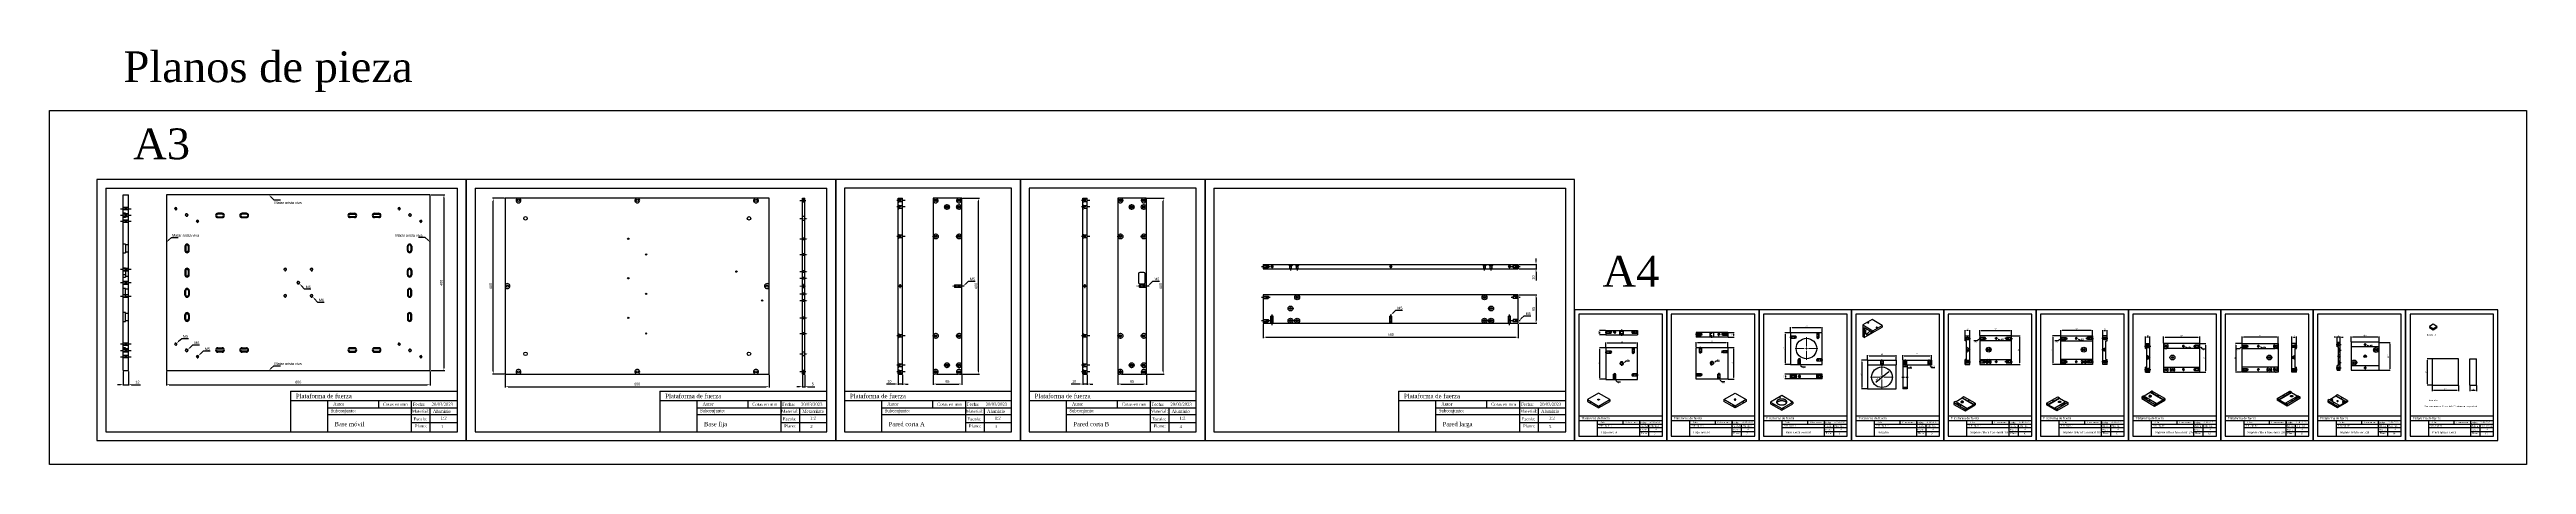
# Model space of a CAD drawing. Header units: inches. Extents: x 3024 to 8657, y 819 to 1763.
import ezdxf
from ezdxf.enums import TextEntityAlignment as Align

# ---------------------------------------------------------------- set-up
doc = ezdxf.new("R2010")
doc.units = ezdxf.units.IN
doc.header["$MEASUREMENT"] = 0
for name, pattern in [('ACAD_ISO02W100', [15, 12, -3]), ('ACAD_ISO10W100', [18, 12, -3, 0, -3]), ('CENTERX2', [20.32, 12.7, -2.54, 2.54, -2.54]), ('HIDDEN', [1.905, 1.27, -0.635])]:
    doc.linetypes.add(name, pattern=pattern)
for name, color, linetype in [('cotas', 1, 'Continuous'), ('ejes', 4, 'ACAD_ISO10W100'), ('finas', 3, 'ACAD_ISO02W100'), ('Pieza', 7, 'Continuous'), ('Texto', 7, 'Continuous')]:
    doc.layers.add(name, color=color, linetype=linetype)
doc.styles.add('Estilo1', font='times.ttf', dxfattribs={"height": 2.5})
doc.dimstyles.new('PFC silvia', dxfattribs={"dimscale": 0.5, "dimtxt": 6, "dimasz": 6.604, "dimexe": 2, "dimexo": 2, "dimgap": 3.048, "dimtad": 1, "dimdec": 1, "dimtxsty": 'Standard', "dimcen": 2.5, "dimclrt": 256, "dimadec": 1, "dimazin": 2, "dimtfac": 1, "dimtdec": 1, "dimtmove": 0, "dimatfit": 3, "dimfxl": 1, "dimtzin": 0, "dimarcsym": 0})
doc.dimstyles.new('PFC silvia 1-2', dxfattribs={"dimtxt": 6, "dimasz": 6.604, "dimexe": 2, "dimexo": 2, "dimgap": 3.048, "dimtad": 1, "dimtxsty": 'Standard', "dimcen": 2.5, "dimclrt": 256, "dimadec": 1, "dimazin": 2, "dimtfac": 1, "dimtmove": 0, "dimatfit": 3, "dimfxl": 1, "dimtzin": 0, "dimarcsym": 0})

# ---------------------------------------------------------------- blocks, each defined once
blk = doc.blocks.new('*D10')
at = {"layer": 'cotas', "color": 0, "lineweight": -2, "transparency": 16777216}
for p, q in [((3290, 1030.7), (3290, 998.7)), ((3890, 1030.7), (3890, 998.7)), ((3296.6, 1000.7), (3883.4, 1000.7))]:
    blk.add_line(p, q, dxfattribs=at)
at = {"layer": 'cotas', "color": 0, "transparency": 16777216}
for points in [[(3296.6, 1001.8), (3296.6, 999.6), (3290, 1000.7)], [(3883.4, 1001.8), (3883.4, 999.6), (3890, 1000.7)]]:
    blk.add_solid(points, dxfattribs=at)
at = {"layer": 'Defpoints', "color": 0, "transparency": 16777216}
for p in [(3290, 1032.7), (3890, 1032.7), (3890, 1000.7)]:
    blk.add_point(p, dxfattribs=at)
at = {"layer": 'cotas', "transparency": 16777216, "insert": (3590, 1006.8), "char_height": 6, "attachment_point": 5}
blk.add_mtext('600', dxfattribs=at)
blk = doc.blocks.new('*D8')
at = {"layer": 'cotas', "color": 0, "lineweight": -2, "transparency": 16777216}
for p, q in [((3892, 1432.7), (3923.1, 1432.7)), ((3921.1, 1426.1), (3921.1, 1039.3)), ((3892, 1032.7), (3923.1, 1032.7))]:
    blk.add_line(p, q, dxfattribs=at)
at = {"layer": 'cotas', "color": 0, "transparency": 16777216}
for points in [[(3920, 1426.1), (3922.2, 1426.1), (3921.1, 1432.7)], [(3920, 1039.3), (3922.2, 1039.3), (3921.1, 1032.7)]]:
    blk.add_solid(points, dxfattribs=at)
at = {"layer": 'Defpoints', "color": 0, "transparency": 16777216}
for p in [(3890, 1432.7), (3890, 1032.7), (3921.1, 1032.7)]:
    blk.add_point(p, dxfattribs=at)
at = {"layer": 'cotas', "transparency": 16777216, "insert": (3915.1, 1232.7), "char_height": 6, "attachment_point": 5, "rotation": 90}
blk.add_mtext('400', dxfattribs=at)
blk = doc.blocks.new('*D9')
at = {"layer": 'cotas', "color": 0, "lineweight": -2, "transparency": 16777216}
for p, q in [((3192, 1030.7), (3192, 998.7)), ((3204, 1030.7), (3204, 998.7)), ((3185.4, 1000.7), (3178.8, 1000.7)), ((3192, 1000.7), (3204, 1000.7)), ((3210.6, 1000.7), (3231.3, 1000.7))]:
    blk.add_line(p, q, dxfattribs=at)
at = {"layer": 'cotas', "color": 0, "transparency": 16777216}
for points in [[(3185.4, 1001.8), (3185.4, 999.6), (3192, 1000.7)], [(3210.6, 1001.8), (3210.6, 999.6), (3204, 1000.7)]]:
    blk.add_solid(points, dxfattribs=at)
at = {"layer": 'Defpoints', "color": 0, "transparency": 16777216}
for p in [(3192, 1032.7), (3204, 1032.7), (3204, 1000.7)]:
    blk.add_point(p, dxfattribs=at)
at = {"layer": 'cotas', "transparency": 16777216, "insert": (3224.3, 1006.8), "char_height": 6, "attachment_point": 5}
blk.add_mtext('12', dxfattribs=at)
blk = doc.blocks.new('*D11')
at = {"layer": 'cotas', "color": 0, "lineweight": -2, "transparency": 16777216}
for p, q in [((4060.8, 1023), (4060.8, 994.2)), ((4660.8, 1023), (4660.8, 994.2)), ((4067.4, 996.2), (4654.2, 996.2))]:
    blk.add_line(p, q, dxfattribs=at)
at = {"layer": 'cotas', "color": 0, "transparency": 16777216}
for points in [[(4067.4, 997.3), (4067.4, 995.1), (4060.8, 996.2)], [(4654.2, 997.3), (4654.2, 995.1), (4660.8, 996.2)]]:
    blk.add_solid(points, dxfattribs=at)
at = {"layer": 'Defpoints', "color": 0, "transparency": 16777216}
for p in [(4060.8, 1025), (4660.8, 1025), (4660.8, 996.2)]:
    blk.add_point(p, dxfattribs=at)
at = {"layer": 'cotas', "transparency": 16777216, "insert": (4360.8, 1002.2), "char_height": 6, "attachment_point": 5}
blk.add_mtext('600', dxfattribs=at)
blk = doc.blocks.new('*D12')
at = {"layer": 'cotas', "color": 0, "lineweight": -2, "transparency": 16777216}
for p, q in [((4058.8, 1425), (4031.3, 1425)), ((4033.3, 1031.6), (4033.3, 1418.4)), ((4058.8, 1025), (4031.3, 1025))]:
    blk.add_line(p, q, dxfattribs=at)
at = {"layer": 'cotas', "color": 0, "transparency": 16777216}
for points in [[(4032.2, 1418.4), (4034.4, 1418.4), (4033.3, 1425)], [(4032.2, 1031.6), (4034.4, 1031.6), (4033.3, 1025)]]:
    blk.add_solid(points, dxfattribs=at)
at = {"layer": 'Defpoints', "color": 0, "transparency": 16777216}
for p in [(4033.3, 1425), (4060.8, 1425), (4060.8, 1025)]:
    blk.add_point(p, dxfattribs=at)
at = {"layer": 'cotas', "transparency": 16777216, "insert": (4027.3, 1225), "char_height": 6, "attachment_point": 5, "rotation": 90}
blk.add_mtext('400', dxfattribs=at)
blk = doc.blocks.new('*D13')
at = {"layer": 'cotas', "color": 0, "lineweight": -2, "transparency": 16777216}
for p, q in [((4736.6, 1023), (4736.6, 994.2)), ((4741.6, 1023), (4741.6, 994.2)), ((4730, 996.2), (4723.4, 996.2)), ((4736.6, 996.2), (4741.6, 996.2)), ((4748.2, 996.2), (4764.9, 996.2))]:
    blk.add_line(p, q, dxfattribs=at)
at = {"layer": 'cotas', "color": 0, "transparency": 16777216}
for points in [[(4730, 997.3), (4730, 995.1), (4736.6, 996.2)], [(4748.2, 997.3), (4748.2, 995.1), (4741.6, 996.2)]]:
    blk.add_solid(points, dxfattribs=at)
at = {"layer": 'Defpoints', "color": 0, "transparency": 16777216}
for p in [(4736.6, 1025), (4741.6, 1025), (4741.6, 996.2)]:
    blk.add_point(p, dxfattribs=at)
at = {"layer": 'cotas', "transparency": 16777216, "insert": (4759.8, 1002.2), "char_height": 6, "attachment_point": 5}
blk.add_mtext('5', dxfattribs=at)
blk = doc.blocks.new('SW_CENTERMARKSYMBOL_1')
at = {"color": 0, "linetype": 'Continuous', "lineweight": 18}
for p, q in [((-1.7, 0), (-2.2, 0)), ((0, 0), (-0.8, 0)), ((0, 1.7), (0, 2.2)), ((0, 0), (0, 0.8)), ((0, 0), (0, -0.8)), ((0, 0), (0.8, 0)), ((1.7, 0), (2.2, 0)), ((0, -1.7), (0, -2.2))]:
    blk.add_line(p, q, dxfattribs=at)
blk = doc.blocks.new('SW_CENTERMARKSYMBOL_2')
at = {"color": 0, "linetype": 'Continuous', "lineweight": 18}
for p, q in [((-1.7, 0), (-2.2, 0)), ((0, 0), (-0.8, 0)), ((0, 1.7), (0, 2.2)), ((0, 0), (0, 0.8)), ((0, 0), (0, -0.8)), ((0, 0), (0.8, 0)), ((1.7, 0), (2.2, 0)), ((0, -1.7), (0, -2.2))]:
    blk.add_line(p, q, dxfattribs=at)
blk = doc.blocks.new('SW_CENTERMARKSYMBOL_3')
at = {"color": 0, "linetype": 'Continuous', "lineweight": 18}
for p, q in [((-1.7, 0), (-2.2, 0)), ((0, 0), (-0.8, 0)), ((0, 1.7), (0, 2.2)), ((0, 0), (0, 0.8)), ((0, 0), (0, -0.8)), ((0, 0), (0.8, 0)), ((1.7, 0), (2.2, 0)), ((0, -1.7), (0, -2.2))]:
    blk.add_line(p, q, dxfattribs=at)
blk = doc.blocks.new('SW_CENTERMARKSYMBOL_5')
at = {"color": 0, "linetype": 'Continuous', "lineweight": 18}
for p, q in [((-0.8, 0), (-1.3, 0)), ((0, 0), (-0.8, 0)), ((0, 0.8), (0, 1.3)), ((0, 0), (0, 0.8)), ((0, 0), (0, -0.8)), ((0, 0), (0.8, 0)), ((0.8, 0), (1.3, 0)), ((0, -0.8), (0, -1.3))]:
    blk.add_line(p, q, dxfattribs=at)
blk = doc.blocks.new('SW_CENTERMARKSYMBOL_12')
at = {"color": 0, "linetype": 'Continuous', "lineweight": 18}
for p, q in [((-0.8, 0), (-1.5, 0)), ((0, 0), (-0.8, 0)), ((0, 0.8), (0, 1.5)), ((0, 0), (0, 0.8)), ((0, 0), (0, -0.8)), ((0, 0), (0.8, 0)), ((0.8, 0), (1.5, 0)), ((0, -0.8), (0, -1.5))]:
    blk.add_line(p, q, dxfattribs=at)
blk = doc.blocks.new('*D14')
at = {"layer": 'cotas', "color": 0, "lineweight": -2, "transparency": 16777216}
for p, q in [((5100.6, 1425), (5138.9, 1425)), ((5136.9, 1031.6), (5136.9, 1418.4)), ((5100.6, 1025), (5138.9, 1025))]:
    blk.add_line(p, q, dxfattribs=at)
at = {"layer": 'cotas', "color": 0, "transparency": 16777216}
for points in [[(5135.8, 1418.4), (5138, 1418.4), (5136.9, 1425)], [(5135.8, 1031.6), (5138, 1031.6), (5136.9, 1025)]]:
    blk.add_solid(points, dxfattribs=at)
at = {"layer": 'Defpoints', "color": 0, "transparency": 16777216}
for p in [(5098.6, 1425), (5136.9, 1425), (5098.6, 1025)]:
    blk.add_point(p, dxfattribs=at)
at = {"layer": 'cotas', "transparency": 16777216, "insert": (5130.9, 1225), "char_height": 6, "attachment_point": 5, "rotation": 90}
blk.add_mtext('400', dxfattribs=at)
blk = doc.blocks.new('*D15')
at = {"layer": 'cotas', "color": 0, "lineweight": -2, "transparency": 16777216}
for p, q in [((5033.6, 1023.2), (5033.6, 1000.3)), ((5098.6, 1023), (5098.6, 1000.3)), ((5040.2, 1002.3), (5092, 1002.3))]:
    blk.add_line(p, q, dxfattribs=at)
at = {"layer": 'cotas', "color": 0, "transparency": 16777216}
for points in [[(5040.2, 1003.4), (5040.2, 1001.2), (5033.6, 1002.3)], [(5092, 1003.4), (5092, 1001.2), (5098.6, 1002.3)]]:
    blk.add_solid(points, dxfattribs=at)
at = {"layer": 'Defpoints', "color": 0, "transparency": 16777216}
for p in [(5033.6, 1025.2), (5098.6, 1025), (5098.6, 1002.3)]:
    blk.add_point(p, dxfattribs=at)
at = {"layer": 'cotas', "transparency": 16777216, "insert": (5066.1, 1008.3), "char_height": 6, "attachment_point": 5}
blk.add_mtext('65', dxfattribs=at)
blk = doc.blocks.new('*D16')
at = {"layer": 'cotas', "color": 0, "lineweight": -2, "transparency": 16777216}
for p, q in [((4953.9, 1023), (4953.9, 1000.3)), ((4963.9, 1023), (4963.9, 1000.3)), ((4947.3, 1002.3), (4927.6, 1002.3)), ((4963.9, 1002.3), (4953.9, 1002.3)), ((4970.5, 1002.3), (4977.1, 1002.3))]:
    blk.add_line(p, q, dxfattribs=at)
at = {"layer": 'cotas', "color": 0, "transparency": 16777216}
for points in [[(4947.3, 1003.4), (4947.3, 1001.2), (4953.9, 1002.3)], [(4970.5, 1003.4), (4970.5, 1001.2), (4963.9, 1002.3)]]:
    blk.add_solid(points, dxfattribs=at)
at = {"layer": 'Defpoints', "color": 0, "transparency": 16777216}
for p in [(4953.9, 1025), (4963.9, 1025), (4953.9, 1002.3)]:
    blk.add_point(p, dxfattribs=at)
at = {"layer": 'cotas', "transparency": 16777216, "insert": (4934.2, 1008.3), "char_height": 6, "attachment_point": 5}
blk.add_mtext('10', dxfattribs=at)
blk = doc.blocks.new('*D17')
at = {"layer": 'cotas', "color": 0, "lineweight": -2, "transparency": 16777216}
for p, q in [((5520.6, 1425), (5558.9, 1425)), ((5556.9, 1031.6), (5556.9, 1418.4)), ((5520.6, 1025), (5558.9, 1025))]:
    blk.add_line(p, q, dxfattribs=at)
at = {"layer": 'cotas', "color": 0, "transparency": 16777216}
for points in [[(5555.8, 1418.4), (5558, 1418.4), (5556.9, 1425)], [(5555.8, 1031.6), (5558, 1031.6), (5556.9, 1025)]]:
    blk.add_solid(points, dxfattribs=at)
at = {"layer": 'Defpoints', "color": 0, "transparency": 16777216}
for p in [(5518.6, 1425), (5556.9, 1425), (5518.6, 1025)]:
    blk.add_point(p, dxfattribs=at)
at = {"layer": 'cotas', "transparency": 16777216, "insert": (5550.9, 1225), "char_height": 6, "attachment_point": 5, "rotation": 90}
blk.add_mtext('400', dxfattribs=at)
blk = doc.blocks.new('*D18')
at = {"layer": 'cotas', "color": 0, "lineweight": -2, "transparency": 16777216}
for p, q in [((5453.6, 1023.2), (5453.6, 1000.3)), ((5518.6, 1023), (5518.6, 1000.3)), ((5460.2, 1002.3), (5512, 1002.3))]:
    blk.add_line(p, q, dxfattribs=at)
at = {"layer": 'cotas', "color": 0, "transparency": 16777216}
for points in [[(5460.2, 1003.4), (5460.2, 1001.2), (5453.6, 1002.3)], [(5512, 1003.4), (5512, 1001.2), (5518.6, 1002.3)]]:
    blk.add_solid(points, dxfattribs=at)
at = {"layer": 'Defpoints', "color": 0, "transparency": 16777216}
for p in [(5453.6, 1025.2), (5518.6, 1025), (5518.6, 1002.3)]:
    blk.add_point(p, dxfattribs=at)
at = {"layer": 'cotas', "transparency": 16777216, "insert": (5486.1, 1008.3), "char_height": 6, "attachment_point": 5}
blk.add_mtext('65', dxfattribs=at)
blk = doc.blocks.new('*D19')
at = {"layer": 'cotas', "color": 0, "lineweight": -2, "transparency": 16777216}
for p, q in [((5373.9, 1023), (5373.9, 1000.3)), ((5383.9, 1023), (5383.9, 1000.3)), ((5367.3, 1002.3), (5347.6, 1002.3)), ((5383.9, 1002.3), (5373.9, 1002.3)), ((5390.5, 1002.3), (5397.1, 1002.3))]:
    blk.add_line(p, q, dxfattribs=at)
at = {"layer": 'cotas', "color": 0, "transparency": 16777216}
for points in [[(5367.3, 1003.4), (5367.3, 1001.2), (5373.9, 1002.3)], [(5390.5, 1003.4), (5390.5, 1001.2), (5383.9, 1002.3)]]:
    blk.add_solid(points, dxfattribs=at)
at = {"layer": 'Defpoints', "color": 0, "transparency": 16777216}
for p in [(5373.9, 1025), (5383.9, 1025), (5373.9, 1002.3)]:
    blk.add_point(p, dxfattribs=at)
at = {"layer": 'cotas', "transparency": 16777216, "insert": (5354.2, 1008.3), "char_height": 6, "attachment_point": 5}
blk.add_mtext('10', dxfattribs=at)
blk = doc.blocks.new('*D21')
at = {"layer": 'cotas', "color": 0, "lineweight": -2, "transparency": 16777216}
for p, q in [((5784.4, 1138.5), (5784.4, 1106.9)), ((6364.4, 1138.5), (6364.4, 1106.9)), ((5791, 1108.9), (6357.8, 1108.9))]:
    blk.add_line(p, q, dxfattribs=at)
at = {"layer": 'cotas', "color": 0, "transparency": 16777216}
for points in [[(5791, 1110), (5791, 1107.8), (5784.4, 1108.9)], [(6357.8, 1110), (6357.8, 1107.8), (6364.4, 1108.9)]]:
    blk.add_solid(points, dxfattribs=at)
at = {"layer": 'Defpoints', "color": 0, "transparency": 16777216}
for p in [(5784.4, 1140.5), (6364.4, 1140.5), (6364.4, 1108.9)]:
    blk.add_point(p, dxfattribs=at)
at = {"layer": 'cotas', "transparency": 16777216, "insert": (6074.4, 1114.9), "char_height": 6, "attachment_point": 5}
blk.add_mtext('580', dxfattribs=at)
blk = doc.blocks.new('*D22')
at = {"layer": 'cotas', "color": 0, "lineweight": -2, "transparency": 16777216}
for p, q in [((6366.4, 1205.5), (6406.7, 1205.5)), ((6404.7, 1198.9), (6404.7, 1147.1)), ((6366.4, 1140.5), (6406.7, 1140.5))]:
    blk.add_line(p, q, dxfattribs=at)
at = {"layer": 'cotas', "color": 0, "transparency": 16777216}
for points in [[(6403.6, 1198.9), (6405.8, 1198.9), (6404.7, 1205.5)], [(6403.6, 1147.1), (6405.8, 1147.1), (6404.7, 1140.5)]]:
    blk.add_solid(points, dxfattribs=at)
at = {"layer": 'Defpoints', "color": 0, "transparency": 16777216}
for p in [(6364.4, 1205.5), (6364.4, 1140.5), (6404.7, 1140.5)]:
    blk.add_point(p, dxfattribs=at)
at = {"layer": 'cotas', "transparency": 16777216, "insert": (6398.7, 1173), "char_height": 6, "attachment_point": 5, "rotation": 90}
blk.add_mtext('65', dxfattribs=at)
blk = doc.blocks.new('*D20')
at = {"layer": 'cotas', "color": 0, "lineweight": -2, "transparency": 16777216}
for p, q in [((6366.4, 1274.3), (6406.7, 1274.3)), ((6366.4, 1264.3), (6406.7, 1264.3)), ((6404.7, 1280.9), (6404.7, 1287.5)), ((6404.7, 1274.3), (6404.7, 1264.3)), ((6404.7, 1257.7), (6404.7, 1238))]:
    blk.add_line(p, q, dxfattribs=at)
at = {"layer": 'cotas', "color": 0, "transparency": 16777216}
for points in [[(6403.6, 1280.9), (6405.8, 1280.9), (6404.7, 1274.3)], [(6403.6, 1257.7), (6405.8, 1257.7), (6404.7, 1264.3)]]:
    blk.add_solid(points, dxfattribs=at)
at = {"layer": 'Defpoints', "color": 0, "transparency": 16777216}
for p in [(6364.4, 1274.3), (6364.4, 1264.3), (6404.7, 1264.3)]:
    blk.add_point(p, dxfattribs=at)
at = {"layer": 'cotas', "transparency": 16777216, "insert": (6398.7, 1244.6), "char_height": 6, "attachment_point": 5, "rotation": 90}
blk.add_mtext('10', dxfattribs=at)
blk = doc.blocks.new('*D23')
at = {"layer": 'cotas', "color": 0, "lineweight": -2, "transparency": 16777216}
for p, q in [((6562.5, 1085), (6549.1, 1085)), ((6550.1, 1016.3), (6550.1, 1081.7)), ((6562.5, 1013), (6549.1, 1013))]:
    blk.add_line(p, q, dxfattribs=at)
at = {"layer": 'cotas', "color": 0, "transparency": 16777216}
for points in [[(6549.5, 1081.7), (6550.6, 1081.7), (6550.1, 1085)], [(6549.5, 1016.3), (6550.6, 1016.3), (6550.1, 1013)]]:
    blk.add_solid(points, dxfattribs=at)
at = {"layer": 'Defpoints', "color": 0, "transparency": 16777216}
for p in [(6550.1, 1085), (6563.5, 1085), (6563.5, 1013)]:
    blk.add_point(p, dxfattribs=at)
at = {"layer": 'cotas', "transparency": 16777216, "insert": (6547.1, 1049), "char_height": 3, "attachment_point": 5, "rotation": 90}
blk.add_mtext('72', dxfattribs=at)
blk = doc.blocks.new('*D24')
at = {"layer": 'cotas', "color": 0, "lineweight": -2, "transparency": 16777216}
for p, q in [((6563.5, 1086), (6563.5, 1096.7)), ((6566.8, 1095.7), (6632.2, 1095.7)), ((6635.5, 1086), (6635.5, 1096.7))]:
    blk.add_line(p, q, dxfattribs=at)
at = {"layer": 'cotas', "color": 0, "transparency": 16777216}
for points in [[(6566.8, 1096.2), (6566.8, 1095.1), (6563.5, 1095.7)], [(6632.2, 1096.2), (6632.2, 1095.1), (6635.5, 1095.7)]]:
    blk.add_solid(points, dxfattribs=at)
at = {"layer": 'Defpoints', "color": 0, "transparency": 16777216}
for p in [(6563.5, 1085), (6635.5, 1095.7), (6635.5, 1085)]:
    blk.add_point(p, dxfattribs=at)
at = {"layer": 'cotas', "transparency": 16777216, "insert": (6599.5, 1098.7), "char_height": 3, "attachment_point": 5}
blk.add_mtext('72', dxfattribs=at)
blk = doc.blocks.new('*D25')
at = {"layer": 'cotas', "color": 0, "lineweight": -2, "transparency": 16777216}
for p, q in [((6562.5, 1124.1), (6549.1, 1124.1)), ((6562.5, 1114.1), (6549.1, 1114.1)), ((6550.1, 1117.4), (6550.1, 1120.8))]:
    blk.add_line(p, q, dxfattribs=at)
at = {"layer": 'cotas', "color": 0, "transparency": 16777216}
for points in [[(6549.5, 1120.8), (6550.6, 1120.8), (6550.1, 1124.1)], [(6549.5, 1117.4), (6550.6, 1117.4), (6550.1, 1114.1)]]:
    blk.add_solid(points, dxfattribs=at)
at = {"layer": 'Defpoints', "color": 0, "transparency": 16777216}
for p in [(6550.1, 1124.1), (6563.5, 1124.1), (6563.5, 1114.1)]:
    blk.add_point(p, dxfattribs=at)
at = {"layer": 'cotas', "transparency": 16777216, "insert": (6547.1, 1119.1), "char_height": 3, "attachment_point": 5, "rotation": 90}
blk.add_mtext('10', dxfattribs=at)
blk = doc.blocks.new('*D26')
at = {"layer": 'cotas', "color": 0, "lineweight": -2, "transparency": 16777216}
for p, q in [((6841.7, 1085.6), (6855.2, 1085.6)), ((6854.2, 1016.9), (6854.2, 1082.3)), ((6841.7, 1013.6), (6855.2, 1013.6))]:
    blk.add_line(p, q, dxfattribs=at)
at = {"layer": 'cotas', "color": 0, "transparency": 16777216}
for points in [[(6853.6, 1082.3), (6854.7, 1082.3), (6854.2, 1085.6)], [(6853.6, 1016.9), (6854.7, 1016.9), (6854.2, 1013.6)]]:
    blk.add_solid(points, dxfattribs=at)
at = {"layer": 'Defpoints', "color": 0, "transparency": 16777216}
for p in [(6840.7, 1085.6), (6854.2, 1085.6), (6840.7, 1013.6)]:
    blk.add_point(p, dxfattribs=at)
at = {"layer": 'cotas', "transparency": 16777216, "insert": (6851.1, 1049.6), "char_height": 3, "attachment_point": 5, "rotation": 90}
blk.add_mtext('72', dxfattribs=at)
blk = doc.blocks.new('*D27')
at = {"layer": 'cotas', "color": 0, "lineweight": -2, "transparency": 16777216}
for p, q in [((6768.7, 1086.6), (6768.7, 1097.3)), ((6837.4, 1096.3), (6772, 1096.3)), ((6840.7, 1086.6), (6840.7, 1097.3))]:
    blk.add_line(p, q, dxfattribs=at)
at = {"layer": 'cotas', "color": 0, "transparency": 16777216}
for points in [[(6772, 1096.9), (6772, 1095.8), (6768.7, 1096.3)], [(6837.4, 1096.9), (6837.4, 1095.8), (6840.7, 1096.3)]]:
    blk.add_solid(points, dxfattribs=at)
at = {"layer": 'Defpoints', "color": 0, "transparency": 16777216}
for p in [(6768.7, 1096.3), (6768.7, 1085.6), (6840.7, 1085.6)]:
    blk.add_point(p, dxfattribs=at)
at = {"layer": 'cotas', "transparency": 16777216, "insert": (6804.7, 1099.4), "char_height": 3, "attachment_point": 5}
blk.add_mtext('72', dxfattribs=at)
blk = doc.blocks.new('*D28')
at = {"layer": 'cotas', "color": 0, "lineweight": -2, "transparency": 16777216}
for p, q in [((6841.7, 1119.2), (6855.2, 1119.2)), ((6841.7, 1109.2), (6855.2, 1109.2)), ((6854.2, 1112.5), (6854.2, 1115.9))]:
    blk.add_line(p, q, dxfattribs=at)
at = {"layer": 'cotas', "color": 0, "transparency": 16777216}
for points in [[(6853.6, 1115.9), (6854.7, 1115.9), (6854.2, 1119.2)], [(6853.6, 1112.5), (6854.7, 1112.5), (6854.2, 1109.2)]]:
    blk.add_solid(points, dxfattribs=at)
at = {"layer": 'Defpoints', "color": 0, "transparency": 16777216}
for p in [(6840.7, 1119.2), (6840.7, 1109.2), (6854.2, 1119.2)]:
    blk.add_point(p, dxfattribs=at)
at = {"layer": 'cotas', "transparency": 16777216, "insert": (6851.1, 1114.2), "char_height": 3, "attachment_point": 5, "rotation": 90}
blk.add_mtext('10', dxfattribs=at)
blk = doc.blocks.new('SW_CENTERMARKSYMBOL_0')
at = {"color": 0, "linetype": 'Continuous', "lineweight": 18}
for p, q in [((-5, 0), (-25.85, 0)), ((0, 0), (-2.5, 0)), ((0, 5), (0, 25.85)), ((0, 0), (0, 2.5)), ((0, 0), (0, -2.5)), ((0, 0), (2.5, 0)), ((5, 0), (25.85, 0)), ((0, -5), (0, -25.85))]:
    blk.add_line(p, q, dxfattribs=at)
blk = doc.blocks.new('*D30')
at = {"layer": 'cotas', "color": 0, "lineweight": -2, "transparency": 16777216}
for p, q in [((6982.6, 1119), (6970.7, 1119)), ((6971.7, 1050.3), (6971.7, 1115.7)), ((6982.6, 1047), (6970.7, 1047))]:
    blk.add_line(p, q, dxfattribs=at)
at = {"layer": 'cotas', "color": 0, "transparency": 16777216}
for points in [[(6971.1, 1115.7), (6972.2, 1115.7), (6971.7, 1119)], [(6971.1, 1050.3), (6972.2, 1050.3), (6971.7, 1047)]]:
    blk.add_solid(points, dxfattribs=at)
at = {"layer": 'Defpoints', "color": 0, "transparency": 16777216}
for p in [(6971.7, 1119), (6983.6, 1119), (6983.6, 1047)]:
    blk.add_point(p, dxfattribs=at)
at = {"layer": 'cotas', "transparency": 16777216, "insert": (6968.6, 1083), "char_height": 3, "attachment_point": 5, "rotation": 90}
blk.add_mtext('72', dxfattribs=at)
blk = doc.blocks.new('*D31')
at = {"layer": 'cotas', "color": 0, "lineweight": -2, "transparency": 16777216}
for p, q in [((6982.6, 1024.4), (6970.7, 1024.4)), ((6982.6, 1014.4), (6970.7, 1014.4)), ((6971.7, 1021.1), (6971.7, 1017.7))]:
    blk.add_line(p, q, dxfattribs=at)
at = {"layer": 'cotas', "color": 0, "transparency": 16777216}
for points in [[(6971.1, 1021.1), (6972.2, 1021.1), (6971.7, 1024.4)], [(6971.1, 1017.7), (6972.2, 1017.7), (6971.7, 1014.4)]]:
    blk.add_solid(points, dxfattribs=at)
at = {"layer": 'Defpoints', "color": 0, "transparency": 16777216}
for p in [(6971.7, 1014.4), (6983.6, 1024.4), (6983.6, 1014.4)]:
    blk.add_point(p, dxfattribs=at)
at = {"layer": 'cotas', "transparency": 16777216, "insert": (6968.6, 1019.4), "char_height": 3, "attachment_point": 5, "rotation": 90}
blk.add_mtext('10', dxfattribs=at)
blk = doc.blocks.new('*D29')
at = {"layer": 'cotas', "color": 0, "lineweight": -2, "transparency": 16777216}
for p, q in [((6983.6, 1120), (6983.6, 1131.5)), ((6986.9, 1130.5), (7052.3, 1130.5)), ((7055.6, 1120), (7055.6, 1131.5))]:
    blk.add_line(p, q, dxfattribs=at)
at = {"layer": 'cotas', "color": 0, "transparency": 16777216}
for points in [[(6986.9, 1131.1), (6986.9, 1130), (6983.6, 1130.5)], [(7052.3, 1131.1), (7052.3, 1130), (7055.6, 1130.5)]]:
    blk.add_solid(points, dxfattribs=at)
at = {"layer": 'Defpoints', "color": 0, "transparency": 16777216}
for p in [(7055.6, 1130.5), (6983.6, 1119), (7055.6, 1119)]:
    blk.add_point(p, dxfattribs=at)
at = {"layer": 'cotas', "transparency": 16777216, "insert": (7019.6, 1133.5), "char_height": 3, "attachment_point": 5}
blk.add_mtext('72', dxfattribs=at)
blk = doc.blocks.new('*D33')
at = {"layer": 'cotas', "color": 0, "lineweight": -2, "transparency": 16777216}
for p, q in [((7158.8, 1057.3), (7158.8, 1067.6)), ((7162.1, 1066.6), (7220.5, 1066.6)), ((7223.8, 1057.3), (7223.8, 1067.6))]:
    blk.add_line(p, q, dxfattribs=at)
at = {"layer": 'cotas', "color": 0, "transparency": 16777216}
for points in [[(7162.1, 1067.2), (7162.1, 1066.1), (7158.8, 1066.6)], [(7220.5, 1067.2), (7220.5, 1066.1), (7223.8, 1066.6)]]:
    blk.add_solid(points, dxfattribs=at)
at = {"layer": 'Defpoints', "color": 0, "transparency": 16777216}
for p in [(7158.8, 1056.3), (7223.8, 1066.6), (7223.8, 1056.3)]:
    blk.add_point(p, dxfattribs=at)
at = {"layer": 'cotas', "transparency": 16777216, "insert": (7191.3, 1069.6), "char_height": 3, "attachment_point": 5}
blk.add_mtext('65', dxfattribs=at)
blk = doc.blocks.new('*D34')
at = {"layer": 'cotas', "color": 0, "lineweight": -2, "transparency": 16777216}
for p, q in [((7157.3, 1056.3), (7144.6, 1056.3)), ((7145.6, 1053), (7145.6, 994.6)), ((7157.8, 991.3), (7144.6, 991.3))]:
    blk.add_line(p, q, dxfattribs=at)
at = {"layer": 'cotas', "color": 0, "transparency": 16777216}
for points in [[(7145, 1053), (7146.1, 1053), (7145.6, 1056.3)], [(7145, 994.6), (7146.1, 994.6), (7145.6, 991.3)]]:
    blk.add_solid(points, dxfattribs=at)
at = {"layer": 'Defpoints', "color": 0, "transparency": 16777216}
for p in [(7158.3, 1056.3), (7145.6, 991.3), (7158.8, 991.3)]:
    blk.add_point(p, dxfattribs=at)
at = {"layer": 'cotas', "transparency": 16777216, "insert": (7142.6, 1023.8), "char_height": 3, "attachment_point": 5, "rotation": 90}
blk.add_mtext('65', dxfattribs=at)
blk = doc.blocks.new('*D32')
at = {"layer": 'cotas', "color": 0, "lineweight": -2, "transparency": 16777216}
for p, q in [((7238.8, 1057.3), (7238.8, 1067.6)), ((7242.1, 1066.6), (7300.5, 1066.6)), ((7303.8, 1057.3), (7303.8, 1067.6))]:
    blk.add_line(p, q, dxfattribs=at)
at = {"layer": 'cotas', "color": 0, "transparency": 16777216}
for points in [[(7242.1, 1067.2), (7242.1, 1066.1), (7238.8, 1066.6)], [(7300.5, 1067.2), (7300.5, 1066.1), (7303.8, 1066.6)]]:
    blk.add_solid(points, dxfattribs=at)
at = {"layer": 'Defpoints', "color": 0, "transparency": 16777216}
for p in [(7238.8, 1056.3), (7303.8, 1066.6), (7303.8, 1056.3)]:
    blk.add_point(p, dxfattribs=at)
at = {"layer": 'cotas', "transparency": 16777216, "insert": (7271.3, 1069.6), "char_height": 3, "attachment_point": 5}
blk.add_mtext('65', dxfattribs=at)
blk = doc.blocks.new('*D35')
at = {"layer": 'cotas', "color": 0, "lineweight": -2, "transparency": 16777216}
for p, q in [((7414, 1112.9), (7414, 1125.1)), ((7417.3, 1124.1), (7482.7, 1124.1)), ((7486, 1112.9), (7486, 1125.1))]:
    blk.add_line(p, q, dxfattribs=at)
at = {"layer": 'cotas', "color": 0, "transparency": 16777216}
for points in [[(7417.3, 1124.7), (7417.3, 1123.6), (7414, 1124.1)], [(7482.7, 1124.7), (7482.7, 1123.6), (7486, 1124.1)]]:
    blk.add_solid(points, dxfattribs=at)
at = {"layer": 'Defpoints', "color": 0, "transparency": 16777216}
for p in [(7414, 1111.9), (7486, 1124.1), (7486, 1111.9)]:
    blk.add_point(p, dxfattribs=at)
at = {"layer": 'cotas', "transparency": 16777216, "insert": (7450, 1127.2), "char_height": 3, "attachment_point": 5}
blk.add_mtext('72', dxfattribs=at)
blk = doc.blocks.new('*D36')
at = {"layer": 'cotas', "color": 0, "lineweight": -2, "transparency": 16777216}
for p, q in [((7380.9, 1112.9), (7380.9, 1125.1)), ((7387.6, 1124.1), (7384.2, 1124.1)), ((7390.9, 1112.9), (7390.9, 1125.1))]:
    blk.add_line(p, q, dxfattribs=at)
at = {"layer": 'cotas', "color": 0, "transparency": 16777216}
for points in [[(7384.2, 1124.7), (7384.2, 1123.6), (7380.9, 1124.1)], [(7387.6, 1124.7), (7387.6, 1123.6), (7390.9, 1124.1)]]:
    blk.add_solid(points, dxfattribs=at)
at = {"layer": 'Defpoints', "color": 0, "transparency": 16777216}
for p in [(7380.9, 1124.1), (7380.9, 1111.9), (7390.9, 1111.9)]:
    blk.add_point(p, dxfattribs=at)
at = {"layer": 'cotas', "transparency": 16777216, "insert": (7385.9, 1127.2), "char_height": 3, "attachment_point": 5}
blk.add_mtext('10', dxfattribs=at)
blk = doc.blocks.new('*D37')
at = {"layer": 'cotas', "color": 0, "lineweight": -2, "transparency": 16777216}
for p, q in [((7487, 1111.9), (7505.3, 1111.9)), ((7504.3, 1108.6), (7504.3, 1050.2)), ((7487, 1046.9), (7505.3, 1046.9))]:
    blk.add_line(p, q, dxfattribs=at)
at = {"layer": 'cotas', "color": 0, "transparency": 16777216}
for points in [[(7503.8, 1108.6), (7504.9, 1108.6), (7504.3, 1111.9)], [(7503.8, 1050.2), (7504.9, 1050.2), (7504.3, 1046.9)]]:
    blk.add_solid(points, dxfattribs=at)
at = {"layer": 'Defpoints', "color": 0, "transparency": 16777216}
for p in [(7486, 1111.9), (7486, 1046.9), (7504.3, 1046.9)]:
    blk.add_point(p, dxfattribs=at)
at = {"layer": 'cotas', "transparency": 16777216, "insert": (7501.3, 1079.4), "char_height": 3, "attachment_point": 5, "rotation": 90}
blk.add_mtext('65', dxfattribs=at)
blk = doc.blocks.new('*D38')
at = {"layer": 'cotas', "color": 0, "lineweight": -2, "transparency": 16777216}
for p, q in [((7598.2, 1112.9), (7598.2, 1125.1)), ((7666.9, 1124.1), (7601.5, 1124.1)), ((7670.2, 1112.9), (7670.2, 1125.1))]:
    blk.add_line(p, q, dxfattribs=at)
at = {"layer": 'cotas', "color": 0, "transparency": 16777216}
for points in [[(7601.5, 1124.7), (7601.5, 1123.6), (7598.2, 1124.1)], [(7666.9, 1124.7), (7666.9, 1123.6), (7670.2, 1124.1)]]:
    blk.add_solid(points, dxfattribs=at)
at = {"layer": 'Defpoints', "color": 0, "transparency": 16777216}
for p in [(7598.2, 1124.1), (7598.2, 1111.9), (7670.2, 1111.9)]:
    blk.add_point(p, dxfattribs=at)
at = {"layer": 'cotas', "transparency": 16777216, "insert": (7634.2, 1127.2), "char_height": 3, "attachment_point": 5}
blk.add_mtext('72', dxfattribs=at)
blk = doc.blocks.new('*D39')
at = {"layer": 'cotas', "color": 0, "lineweight": -2, "transparency": 16777216}
for p, q in [((7693.3, 1112.9), (7693.3, 1125.1)), ((7696.6, 1124.1), (7700, 1124.1)), ((7703.3, 1112.9), (7703.3, 1125.1))]:
    blk.add_line(p, q, dxfattribs=at)
at = {"layer": 'cotas', "color": 0, "transparency": 16777216}
for points in [[(7696.6, 1124.7), (7696.6, 1123.6), (7693.3, 1124.1)], [(7700, 1124.7), (7700, 1123.6), (7703.3, 1124.1)]]:
    blk.add_solid(points, dxfattribs=at)
at = {"layer": 'Defpoints', "color": 0, "transparency": 16777216}
for p in [(7693.3, 1111.9), (7703.3, 1124.1), (7703.3, 1111.9)]:
    blk.add_point(p, dxfattribs=at)
at = {"layer": 'cotas', "transparency": 16777216, "insert": (7698.3, 1127.2), "char_height": 3, "attachment_point": 5}
blk.add_mtext('10', dxfattribs=at)
blk = doc.blocks.new('*D40')
at = {"layer": 'cotas', "color": 0, "lineweight": -2, "transparency": 16777216}
for p, q in [((7597.2, 1111.9), (7578.9, 1111.9)), ((7579.9, 1108.6), (7579.9, 1050.2)), ((7597.2, 1046.9), (7578.9, 1046.9))]:
    blk.add_line(p, q, dxfattribs=at)
at = {"layer": 'cotas', "color": 0, "transparency": 16777216}
for points in [[(7579.4, 1108.6), (7580.5, 1108.6), (7579.9, 1111.9)], [(7579.4, 1050.2), (7580.5, 1050.2), (7579.9, 1046.9)]]:
    blk.add_solid(points, dxfattribs=at)
at = {"layer": 'Defpoints', "color": 0, "transparency": 16777216}
for p in [(7598.2, 1111.9), (7579.9, 1046.9), (7598.2, 1046.9)]:
    blk.add_point(p, dxfattribs=at)
at = {"layer": 'cotas', "transparency": 16777216, "insert": (7576.9, 1079.4), "char_height": 3, "attachment_point": 5, "rotation": 90}
blk.add_mtext('65', dxfattribs=at)
blk = doc.blocks.new('SW_CENTERMARKSYMBOL_6')
at = {"color": 0, "linetype": 'Continuous', "lineweight": 18}
for p, q in [((-0.8, 0), (-1.3, 0)), ((0, 0), (-0.8, 0)), ((0, 0.8), (0, 1.3)), ((0, 0), (0, 0.8)), ((0, 0), (0, -0.8)), ((0, 0), (0.8, 0)), ((0.8, 0), (1.3, 0)), ((0, -0.8), (0, -1.3))]:
    blk.add_line(p, q, dxfattribs=at)
blk = doc.blocks.new('*D44')
at = {"layer": 'cotas', "color": 0, "lineweight": -2, "transparency": 16777216}
for p, q in [((7831.9, 1095.2), (7831.9, 1110.1)), ((7835.2, 1109.1), (7910.6, 1109.1)), ((7913.9, 1095.2), (7913.9, 1110.1))]:
    blk.add_line(p, q, dxfattribs=at)
at = {"layer": 'cotas', "color": 0, "transparency": 16777216}
for points in [[(7835.2, 1109.7), (7835.2, 1108.6), (7831.9, 1109.1)], [(7910.6, 1109.7), (7910.6, 1108.6), (7913.9, 1109.1)]]:
    blk.add_solid(points, dxfattribs=at)
at = {"layer": 'Defpoints', "color": 0, "transparency": 16777216}
for p in [(7831.9, 1094.2), (7913.9, 1109.1), (7913.9, 1094.2)]:
    blk.add_point(p, dxfattribs=at)
at = {"layer": 'cotas', "transparency": 16777216, "insert": (7872.9, 1112.1), "char_height": 3, "attachment_point": 5}
blk.add_mtext('82', dxfattribs=at)
blk = doc.blocks.new('*D45')
at = {"layer": 'cotas', "color": 0, "lineweight": -2, "transparency": 16777216}
for p, q in [((7790.5, 1095.2), (7790.5, 1110.1)), ((7797.2, 1109.1), (7793.8, 1109.1)), ((7800.5, 1095.2), (7800.5, 1110.1))]:
    blk.add_line(p, q, dxfattribs=at)
at = {"layer": 'cotas', "color": 0, "transparency": 16777216}
for points in [[(7793.8, 1109.7), (7793.8, 1108.6), (7790.5, 1109.1)], [(7797.2, 1109.7), (7797.2, 1108.6), (7800.5, 1109.1)]]:
    blk.add_solid(points, dxfattribs=at)
at = {"layer": 'Defpoints', "color": 0, "transparency": 16777216}
for p in [(7790.5, 1109.1), (7790.5, 1094.2), (7800.5, 1094.2)]:
    blk.add_point(p, dxfattribs=at)
at = {"layer": 'cotas', "transparency": 16777216, "insert": (7795.5, 1112.1), "char_height": 3, "attachment_point": 5}
blk.add_mtext('10', dxfattribs=at)
blk = doc.blocks.new('*D46')
at = {"layer": 'cotas', "color": 0, "lineweight": -2, "transparency": 16777216}
for p, q in [((7914.9, 1094.2), (7928, 1094.2)), ((7927, 1090.9), (7927, 1032.5)), ((7914.9, 1029.2), (7928, 1029.2))]:
    blk.add_line(p, q, dxfattribs=at)
at = {"layer": 'cotas', "color": 0, "transparency": 16777216}
for points in [[(7926.5, 1090.9), (7927.6, 1090.9), (7927, 1094.2)], [(7926.5, 1032.5), (7927.6, 1032.5), (7927, 1029.2)]]:
    blk.add_solid(points, dxfattribs=at)
at = {"layer": 'Defpoints', "color": 0, "transparency": 16777216}
for p in [(7913.9, 1094.2), (7913.9, 1029.2), (7927, 1029.2)]:
    blk.add_point(p, dxfattribs=at)
at = {"layer": 'cotas', "transparency": 16777216, "insert": (7924, 1061.7), "char_height": 3, "attachment_point": 5, "rotation": 90}
blk.add_mtext('65', dxfattribs=at)
blk = doc.blocks.new('*D41')
at = {"layer": 'cotas', "color": 0, "lineweight": -2, "transparency": 16777216}
for p, q in [((8010.3, 1095.2), (8010.3, 1110.1)), ((8089, 1109.1), (8013.6, 1109.1)), ((8092.3, 1095.2), (8092.3, 1110.1))]:
    blk.add_line(p, q, dxfattribs=at)
at = {"layer": 'cotas', "color": 0, "transparency": 16777216}
for points in [[(8013.6, 1109.7), (8013.6, 1108.6), (8010.3, 1109.1)], [(8089, 1109.7), (8089, 1108.6), (8092.3, 1109.1)]]:
    blk.add_solid(points, dxfattribs=at)
at = {"layer": 'Defpoints', "color": 0, "transparency": 16777216}
for p in [(8010.3, 1109.1), (8010.3, 1094.2), (8092.3, 1094.2)]:
    blk.add_point(p, dxfattribs=at)
at = {"layer": 'cotas', "transparency": 16777216, "insert": (8051.3, 1112.1), "char_height": 3, "attachment_point": 5}
blk.add_mtext('82', dxfattribs=at)
blk = doc.blocks.new('*D42')
at = {"layer": 'cotas', "color": 0, "lineweight": -2, "transparency": 16777216}
for p, q in [((8123.7, 1095.2), (8123.7, 1110.1)), ((8127, 1109.1), (8130.4, 1109.1)), ((8133.7, 1095.2), (8133.7, 1110.1))]:
    blk.add_line(p, q, dxfattribs=at)
at = {"layer": 'cotas', "color": 0, "transparency": 16777216}
for points in [[(8127, 1109.7), (8127, 1108.6), (8123.7, 1109.1)], [(8130.4, 1109.7), (8130.4, 1108.6), (8133.7, 1109.1)]]:
    blk.add_solid(points, dxfattribs=at)
at = {"layer": 'Defpoints', "color": 0, "transparency": 16777216}
for p in [(8123.7, 1094.2), (8133.7, 1109.1), (8133.7, 1094.2)]:
    blk.add_point(p, dxfattribs=at)
at = {"layer": 'cotas', "transparency": 16777216, "insert": (8128.7, 1112.1), "char_height": 3, "attachment_point": 5}
blk.add_mtext('10', dxfattribs=at)
blk = doc.blocks.new('*D43')
at = {"layer": 'cotas', "color": 0, "lineweight": -2, "transparency": 16777216}
for p, q in [((8009.3, 1094.2), (7995.2, 1094.2)), ((7996.2, 1090.9), (7996.2, 1032.5)), ((8009.3, 1029.2), (7995.2, 1029.2))]:
    blk.add_line(p, q, dxfattribs=at)
at = {"layer": 'cotas', "color": 0, "transparency": 16777216}
for points in [[(7995.7, 1090.9), (7996.8, 1090.9), (7996.2, 1094.2)], [(7995.7, 1032.5), (7996.8, 1032.5), (7996.2, 1029.2)]]:
    blk.add_solid(points, dxfattribs=at)
at = {"layer": 'Defpoints', "color": 0, "transparency": 16777216}
for p in [(8010.3, 1094.2), (7996.2, 1029.2), (8010.3, 1029.2)]:
    blk.add_point(p, dxfattribs=at)
at = {"layer": 'cotas', "transparency": 16777216, "insert": (7993.2, 1061.7), "char_height": 3, "attachment_point": 5, "rotation": 90}
blk.add_mtext('65', dxfattribs=at)
blk = doc.blocks.new('*D47')
at = {"layer": 'cotas', "color": 0, "lineweight": -2, "transparency": 16777216}
for p, q in [((8258.4, 1098.1), (8258.4, 1110.1)), ((8318.6, 1109.1), (8261.7, 1109.1)), ((8321.9, 1098.1), (8321.9, 1110.1))]:
    blk.add_line(p, q, dxfattribs=at)
at = {"layer": 'cotas', "color": 0, "transparency": 16777216}
for points in [[(8261.7, 1109.7), (8261.7, 1108.6), (8258.4, 1109.1)], [(8318.6, 1109.7), (8318.6, 1108.6), (8321.9, 1109.1)]]:
    blk.add_solid(points, dxfattribs=at)
at = {"layer": 'Defpoints', "color": 0, "transparency": 16777216}
for p in [(8258.4, 1109.1), (8258.4, 1097.1), (8321.9, 1097.1)]:
    blk.add_point(p, dxfattribs=at)
at = {"layer": 'cotas', "transparency": 16777216, "insert": (8290.1, 1112.4), "char_height": 3, "attachment_point": 5}
blk.add_mtext('63,5', dxfattribs=at)
blk = doc.blocks.new('*D48')
at = {"layer": 'cotas', "color": 0, "lineweight": -2, "transparency": 16777216}
for p, q in [((8223, 1109.1), (8219.7, 1109.1)), ((8226.3, 1098.1), (8226.3, 1110.1)), ((8233.3, 1109.1), (8226.3, 1109.1)), ((8233.3, 1098.1), (8233.3, 1110.1)), ((8236.6, 1109.1), (8239.9, 1109.1))]:
    blk.add_line(p, q, dxfattribs=at)
at = {"layer": 'cotas', "color": 0, "transparency": 16777216}
for points in [[(8223, 1109.7), (8223, 1108.6), (8226.3, 1109.1)], [(8236.6, 1109.7), (8236.6, 1108.6), (8233.3, 1109.1)]]:
    blk.add_solid(points, dxfattribs=at)
at = {"layer": 'Defpoints', "color": 0, "transparency": 16777216}
for p in [(8226.3, 1109.1), (8226.3, 1097.1), (8233.3, 1097.1)]:
    blk.add_point(p, dxfattribs=at)
at = {"layer": 'cotas', "transparency": 16777216, "insert": (8229.8, 1112.2), "char_height": 3, "attachment_point": 5}
blk.add_mtext('7', dxfattribs=at)
blk = doc.blocks.new('*D49')
at = {"layer": 'cotas', "color": 0, "lineweight": -2, "transparency": 16777216}
for p, q in [((8322.9, 1097.1), (8346.9, 1097.1)), ((8345.9, 1093.8), (8345.9, 1036.9)), ((8322.9, 1033.6), (8346.9, 1033.6))]:
    blk.add_line(p, q, dxfattribs=at)
at = {"layer": 'cotas', "color": 0, "transparency": 16777216}
for points in [[(8345.3, 1093.8), (8346.4, 1093.8), (8345.9, 1097.1)], [(8345.3, 1036.9), (8346.4, 1036.9), (8345.9, 1033.6)]]:
    blk.add_solid(points, dxfattribs=at)
at = {"layer": 'Defpoints', "color": 0, "transparency": 16777216}
for p in [(8321.9, 1097.1), (8321.9, 1033.6), (8345.9, 1033.6)]:
    blk.add_point(p, dxfattribs=at)
at = {"layer": 'cotas', "transparency": 16777216, "insert": (8342.6, 1065.4), "char_height": 3, "attachment_point": 5, "rotation": 90}
blk.add_mtext('63,5', dxfattribs=at)
blk = doc.blocks.new('*D50')
at = {"layer": 'cotas', "color": 0, "lineweight": -2, "transparency": 16777216}
for p, q in [((8442.4, 998.7), (8442.4, 986.3)), ((8499.1, 987.3), (8445.7, 987.3)), ((8502.4, 998.7), (8502.4, 986.3))]:
    blk.add_line(p, q, dxfattribs=at)
at = {"layer": 'cotas', "color": 0, "transparency": 16777216}
for points in [[(8445.7, 987.9), (8445.7, 986.8), (8442.4, 987.3)], [(8499.1, 987.9), (8499.1, 986.8), (8502.4, 987.3)]]:
    blk.add_solid(points, dxfattribs=at)
at = {"layer": 'Defpoints', "color": 0, "transparency": 16777216}
for p in [(8442.4, 999.7), (8442.4, 987.3), (8502.4, 999.7)]:
    blk.add_point(p, dxfattribs=at)
at = {"layer": 'cotas', "transparency": 16777216, "insert": (8472.4, 990.4), "char_height": 3, "attachment_point": 5}
blk.add_mtext('12', dxfattribs=at)
blk = doc.blocks.new('*D51')
at = {"layer": 'cotas', "color": 0, "lineweight": -2, "transparency": 16777216}
for p, q in [((8441.4, 1059.7), (8430.8, 1059.7)), ((8431.8, 1003), (8431.8, 1056.4)), ((8441.4, 999.7), (8430.8, 999.7))]:
    blk.add_line(p, q, dxfattribs=at)
at = {"layer": 'cotas', "color": 0, "transparency": 16777216}
for points in [[(8431.3, 1056.4), (8432.4, 1056.4), (8431.8, 1059.7)], [(8431.3, 1003), (8432.4, 1003), (8431.8, 999.7)]]:
    blk.add_solid(points, dxfattribs=at)
at = {"layer": 'Defpoints', "color": 0, "transparency": 16777216}
for p in [(8431.8, 1059.7), (8442.4, 1059.7), (8442.4, 999.7)]:
    blk.add_point(p, dxfattribs=at)
at = {"layer": 'cotas', "transparency": 16777216, "insert": (8428.8, 1029.7), "char_height": 3, "attachment_point": 5, "rotation": 90}
blk.add_mtext('12', dxfattribs=at)
blk = doc.blocks.new('*D52')
at = {"layer": 'cotas', "color": 0, "lineweight": -2, "transparency": 16777216}
for p, q in [((8528.4, 998.7), (8528.4, 986.3)), ((8540.1, 987.3), (8531.7, 987.3)), ((8543.4, 998.7), (8543.4, 986.3))]:
    blk.add_line(p, q, dxfattribs=at)
at = {"layer": 'cotas', "color": 0, "transparency": 16777216}
for points in [[(8531.7, 987.9), (8531.7, 986.8), (8528.4, 987.3)], [(8540.1, 987.9), (8540.1, 986.8), (8543.4, 987.3)]]:
    blk.add_solid(points, dxfattribs=at)
at = {"layer": 'Defpoints', "color": 0, "transparency": 16777216}
for p in [(8528.4, 999.7), (8528.4, 987.3), (8543.4, 999.7)]:
    blk.add_point(p, dxfattribs=at)
at = {"layer": 'cotas', "transparency": 16777216, "insert": (8535.9, 990.4), "char_height": 3, "attachment_point": 5}
blk.add_mtext('3', dxfattribs=at)
blk = doc.blocks.new('*D53')
at = {"layer": 'cotas', "color": 0, "lineweight": -2, "transparency": 16777216}
blk.add_line((7177.7, 1006.6), (7206.8, 1030.6), dxfattribs=at)
at = {"layer": 'cotas', "color": 0, "transparency": 16777216}
blk.add_solid([(7206.4, 1031), (7207.1, 1030.2), (7209.3, 1032.7)], dxfattribs=at)
at = {"layer": 'Defpoints', "color": 0, "transparency": 16777216}
for p in [(7209.3, 1032.7), (7173.2, 1002.9)]:
    blk.add_point(p, dxfattribs=at)
at = {"layer": 'cotas', "transparency": 16777216, "insert": (7185.2, 1016.7), "char_height": 3, "attachment_point": 5, "rotation": 39.5451}
blk.add_mtext('%%c46.7+0.2', dxfattribs=at)

msp = doc.modelspace()

# ---------------------------------------------------------------- linework, layer by layer
for p, q in [((3152.119, 1447.887), (3152.119, 893.887)), ((3152.119, 1447.887), (3952.119, 1447.887)), ((3992.119, 1447.887), (3992.119, 893.887)), ((3992.119, 1447.887), (4792.119, 1447.887)), ((4832.119, 1447.887), (4832.119, 893.887)), ((5252.119, 1447.887), (5252.119, 893.887)), ((5672.119, 1447.887), (5672.119, 893.887)), ((5672.119, 1447.887), (6472.119, 1447.887)), ((6502.119, 1160.887), (6502.119, 883.887)), ((6712.119, 1160.887), (6712.119, 883.887)), ((6922.119, 1160.887), (6922.119, 883.887)), ((7132.119, 1160.887), (7132.119, 883.887)), ((7342.119, 1160.887), (7342.119, 883.887)), ((7552.119, 1160.887), (7552.119, 883.887)), ((7762.119, 1160.887), (7762.119, 883.887)), ((7972.119, 1160.887), (7972.119, 883.887)), ((8182.119, 1160.887), (8182.119, 883.887)), ((8392.119, 1160.887), (8392.119, 883.887)), ((3152.119, 893.887), (3572.119, 893.887)), ((3992.119, 893.887), (4412.119, 893.887)), ((5672.119, 893.887), (6092.119, 893.887))]:
    msp.add_line(p, q)
at = {"color": 7, "linetype": 'Continuous', "lineweight": 25}
for p, q in [((3192.043, 1032.716), (3192.043, 1432.716)), ((3192.043, 1432.716), (3204.043, 1432.716)), ((3204.043, 1032.716), (3204.043, 1432.716)), ((3290.045, 1432.716), (3290.045, 1032.716)), ((3890.045, 1432.716), (3290.045, 1432.716)), ((3890.045, 1032.716), (3890.045, 1432.716)), ((4060.808, 1425.037), (4060.808, 1025.037)), ((4660.808, 1425.037), (4060.808, 1425.037)), ((4660.808, 1025.037), (4660.808, 1425.037)), ((4736.589, 1025.037), (4736.589, 1425.037)), ((4736.589, 1425.037), (4741.589, 1425.037)), ((4741.589, 1227.559), (4741.589, 1425.037)), ((4953.919, 1025.037), (4953.919, 1425.037)), ((4953.919, 1425.037), (4963.919, 1425.037)), ((4963.919, 1025.037), (4963.919, 1425.037)), ((5033.615, 1425.037), (5033.615, 1025.037)), ((5037.093, 1425.037), (5033.615, 1425.037)), ((5090.093, 1425.037), (5042.137, 1425.037)), ((5098.615, 1425.037), (5095.137, 1425.037)), ((5098.615, 1025.037), (5098.615, 1425.037)), ((5373.919, 1025.037), (5373.919, 1425.037)), ((5373.919, 1425.037), (5383.919, 1425.037)), ((5383.919, 1025.037), (5383.919, 1425.037)), ((5453.615, 1425.037), (5453.615, 1025.037)), ((5457.093, 1425.037), (5453.615, 1425.037)), ((5510.093, 1425.037), (5462.137, 1425.037)), ((5518.615, 1425.037), (5515.137, 1425.037)), ((5518.615, 1025.037), (5518.615, 1425.037)), ((3417.045, 1390.716), (3407.045, 1390.716)), ((3417.045, 1388.716), (3407.045, 1388.716)), ((3407.045, 1382.716), (3417.045, 1382.716)), ((3407.045, 1380.716), (3417.045, 1380.716)), ((3472.045, 1390.716), (3462.045, 1390.716)), ((3472.045, 1388.716), (3462.045, 1388.716)), ((3462.045, 1382.716), (3472.045, 1382.716)), ((3462.045, 1380.716), (3472.045, 1380.716)), ((3708.045, 1390.716), (3718.045, 1390.716)), ((3708.045, 1388.716), (3718.045, 1388.716)), ((3718.045, 1382.716), (3708.045, 1382.716)), ((3718.045, 1380.716), (3708.045, 1380.716)), ((3763.045, 1390.716), (3773.045, 1390.716)), ((3763.045, 1388.716), (3773.045, 1388.716)), ((3773.045, 1382.716), (3763.045, 1382.716)), ((3773.045, 1380.716), (3763.045, 1380.716)), ((3332.045, 1315.716), (3332.045, 1305.716)), ((3334.045, 1315.716), (3334.045, 1305.716)), ((3340.045, 1305.716), (3340.045, 1315.716)), ((3342.045, 1305.716), (3342.045, 1315.716)), ((3838.045, 1305.716), (3838.045, 1315.716)), ((3840.045, 1305.716), (3840.045, 1315.716)), ((3846.045, 1315.716), (3846.045, 1305.716)), ((3848.045, 1315.716), (3848.045, 1305.716)), ((3332.045, 1260.716), (3332.045, 1250.716)), ((3334.045, 1260.716), (3334.045, 1250.716)), ((3340.045, 1250.716), (3340.045, 1260.716)), ((3342.045, 1250.716), (3342.045, 1260.716)), ((3838.045, 1250.716), (3838.045, 1260.716)), ((3840.045, 1250.716), (3840.045, 1260.716)), ((3846.045, 1260.716), (3846.045, 1250.716)), ((3848.045, 1260.716), (3848.045, 1250.716)), ((5500.615, 1253.037), (5500.615, 1233.037)), ((5512.615, 1256.037), (5503.615, 1256.037)), ((5515.615, 1233.037), (5515.615, 1253.037)), ((5784.431, 1274.311), (6364.431, 1274.311)), ((5784.431, 1264.311), (6364.431, 1264.311)), ((3332.045, 1204.716), (3332.045, 1214.716)), ((3334.045, 1204.716), (3334.045, 1214.716)), ((3340.045, 1214.716), (3340.045, 1204.716)), ((3342.045, 1214.716), (3342.045, 1204.716)), ((3838.045, 1214.716), (3838.045, 1204.716)), ((3840.045, 1214.716), (3840.045, 1204.716)), ((3846.045, 1204.716), (3846.045, 1214.716)), ((3848.045, 1204.716), (3848.045, 1214.716)), ((4741.589, 1222.464), (4741.589, 1227.577)), ((4741.589, 1025.037), (4741.589, 1222.515)), ((5503.615, 1230.037), (5512.615, 1230.037)), ((5784.431, 1205.515), (5784.431, 1140.515)), ((6364.431, 1205.515), (5784.431, 1205.515)), ((6364.431, 1140.515), (6364.431, 1205.515)), ((3332.045, 1149.716), (3332.045, 1159.716)), ((3334.045, 1149.716), (3334.045, 1159.716)), ((3340.045, 1159.716), (3340.045, 1149.716)), ((3342.045, 1159.716), (3342.045, 1149.716)), ((3838.045, 1159.716), (3838.045, 1149.716)), ((3840.045, 1159.716), (3840.045, 1149.716)), ((3846.045, 1149.716), (3846.045, 1159.716)), ((3848.045, 1149.716), (3848.045, 1159.716)), ((5784.431, 1140.515), (6364.431, 1140.515)), ((8444.88, 1138.117), (8436.395, 1133.219)), ((8436.395, 1133.219), (8444.88, 1128.32)), ((8436.395, 1133.219), (8436.395, 1130.769)), ((8436.395, 1130.769), (8444.88, 1125.87)), ((8453.366, 1133.219), (8444.88, 1138.117)), ((8444.88, 1128.32), (8453.366, 1133.219)), ((8444.88, 1125.87), (8453.366, 1130.769)), ((8444.88, 1128.32), (8444.88, 1125.87)), ((8453.366, 1133.219), (8453.366, 1130.769)), ((3407.045, 1084.716), (3417.045, 1084.716)), ((3407.045, 1082.716), (3417.045, 1082.716)), ((3417.045, 1076.716), (3407.045, 1076.716)), ((3417.045, 1074.716), (3407.045, 1074.716)), ((3462.045, 1084.716), (3472.045, 1084.716)), ((3462.045, 1082.716), (3472.045, 1082.716)), ((3472.045, 1076.716), (3462.045, 1076.716)), ((3472.045, 1074.716), (3462.045, 1074.716)), ((3718.045, 1084.716), (3708.045, 1084.716)), ((3718.045, 1082.716), (3708.045, 1082.716)), ((3708.045, 1076.716), (3718.045, 1076.716)), ((3708.045, 1074.716), (3718.045, 1074.716)), ((3773.045, 1084.716), (3763.045, 1084.716)), ((3773.045, 1082.716), (3763.045, 1082.716)), ((3763.045, 1076.716), (3773.045, 1076.716)), ((3763.045, 1074.716), (3773.045, 1074.716)), ((6563.524, 1124.143), (6563.524, 1114.143)), ((6563.524, 1124.143), (6635.524, 1124.143)), ((6563.524, 1114.143), (6635.524, 1114.143)), ((6635.524, 1124.143), (6635.524, 1114.143)), ((6840.714, 1119.244), (6768.714, 1119.244)), ((6768.714, 1119.244), (6768.714, 1109.244)), ((6840.714, 1109.244), (6768.714, 1109.244)), ((6768.714, 1085.638), (6840.714, 1085.638)), ((6768.714, 1013.638), (6768.714, 1085.638)), ((6840.714, 1119.244), (6840.714, 1109.244)), ((6840.714, 1085.638), (6840.714, 1013.638)), ((6983.608, 1119.02), (6983.608, 1047.02)), ((7055.608, 1119.02), (6983.608, 1119.02)), ((7055.608, 1047.02), (7055.608, 1119.02)), ((7380.918, 1111.946), (7390.918, 1111.946)), ((7380.918, 1100.746), (7380.918, 1111.946)), ((7383.918, 1100.746), (7380.918, 1100.746)), ((7383.918, 1058.146), (7383.918, 1100.746)), ((7390.918, 1046.946), (7390.918, 1111.946)), ((7486.024, 1111.946), (7414.024, 1111.946)), ((7414.024, 1111.946), (7414.024, 1100.746)), ((7486.024, 1100.746), (7414.024, 1100.746)), ((7414.024, 1100.746), (7414.024, 1058.146)), ((7486.024, 1100.746), (7486.024, 1111.946)), ((7486.024, 1058.146), (7486.024, 1100.746)), ((7598.214, 1111.946), (7670.214, 1111.946)), ((7598.214, 1100.746), (7598.214, 1111.946)), ((7598.214, 1100.746), (7670.214, 1100.746)), ((7598.214, 1058.146), (7598.214, 1100.746)), ((7670.214, 1111.946), (7670.214, 1100.746)), ((7670.214, 1100.746), (7670.214, 1058.146)), ((7703.319, 1111.946), (7693.319, 1111.946)), ((7693.319, 1046.946), (7693.319, 1111.946)), ((7700.319, 1058.146), (7700.319, 1100.746)), ((7700.319, 1100.746), (7703.319, 1100.746)), ((7703.319, 1100.746), (7703.319, 1111.946)), ((7790.521, 1082.962), (7790.521, 1094.162)), ((7790.521, 1094.162), (7800.521, 1094.162)), ((7793.521, 1082.962), (7790.521, 1082.962)), ((7793.521, 1040.362), (7793.521, 1082.962)), ((7800.521, 1029.162), (7800.521, 1094.162)), ((7913.917, 1094.162), (7831.917, 1094.162)), ((7831.917, 1094.162), (7831.917, 1090.684)), ((7831.917, 1085.64), (7831.917, 1082.962)), ((7834.838, 1082.962), (7831.917, 1082.962)), ((7831.917, 1082.962), (7831.917, 1040.362)), ((7913.917, 1082.962), (7838.995, 1082.962)), ((7913.917, 1082.962), (7913.917, 1094.162)), ((7913.917, 1040.362), (7913.917, 1082.962)), ((8010.321, 1094.162), (8092.321, 1094.162)), ((8010.321, 1082.962), (8010.321, 1094.162)), ((8010.321, 1082.962), (8085.243, 1082.962)), ((8010.321, 1040.362), (8010.321, 1082.962)), ((8089.399, 1082.962), (8092.321, 1082.962)), ((8092.321, 1094.162), (8092.321, 1090.684)), ((8092.321, 1085.64), (8092.321, 1082.962)), ((8092.321, 1082.962), (8092.321, 1040.362)), ((8123.717, 1029.162), (8123.717, 1094.162)), ((8133.717, 1094.162), (8123.717, 1094.162)), ((8130.717, 1040.362), (8130.717, 1082.962)), ((8130.717, 1082.962), (8133.717, 1082.962)), ((8133.717, 1082.962), (8133.717, 1094.162)), ((8226.262, 1097.142), (8233.262, 1097.142)), ((8226.262, 1086.692), (8226.262, 1097.142)), ((8229.262, 1086.692), (8226.262, 1086.692)), ((8229.262, 1044.092), (8229.262, 1086.692)), ((8233.262, 1033.642), (8233.262, 1097.142)), ((8321.871, 1097.142), (8258.371, 1097.142)), ((8258.371, 1097.142), (8258.371, 1086.692)), ((8321.871, 1086.692), (8258.371, 1086.692)), ((8258.371, 1086.692), (8258.371, 1044.092)), ((8321.871, 1086.692), (8321.871, 1097.142)), ((8321.871, 1044.092), (8321.871, 1086.692)), ((3192.043, 1032.716), (3204.043, 1032.716)), ((3290.045, 1032.716), (3890.045, 1032.716)), ((4060.808, 1025.037), (4660.808, 1025.037)), ((4736.589, 1025.037), (4741.589, 1025.037)), ((4953.919, 1025.037), (4963.919, 1025.037)), ((5033.615, 1025.037), (5037.093, 1025.037)), ((5042.137, 1025.037), (5090.093, 1025.037)), ((5095.137, 1025.037), (5098.615, 1025.037)), ((5373.919, 1025.037), (5383.919, 1025.037)), ((5453.615, 1025.037), (5457.093, 1025.037)), ((5462.137, 1025.037), (5510.093, 1025.037)), ((5515.137, 1025.037), (5518.615, 1025.037)), ((6983.608, 1047.02), (7055.608, 1047.02)), ((6983.608, 1014.438), (6983.608, 1024.438)), ((7055.608, 1024.438), (6983.608, 1024.438)), ((7055.608, 1014.438), (6983.608, 1014.438)), ((7055.608, 1014.438), (7055.608, 1024.438)), ((7380.918, 1046.946), (7380.918, 1058.146)), ((7383.918, 1058.146), (7380.918, 1058.146)), ((7380.918, 1046.946), (7390.918, 1046.946)), ((7414.024, 1058.146), (7414.024, 1046.946)), ((7414.024, 1058.146), (7431.945, 1058.146)), ((7414.024, 1046.946), (7486.024, 1046.946)), ((7436.102, 1058.146), (7486.024, 1058.146)), ((7486.024, 1046.946), (7486.024, 1058.146)), ((7598.214, 1046.946), (7598.214, 1058.146)), ((7648.135, 1058.146), (7598.214, 1058.146)), ((7670.214, 1046.946), (7598.214, 1046.946)), ((7670.214, 1058.146), (7652.292, 1058.146)), ((7670.214, 1058.146), (7670.214, 1046.946)), ((7703.319, 1046.946), (7693.319, 1046.946)), ((7700.319, 1058.146), (7703.319, 1058.146)), ((7703.319, 1046.946), (7703.319, 1058.146)), ((7790.521, 1029.162), (7790.521, 1040.362)), ((7793.521, 1040.362), (7790.521, 1040.362)), ((7790.521, 1029.162), (7800.521, 1029.162)), ((7831.917, 1040.362), (7834.838, 1040.362)), ((7831.917, 1040.362), (7831.917, 1037.684)), ((7831.917, 1032.64), (7831.917, 1029.162)), ((7831.917, 1029.162), (7913.917, 1029.162)), ((7838.995, 1040.362), (7849.838, 1040.362)), ((7853.995, 1040.362), (7913.917, 1040.362)), ((7913.917, 1029.162), (7913.917, 1040.362)), ((8010.321, 1029.162), (8010.321, 1040.362)), ((8070.243, 1040.362), (8010.321, 1040.362)), ((8092.321, 1029.162), (8010.321, 1029.162)), ((8085.243, 1040.362), (8074.399, 1040.362)), ((8092.321, 1040.362), (8089.399, 1040.362)), ((8092.321, 1040.362), (8092.321, 1037.684)), ((8092.321, 1032.64), (8092.321, 1029.162)), ((8133.717, 1029.162), (8123.717, 1029.162)), ((8130.717, 1040.362), (8133.717, 1040.362)), ((8133.717, 1029.162), (8133.717, 1040.362)), ((8226.262, 1033.642), (8226.262, 1044.092)), ((8229.262, 1044.092), (8226.262, 1044.092)), ((8226.262, 1033.642), (8233.262, 1033.642)), ((8258.371, 1044.092), (8321.871, 1044.092)), ((8258.371, 1044.092), (8258.371, 1033.642)), ((8258.371, 1033.642), (8321.871, 1033.642)), ((8321.871, 1033.642), (8321.871, 1044.092)), ((8442.436, 1059.706), (8442.436, 999.706)), ((8502.436, 1059.706), (8442.436, 1059.706)), ((8502.436, 999.706), (8502.436, 1059.706)), ((8528.377, 999.706), (8528.377, 1059.706)), ((8528.377, 1059.706), (8543.377, 1059.706)), ((8543.377, 999.706), (8543.377, 1059.706)), ((6546.95, 981.581), (6521.494, 966.886)), ((6521.494, 966.886), (6546.95, 952.19)), ((6521.494, 966.886), (6521.494, 962.803)), ((6521.494, 962.803), (6546.95, 948.108)), ((6572.405, 966.886), (6546.95, 981.581)), ((6546.95, 952.19), (6572.405, 966.886)), ((6546.95, 948.108), (6572.405, 962.803)), ((6572.405, 966.886), (6572.405, 962.803)), ((6840.714, 1013.638), (6768.714, 1013.638)), ((6831.832, 966.886), (6857.288, 981.581)), ((6857.288, 952.19), (6831.832, 966.886)), ((6831.832, 966.886), (6831.832, 962.803)), ((6857.288, 948.108), (6831.832, 962.803)), ((6857.288, 981.581), (6882.744, 966.886)), ((6882.744, 966.886), (6857.288, 952.19)), ((6882.744, 962.803), (6857.288, 948.108)), ((6882.744, 966.886), (6882.744, 962.803)), ((6963.354, 976.11), (6937.898, 961.415)), ((6937.898, 961.415), (6963.354, 946.72)), ((6937.898, 961.415), (6937.898, 957.332)), ((6988.809, 961.415), (6963.354, 976.11)), ((6963.354, 946.72), (6988.809, 961.415)), ((6988.809, 961.415), (6988.809, 957.332)), ((7358.798, 962.441), (7354.838, 960.155)), ((7354.838, 960.155), (7380.294, 945.459)), ((7354.838, 960.155), (7354.838, 956.072)), ((7358.798, 962.441), (7365.134, 958.783)), ((7373.859, 969.911), (7359.859, 961.828)), ((7366.604, 957.934), (7384.254, 947.745)), ((7377.819, 973.421), (7373.859, 971.135)), ((7399.315, 956.44), (7373.859, 971.135)), ((7373.859, 969.911), (7373.859, 971.135)), ((7399.315, 955.215), (7373.859, 969.911)), ((7403.275, 958.726), (7377.819, 973.421)), ((7399.315, 956.44), (7403.275, 958.726)), ((7403.275, 958.726), (7403.275, 954.643)), ((7565.7, 958.726), (7591.155, 973.421)), ((7565.7, 958.726), (7565.7, 954.643)), ((7569.659, 956.44), (7565.7, 958.726)), ((7569.659, 956.44), (7595.115, 971.135)), ((7569.659, 955.215), (7595.115, 969.911)), ((7602.371, 957.934), (7584.721, 947.745)), ((7614.136, 960.155), (7588.681, 945.459)), ((7591.155, 973.421), (7595.115, 971.135)), ((7595.115, 969.911), (7595.115, 971.135)), ((7595.115, 969.911), (7609.116, 961.828)), ((7610.177, 962.441), (7603.84, 958.783)), ((7610.177, 962.441), (7614.136, 960.155)), ((7614.136, 960.155), (7614.136, 956.072)), ((7783.534, 973.842), (7782.305, 973.132)), ((7782.305, 973.132), (7811.296, 956.395)), ((7782.305, 973.132), (7782.305, 969.049)), ((7782.305, 969.049), (7811.296, 952.313)), ((7786.264, 975.418), (7785.318, 974.871)), ((7786.264, 975.418), (7787.297, 974.821)), ((7801.326, 982.888), (7787.318, 974.801)), ((7788.767, 973.973), (7792.601, 971.76)), ((7794.07, 970.911), (7815.256, 958.681)), ((7802.273, 984.659), (7801.326, 984.112)), ((7801.326, 982.888), (7801.326, 984.112)), ((7802.359, 983.516), (7801.326, 984.112)), ((7830.317, 966.151), (7801.326, 982.888)), ((7830.317, 967.376), (7803.828, 982.668)), ((7805.286, 986.398), (7804.056, 985.688)), ((7834.277, 969.662), (7805.286, 986.398)), ((7811.296, 952.313), (7834.277, 965.579)), ((7811.296, 956.395), (7815.256, 958.681)), ((7815.256, 957.457), (7830.317, 966.151)), ((7815.256, 957.457), (7815.256, 958.681)), ((7830.317, 967.376), (7834.277, 969.662)), ((7830.317, 966.151), (7830.317, 967.376)), ((7834.277, 969.662), (7834.277, 965.579)), ((8089.961, 969.662), (8118.952, 986.398)), ((8089.961, 969.662), (8089.961, 965.579)), ((8093.92, 967.376), (8089.961, 969.662)), ((8112.941, 952.313), (8089.961, 965.579)), ((8093.92, 966.151), (8122.912, 982.888)), ((8093.92, 967.376), (8120.409, 982.668)), ((8093.92, 966.151), (8093.92, 967.376)), ((8108.982, 957.457), (8093.92, 966.151)), ((8130.167, 970.911), (8108.982, 958.681)), ((8112.941, 956.395), (8108.982, 958.681)), ((8108.982, 957.457), (8108.982, 958.681)), ((8141.933, 973.132), (8112.941, 956.395)), ((8141.933, 969.049), (8112.941, 952.313)), ((8118.952, 986.398), (8120.182, 985.688)), ((8121.879, 983.516), (8122.912, 984.112)), ((8121.965, 984.659), (8122.912, 984.112)), ((8122.912, 982.888), (8122.912, 984.112)), ((8122.912, 982.888), (8136.919, 974.801)), ((8135.47, 973.973), (8131.637, 971.76)), ((8137.973, 975.418), (8136.94, 974.821)), ((8137.973, 975.418), (8138.92, 974.871)), ((8140.703, 973.842), (8141.933, 973.132)), ((8141.933, 973.132), (8141.933, 969.049)), ((8208.619, 966.923), (8204.925, 964.79)), ((8204.925, 964.79), (8204.925, 961.932)), ((8204.925, 964.79), (8227.375, 951.829)), ((8204.925, 961.932), (8227.375, 948.971)), ((8208.619, 966.923), (8231.07, 953.962)), ((8223.681, 974.393), (8209.68, 966.31)), ((8227.375, 977.75), (8223.681, 975.617)), ((8246.131, 962.657), (8223.681, 975.617)), ((8223.681, 974.393), (8223.681, 975.617)), ((8246.131, 961.432), (8223.681, 974.393)), ((8249.826, 964.79), (8227.375, 977.75)), ((8227.375, 948.971), (8249.826, 961.932)), ((8231.07, 952.737), (8246.131, 961.432)), ((8246.131, 962.657), (8249.826, 964.79)), ((8246.131, 961.432), (8246.131, 962.657)), ((8249.826, 964.79), (8249.826, 961.932)), ((8442.436, 999.706), (8502.436, 999.706)), ((8528.377, 999.706), (8543.377, 999.706)), ((6546.95, 952.19), (6546.95, 948.108)), ((6857.288, 952.19), (6857.288, 948.108)), ((6937.898, 957.332), (6963.354, 942.637)), ((6963.354, 942.637), (6988.809, 957.332)), ((6963.354, 946.72), (6963.354, 942.637)), ((7354.838, 956.072), (7380.294, 941.377)), ((7380.294, 941.377), (7403.275, 954.643)), ((7380.294, 945.459), (7384.254, 947.745)), ((7380.294, 945.459), (7380.294, 941.377)), ((7384.254, 946.521), (7399.315, 955.215)), ((7384.254, 946.521), (7384.254, 947.745)), ((7399.315, 955.215), (7399.315, 956.44)), ((7588.681, 941.377), (7565.7, 954.643)), ((7569.659, 955.215), (7569.659, 956.44)), ((7584.721, 946.521), (7569.659, 955.215)), ((7588.681, 945.459), (7584.721, 947.745)), ((7584.721, 946.521), (7584.721, 947.745)), ((7614.136, 956.072), (7588.681, 941.377)), ((7588.681, 945.459), (7588.681, 941.377)), ((7811.296, 956.395), (7811.296, 952.313)), ((8112.941, 956.395), (8112.941, 952.313)), ((8227.375, 951.829), (8231.07, 953.962)), ((8227.375, 951.829), (8227.375, 948.971)), ((8231.07, 952.737), (8231.07, 953.962))]:
    msp.add_line(p, q, dxfattribs=at)
at = {"linetype": 'Continuous', "lineweight": 25}
for p, q in [((5784.431, 1274.311), (5784.431, 1264.311)), ((6364.431, 1274.311), (6364.431, 1264.311)), ((6563.524, 1084.972), (6563.524, 1012.972)), ((6635.524, 1084.972), (6563.524, 1084.972)), ((6635.524, 1012.972), (6635.524, 1084.972)), ((6563.524, 1012.972), (6635.524, 1012.972))]:
    msp.add_line(p, q, dxfattribs=at)
at = {"color": 7, "linetype": 'CENTERX2', "lineweight": 18}
for p, q in [((4730.589, 1225.037), (4744.489, 1225.037)), ((7426.024, 1052.946), (7429.286, 1052.946)), ((7658.214, 1052.946), (7654.952, 1052.946))]:
    msp.add_line(p, q, dxfattribs=at)
for points in [[(3132.119, 873.887), (3972.119, 873.887), (3972.119, 1467.887), (3132.119, 1467.887)], [(3972.119, 873.887), (4812.119, 873.887), (4812.119, 1467.887), (3972.119, 1467.887)], [(4812.119, 873.887), (5232.119, 873.887), (5232.119, 1467.887), (4812.119, 1467.887)], [(5232.119, 873.887), (5652.119, 873.887), (5652.119, 1467.887), (5232.119, 1467.887)], [(5652.119, 873.887), (6492.119, 873.887), (6492.119, 1467.887), (5652.119, 1467.887)], [(6492.119, 873.887), (6702.119, 873.887), (6702.119, 1170.887), (6492.119, 1170.887)], [(6702.119, 873.887), (6912.119, 873.887), (6912.119, 1170.887), (6702.119, 1170.887)], [(6912.119, 873.887), (7122.119, 873.887), (7122.119, 1170.887), (6912.119, 1170.887)], [(7122.119, 873.887), (7332.119, 873.887), (7332.119, 1170.887), (7122.119, 1170.887)], [(7332.119, 873.887), (7542.119, 873.887), (7542.119, 1170.887), (7332.119, 1170.887)], [(7542.119, 873.887), (7752.119, 873.887), (7752.119, 1170.887), (7542.119, 1170.887)], [(7752.119, 873.887), (7962.119, 873.887), (7962.119, 1170.887), (7752.119, 1170.887)], [(7962.119, 873.887), (8172.119, 873.887), (8172.119, 1170.887), (7962.119, 1170.887)], [(8172.119, 873.887), (8382.119, 873.887), (8382.119, 1170.887), (8172.119, 1170.887)], [(8382.119, 873.887), (8592.119, 873.887), (8592.119, 1170.887), (8382.119, 1170.887)]]:
    msp.add_lwpolyline(points, close=True)
at = {"color": 7, "linetype": 'Continuous', "lineweight": 18, "flags": 128}
for points in [[(6528.565, 960.15), (6528.227, 960.423), (6527.94, 960.81), (6527.748, 961.251), (6527.681, 961.681), (6527.748, 962.033), (6527.94, 962.253), (6528.227, 962.309), (6528.565, 962.191), (6528.903, 961.918), (6529.19, 961.532), (6529.381, 961.09), (6529.449, 960.66), (6529.381, 960.309), (6529.19, 960.088), (6528.903, 960.032), (6528.565, 960.15)], [(6875.673, 960.15), (6876.011, 960.423), (6876.298, 960.81), (6876.489, 961.251), (6876.557, 961.681), (6876.489, 962.033), (6876.298, 962.253), (6876.011, 962.309), (6875.673, 962.191), (6875.334, 961.918), (6875.048, 961.532), (6874.856, 961.09), (6874.789, 960.66), (6874.856, 960.309), (6875.048, 960.088), (6875.334, 960.032), (6875.673, 960.15)], [(7388.079, 964.233), (7387.862, 964.42), (7387.786, 964.641), (7387.862, 964.862), (7388.079, 965.049), (7388.403, 965.174), (7388.786, 965.218), (7389.169, 965.174), (7389.493, 965.049), (7389.71, 964.862), (7389.786, 964.641), (7389.71, 964.42), (7389.493, 964.233), (7389.169, 964.108), (7388.786, 964.064), (7388.403, 964.108), (7388.079, 964.233)], [(7580.895, 964.233), (7581.112, 964.42), (7581.188, 964.641), (7581.112, 964.862), (7580.895, 965.049), (7580.571, 965.174), (7580.188, 965.218), (7579.806, 965.174), (7579.481, 965.049), (7579.264, 964.862), (7579.188, 964.641), (7579.264, 964.42), (7579.481, 964.233), (7579.806, 964.108), (7580.188, 964.064), (7580.571, 964.108), (7580.895, 964.233)], [(7799.622, 964.768), (7799.405, 964.955), (7799.329, 965.176), (7799.405, 965.397), (7799.622, 965.584), (7799.946, 965.709), (7800.329, 965.753), (7800.712, 965.709), (7801.036, 965.584), (7801.253, 965.397), (7801.329, 965.176), (7801.253, 964.955), (7801.036, 964.768), (7800.712, 964.643), (7800.329, 964.599), (7799.946, 964.643), (7799.622, 964.768)], [(7818.36, 975.585), (7818.143, 975.772), (7818.067, 975.993), (7818.143, 976.214), (7818.36, 976.401), (7818.684, 976.527), (7819.067, 976.571), (7819.45, 976.527), (7819.774, 976.401), (7819.991, 976.214), (7820.067, 975.993), (7819.991, 975.772), (7819.774, 975.585), (7819.45, 975.46), (7819.067, 975.416), (7818.684, 975.46), (7818.36, 975.585)], [(7833.04, 966.906), (7832.972, 966.477), (7832.781, 966.035), (7832.494, 965.648), (7832.156, 965.375), (7831.817, 965.258), (7831.531, 965.314), (7831.339, 965.534), (7831.272, 965.886), (7831.339, 966.315), (7831.531, 966.757), (7831.817, 967.144), (7832.156, 967.417), (7832.494, 967.534), (7832.781, 967.479), (7832.972, 967.258), (7833.04, 966.906)], [(8091.198, 966.906), (8091.265, 966.477), (8091.457, 966.035), (8091.744, 965.648), (8092.082, 965.375), (8092.42, 965.258), (8092.707, 965.314), (8092.898, 965.534), (8092.966, 965.886), (8092.898, 966.315), (8092.707, 966.757), (8092.42, 967.144), (8092.082, 967.417), (8091.744, 967.534), (8091.457, 967.479), (8091.265, 967.258), (8091.198, 966.906)], [(8105.877, 975.585), (8106.094, 975.772), (8106.17, 975.993), (8106.094, 976.214), (8105.877, 976.401), (8105.553, 976.527), (8105.17, 976.571), (8104.788, 976.527), (8104.463, 976.401), (8104.246, 976.214), (8104.17, 975.993), (8104.246, 975.772), (8104.463, 975.585), (8104.788, 975.46), (8105.17, 975.416), (8105.553, 975.46), (8105.877, 975.585)], [(8124.616, 964.768), (8124.833, 964.955), (8124.909, 965.176), (8124.833, 965.397), (8124.616, 965.584), (8124.291, 965.709), (8123.909, 965.753), (8123.526, 965.709), (8123.202, 965.584), (8122.985, 965.397), (8122.909, 965.176), (8122.985, 964.955), (8123.202, 964.768), (8123.526, 964.643), (8123.909, 964.599), (8124.291, 964.643), (8124.616, 964.768)], [(8217.299, 958.973), (8217.082, 959.16), (8217.006, 959.381), (8217.082, 959.602), (8217.299, 959.789), (8217.624, 959.914), (8218.006, 959.958), (8218.389, 959.914), (8218.713, 959.789), (8218.93, 959.602), (8219.006, 959.381), (8218.93, 959.16), (8218.713, 958.973), (8218.389, 958.848), (8218.006, 958.804), (8217.624, 958.848), (8217.299, 958.973)], [(8236.037, 969.79), (8235.821, 969.978), (8235.745, 970.198), (8235.821, 970.419), (8236.037, 970.607), (8236.362, 970.732), (8236.745, 970.776), (8237.127, 970.732), (8237.452, 970.607), (8237.668, 970.419), (8237.745, 970.198), (8237.668, 969.978), (8237.452, 969.79), (8237.127, 969.665), (8236.745, 969.621), (8236.362, 969.665), (8236.037, 969.79)], [(6551.369, 953.109), (6551.302, 952.679), (6551.11, 952.237), (6550.823, 951.851), (6550.485, 951.578), (6550.147, 951.46), (6549.86, 951.516), (6549.669, 951.736), (6549.601, 952.088), (6549.669, 952.518), (6549.86, 952.959), (6550.147, 953.346), (6550.485, 953.619), (6550.823, 953.737), (6551.11, 953.681), (6551.302, 953.46), (6551.369, 953.109)], [(6852.869, 953.109), (6852.936, 952.679), (6853.127, 952.237), (6853.414, 951.851), (6853.752, 951.578), (6854.091, 951.46), (6854.377, 951.516), (6854.569, 951.736), (6854.636, 952.088), (6854.569, 952.518), (6854.377, 952.959), (6854.091, 953.346), (6853.752, 953.619), (6853.414, 953.737), (6853.127, 953.681), (6852.936, 953.46), (6852.869, 953.109)], [(6944.969, 954.271), (6944.631, 954.544), (6944.344, 954.931), (6944.152, 955.372), (6944.085, 955.802), (6944.152, 956.153), (6944.344, 956.374), (6944.631, 956.43), (6944.969, 956.312), (6945.307, 956.039), (6945.594, 955.652), (6945.785, 955.211), (6945.853, 954.781), (6945.785, 954.429), (6945.594, 954.209), (6945.307, 954.153), (6944.969, 954.271)], [(6967.773, 947.229), (6967.706, 946.8), (6967.514, 946.358), (6967.227, 945.971), (6966.889, 945.699), (6966.551, 945.581), (6966.264, 945.637), (6966.072, 945.857), (6966.005, 946.209), (6966.072, 946.638), (6966.264, 947.08), (6966.551, 947.467), (6966.889, 947.74), (6967.227, 947.857), (6967.514, 947.802), (6967.706, 947.581), (6967.773, 947.229)], [(7369.341, 953.415), (7369.124, 953.603), (7369.048, 953.824), (7369.124, 954.044), (7369.341, 954.232), (7369.665, 954.357), (7370.048, 954.401), (7370.43, 954.357), (7370.755, 954.232), (7370.972, 954.044), (7371.048, 953.824), (7370.972, 953.603), (7370.755, 953.415), (7370.43, 953.29), (7370.048, 953.246), (7369.665, 953.29), (7369.341, 953.415)], [(7383.299, 945.153), (7383.232, 944.724), (7383.04, 944.282), (7382.753, 943.895), (7382.415, 943.622), (7382.077, 943.504), (7381.79, 943.56), (7381.598, 943.781), (7381.531, 944.132), (7381.598, 944.562), (7381.79, 945.004), (7382.077, 945.39), (7382.415, 945.663), (7382.753, 945.781), (7383.04, 945.725), (7383.232, 945.505), (7383.299, 945.153)], [(7402.037, 955.97), (7401.97, 955.541), (7401.778, 955.099), (7401.492, 954.712), (7401.153, 954.439), (7400.815, 954.322), (7400.528, 954.378), (7400.337, 954.598), (7400.269, 954.95), (7400.337, 955.379), (7400.528, 955.821), (7400.815, 956.208), (7401.153, 956.481), (7401.492, 956.598), (7401.778, 956.543), (7401.97, 956.322), (7402.037, 955.97)], [(7566.937, 955.97), (7567.004, 955.541), (7567.196, 955.099), (7567.483, 954.712), (7567.821, 954.439), (7568.159, 954.322), (7568.446, 954.378), (7568.638, 954.598), (7568.705, 954.95), (7568.638, 955.379), (7568.446, 955.821), (7568.159, 956.208), (7567.821, 956.481), (7567.483, 956.598), (7567.196, 956.543), (7567.004, 956.322), (7566.937, 955.97)], [(7585.675, 945.153), (7585.743, 944.724), (7585.934, 944.282), (7586.221, 943.895), (7586.559, 943.622), (7586.898, 943.504), (7587.184, 943.56), (7587.376, 943.781), (7587.443, 944.132), (7587.376, 944.562), (7587.184, 945.004), (7586.898, 945.39), (7586.559, 945.663), (7586.221, 945.781), (7585.934, 945.725), (7585.743, 945.505), (7585.675, 945.153)], [(7599.634, 953.415), (7599.85, 953.603), (7599.927, 953.824), (7599.85, 954.044), (7599.634, 954.232), (7599.309, 954.357), (7598.927, 954.401), (7598.544, 954.357), (7598.219, 954.232), (7598.003, 954.044), (7597.927, 953.824), (7598.003, 953.603), (7598.219, 953.415), (7598.544, 953.29), (7598.927, 953.246), (7599.309, 953.29), (7599.634, 953.415)], [(7814.301, 956.089), (7814.234, 955.659), (7814.042, 955.218), (7813.756, 954.831), (7813.417, 954.558), (7813.079, 954.44), (7812.792, 954.496), (7812.601, 954.717), (7812.533, 955.068), (7812.601, 955.498), (7812.792, 955.94), (7813.079, 956.326), (7813.417, 956.599), (7813.756, 956.717), (7814.042, 956.661), (7814.234, 956.441), (7814.301, 956.089)], [(8109.936, 956.089), (8110.004, 955.659), (8110.195, 955.218), (8110.482, 954.831), (8110.82, 954.558), (8111.158, 954.44), (8111.445, 954.496), (8111.637, 954.717), (8111.704, 955.068), (8111.637, 955.498), (8111.445, 955.94), (8111.158, 956.326), (8110.82, 956.599), (8110.482, 956.717), (8110.195, 956.661), (8110.004, 956.441), (8109.936, 956.089)]]:
    msp.add_lwpolyline(points, dxfattribs=at)
at = {"color": 7, "linetype": 'Continuous', "lineweight": 25, "flags": 128}
for points in [[(6529.307, 960.742), (6529.295, 960.907), (6529.257, 961.081), (6529.196, 961.258), (6529.114, 961.432), (6529.012, 961.597), (6528.896, 961.747), (6528.768, 961.878), (6528.633, 961.985), (6528.496, 962.064), (6528.362, 962.113), (6528.234, 962.129), (6528.117, 962.113), (6528.016, 962.065), (6527.934, 961.986), (6527.873, 961.88), (6527.835, 961.75), (6527.822, 961.599), (6527.835, 961.434), (6527.873, 961.261), (6527.934, 961.084), (6528.016, 960.91), (6528.117, 960.745), (6528.234, 960.594), (6528.362, 960.463), (6528.496, 960.356), (6528.633, 960.277), (6528.768, 960.229), (6528.896, 960.212), (6529.012, 960.228), (6529.114, 960.276), (6529.196, 960.355), (6529.257, 960.461), (6529.295, 960.592), (6529.307, 960.742)], [(6548.187, 967.6), (6548.351, 967.491), (6548.486, 967.37), (6548.589, 967.239), (6548.66, 967.101), (6548.695, 966.958), (6548.695, 966.814), (6548.66, 966.671), (6548.589, 966.533), (6548.486, 966.402), (6548.351, 966.28), (6548.187, 966.171), (6547.998, 966.077), (6547.788, 965.999), (6547.561, 965.939), (6547.322, 965.899), (6547.074, 965.878), (6546.825, 965.878), (6546.578, 965.899), (6546.338, 965.939), (6546.111, 965.999), (6545.901, 966.077), (6545.712, 966.171), (6545.549, 966.28), (6545.414, 966.402), (6545.31, 966.533), (6545.24, 966.671), (6545.204, 966.814), (6545.204, 966.958), (6545.24, 967.101), (6545.31, 967.239), (6545.414, 967.37), (6545.549, 967.491), (6545.712, 967.6), (6545.901, 967.695), (6546.111, 967.772), (6546.338, 967.832), (6546.578, 967.873), (6546.825, 967.893), (6547.074, 967.893), (6547.322, 967.873), (6547.561, 967.832), (6547.788, 967.772), (6547.998, 967.695), (6548.187, 967.6)], [(6856.05, 967.6), (6855.887, 967.491), (6855.752, 967.37), (6855.648, 967.239), (6855.578, 967.101), (6855.542, 966.958), (6855.542, 966.814), (6855.578, 966.671), (6855.648, 966.533), (6855.752, 966.402), (6855.887, 966.28), (6856.05, 966.171), (6856.239, 966.077), (6856.449, 965.999), (6856.676, 965.939), (6856.916, 965.899), (6857.163, 965.878), (6857.413, 965.878), (6857.66, 965.899), (6857.899, 965.939), (6858.127, 965.999), (6858.337, 966.077), (6858.525, 966.171), (6858.689, 966.28), (6858.824, 966.402), (6858.928, 966.533), (6858.998, 966.671), (6859.033, 966.814), (6859.033, 966.958), (6858.998, 967.101), (6858.928, 967.239), (6858.824, 967.37), (6858.689, 967.491), (6858.525, 967.6), (6858.337, 967.695), (6858.127, 967.772), (6857.899, 967.832), (6857.66, 967.873), (6857.413, 967.893), (6857.163, 967.893), (6856.916, 967.873), (6856.676, 967.832), (6856.449, 967.772), (6856.239, 967.695), (6856.05, 967.6)], [(6874.93, 960.742), (6874.943, 960.907), (6874.98, 961.081), (6875.041, 961.258), (6875.124, 961.432), (6875.225, 961.597), (6875.342, 961.747), (6875.47, 961.878), (6875.604, 961.985), (6875.741, 962.064), (6875.876, 962.113), (6876.004, 962.129), (6876.12, 962.113), (6876.221, 962.065), (6876.304, 961.986), (6876.365, 961.88), (6876.403, 961.75), (6876.415, 961.599), (6876.403, 961.434), (6876.365, 961.261), (6876.304, 961.084), (6876.221, 960.91), (6876.12, 960.745), (6876.004, 960.594), (6875.876, 960.463), (6875.741, 960.356), (6875.604, 960.277), (6875.47, 960.229), (6875.342, 960.212), (6875.225, 960.228), (6875.124, 960.276), (6875.041, 960.355), (6874.98, 960.461), (6874.943, 960.592), (6874.93, 960.742)], [(6955.098, 956.649), (6955.565, 956.394), (6956.056, 956.154), (6956.569, 955.93), (6957.103, 955.722), (6957.656, 955.532), (6958.226, 955.36), (6958.812, 955.206), (6959.411, 955.071), (6960.022, 954.955), (6960.644, 954.859), (6961.273, 954.783), (6961.909, 954.727), (6962.55, 954.691), (6963.193, 954.676), (6963.836, 954.681), (6964.478, 954.706), (6965.116, 954.752), (6965.749, 954.818), (6966.375, 954.905), (6966.992, 955.011), (6967.598, 955.136), (6968.19, 955.281), (6968.768, 955.444), (6969.33, 955.625), (6969.873, 955.824), (6970.397, 956.04), (6970.899, 956.272), (6971.378, 956.52), (6971.833, 956.782), (6972.263, 957.059), (6972.665, 957.349), (6973.039, 957.651), (6973.383, 957.965), (6973.697, 958.289), (6973.98, 958.623), (6974.23, 958.965), (6974.447, 959.314), (6974.631, 959.67), (6974.78, 960.032), (6974.895, 960.397), (6974.974, 960.766), (6975.019, 961.136), (6975.027, 961.508), (6975.001, 961.879), (6974.939, 962.249), (6974.842, 962.616), (6974.71, 962.979), (6974.543, 963.338), (6974.343, 963.691), (6974.109, 964.037), (6973.842, 964.375), (6973.544, 964.704), (6973.215, 965.023), (6972.855, 965.331), (6972.467, 965.627), (6972.051, 965.911), (6971.609, 966.181), (6971.142, 966.436), (6970.651, 966.676), (6970.138, 966.9), (6969.604, 967.107), (6969.051, 967.298), (6968.481, 967.47), (6967.896, 967.624), (6967.296, 967.759), (6966.685, 967.875), (6966.063, 967.971), (6965.434, 968.047), (6964.798, 968.103), (6964.157, 968.139), (6963.514, 968.154), (6962.871, 968.149), (6962.229, 968.123), (6961.591, 968.077), (6960.958, 968.011), (6960.332, 967.925), (6959.715, 967.819), (6959.11, 967.694), (6958.517, 967.549), (6957.939, 967.386), (6957.377, 967.205), (6956.834, 967.006), (6956.31, 966.79), (6955.808, 966.558), (6955.329, 966.31), (6954.874, 966.048), (6954.445, 965.771), (6954.042, 965.481), (6953.669, 965.179), (6953.324, 964.865), (6953.01, 964.541), (6952.728, 964.207), (6952.477, 963.865), (6952.26, 963.515), (6952.076, 963.159), (6951.927, 962.798), (6951.812, 962.433), (6951.733, 962.064), (6951.689, 961.693), (6951.68, 961.322), (6951.706, 960.951), (6951.768, 960.581), (6951.865, 960.214), (6951.997, 959.851), (6952.164, 959.492), (6952.364, 959.139), (6952.598, 958.793), (6952.865, 958.455), (6953.163, 958.126), (6953.493, 957.807), (6953.852, 957.499), (6954.24, 957.202), (6954.656, 956.919), (6955.098, 956.649)], [(6974.48, 959.374), (6974.343, 959.608), (6974.109, 959.954), (6973.842, 960.292), (6973.544, 960.621), (6973.215, 960.94), (6972.855, 961.249), (6972.467, 961.545), (6972.051, 961.828), (6971.609, 962.098), (6971.142, 962.353), (6970.651, 962.593), (6970.138, 962.817), (6969.604, 963.025), (6969.051, 963.215), (6968.481, 963.387), (6967.896, 963.541), (6967.296, 963.676), (6966.685, 963.792), (6966.063, 963.888), (6965.434, 963.964), (6964.798, 964.02), (6964.157, 964.056), (6963.514, 964.071), (6962.871, 964.066), (6962.229, 964.041), (6961.591, 963.995), (6960.958, 963.929), (6960.332, 963.842), (6959.715, 963.736), (6959.11, 963.611), (6958.517, 963.466), (6957.939, 963.303), (6957.377, 963.122), (6956.834, 962.923), (6956.31, 962.707), (6955.808, 962.475), (6955.329, 962.227), (6954.874, 961.965), (6954.445, 961.688), (6954.042, 961.398), (6953.669, 961.096), (6953.324, 960.782), (6953.01, 960.458), (6952.728, 960.124), (6952.477, 959.782), (6952.26, 959.433), (6952.227, 959.374)], [(7365.134, 958.783), (7364.844, 958.844), (7364.543, 958.886), (7364.237, 958.909), (7363.928, 958.913), (7363.62, 958.896), (7363.317, 958.86), (7363.023, 958.806), (7362.741, 958.732), (7362.475, 958.641), (7362.228, 958.534), (7362.003, 958.412), (7361.802, 958.276), (7361.629, 958.128), (7361.485, 957.971), (7361.372, 957.805), (7361.291, 957.632), (7361.244, 957.456), (7361.23, 957.278), (7361.251, 957.1), (7361.306, 956.924), (7361.394, 956.753), (7361.514, 956.588), (7361.665, 956.433), (7361.844, 956.287), (7362.05, 956.154), (7362.281, 956.035), (7362.532, 955.932), (7362.802, 955.845), (7363.087, 955.775), (7363.383, 955.725), (7363.688, 955.693), (7363.996, 955.681), (7364.305, 955.689), (7364.61, 955.716), (7364.909, 955.763), (7365.196, 955.828), (7365.47, 955.911), (7365.726, 956.011), (7365.961, 956.127), (7366.173, 956.257), (7366.359, 956.4), (7366.516, 956.553), (7366.643, 956.716), (7366.738, 956.886), (7366.8, 957.06), (7366.828, 957.238), (7366.823, 957.417), (7366.783, 957.594), (7366.71, 957.767), (7366.604, 957.934)], [(7371.773, 960.542), (7372.003, 960.424), (7372.254, 960.32), (7372.523, 960.233), (7372.807, 960.164), (7373.103, 960.113), (7373.407, 960.081), (7373.714, 960.069), (7374.023, 960.076), (7374.328, 960.103), (7374.626, 960.149), (7374.913, 960.214), (7375.186, 960.297), (7375.442, 960.396), (7375.678, 960.511), (7375.89, 960.641), (7376.076, 960.783), (7376.234, 960.936), (7376.361, 961.098), (7376.458, 961.267), (7376.521, 961.441), (7376.551, 961.619), (7376.546, 961.797), (7376.508, 961.973), (7376.437, 962.147), (7376.332, 962.314), (7376.197, 962.474), (7376.032, 962.625), (7375.839, 962.764), (7375.621, 962.89), (7375.38, 963.001), (7375.119, 963.096), (7374.842, 963.174), (7374.552, 963.235), (7374.252, 963.276), (7373.946, 963.298), (7373.637, 963.3), (7373.33, 963.283), (7373.028, 963.247), (7372.735, 963.191), (7372.454, 963.117), (7372.189, 963.026), (7371.943, 962.919), (7371.719, 962.796), (7371.52, 962.661), (7371.348, 962.513), (7371.205, 962.355), (7371.092, 962.189), (7371.013, 962.017), (7370.966, 961.841), (7370.953, 961.663), (7370.974, 961.485), (7371.029, 961.31), (7371.117, 961.14), (7371.238, 960.975), (7371.388, 960.82), (7371.567, 960.675), (7371.773, 960.542)], [(7374.957, 960.226), (7374.976, 960.272), (7375.002, 960.39), (7374.993, 960.509), (7374.951, 960.626), (7374.876, 960.737), (7374.77, 960.839), (7374.637, 960.93), (7374.479, 961.007), (7374.302, 961.068), (7374.11, 961.111), (7373.908, 961.136), (7373.701, 961.141), (7373.496, 961.126), (7373.299, 961.092), (7373.113, 961.04), (7372.945, 960.97), (7372.799, 960.886), (7372.679, 960.789), (7372.589, 960.682), (7372.53, 960.568), (7372.504, 960.45), (7372.513, 960.33), (7372.549, 960.226)], [(7388.203, 964.304), (7388.332, 964.243), (7388.48, 964.199), (7388.641, 964.172), (7388.807, 964.165), (7388.973, 964.177), (7389.131, 964.208), (7389.274, 964.257), (7389.398, 964.322), (7389.497, 964.399), (7389.567, 964.487), (7389.604, 964.581), (7389.609, 964.677), (7389.579, 964.772), (7389.517, 964.861), (7389.425, 964.942), (7389.307, 965.01), (7389.168, 965.063), (7389.013, 965.099), (7388.849, 965.116), (7388.682, 965.113), (7388.519, 965.092), (7388.368, 965.051), (7388.233, 964.994), (7388.121, 964.923), (7388.036, 964.84), (7387.982, 964.749), (7387.961, 964.653), (7387.974, 964.557), (7388.02, 964.464), (7388.097, 964.379), (7388.203, 964.304)], [(7580.772, 964.304), (7580.642, 964.243), (7580.494, 964.199), (7580.334, 964.172), (7580.167, 964.165), (7580.002, 964.177), (7579.844, 964.208), (7579.7, 964.257), (7579.576, 964.322), (7579.477, 964.399), (7579.408, 964.487), (7579.37, 964.581), (7579.366, 964.677), (7579.395, 964.772), (7579.457, 964.861), (7579.549, 964.942), (7579.667, 965.01), (7579.806, 965.063), (7579.961, 965.099), (7580.126, 965.116), (7580.292, 965.113), (7580.455, 965.092), (7580.607, 965.051), (7580.741, 964.994), (7580.853, 964.923), (7580.938, 964.84), (7580.992, 964.749), (7581.013, 964.653), (7581, 964.557), (7580.954, 964.464), (7580.877, 964.379), (7580.772, 964.304)], [(7597.201, 960.542), (7596.971, 960.424), (7596.72, 960.32), (7596.451, 960.233), (7596.167, 960.164), (7595.871, 960.113), (7595.568, 960.081), (7595.26, 960.069), (7594.952, 960.076), (7594.647, 960.103), (7594.349, 960.149), (7594.061, 960.214), (7593.788, 960.297), (7593.532, 960.396), (7593.297, 960.511), (7593.085, 960.641), (7592.899, 960.783), (7592.741, 960.936), (7592.613, 961.098), (7592.517, 961.267), (7592.453, 961.441), (7592.424, 961.619), (7592.428, 961.797), (7592.466, 961.973), (7592.538, 962.147), (7592.642, 962.314), (7592.777, 962.474), (7592.943, 962.625), (7593.135, 962.764), (7593.354, 962.89), (7593.594, 963.001), (7593.855, 963.096), (7594.132, 963.174), (7594.422, 963.235), (7594.722, 963.276), (7595.029, 963.298), (7595.337, 963.3), (7595.644, 963.283), (7595.946, 963.247), (7596.239, 963.191), (7596.52, 963.117), (7596.785, 963.026), (7597.031, 962.919), (7597.255, 962.796), (7597.454, 962.661), (7597.627, 962.513), (7597.77, 962.355), (7597.882, 962.189), (7597.962, 962.017), (7598.008, 961.841), (7598.021, 961.663), (7598, 961.485), (7597.945, 961.31), (7597.857, 961.14), (7597.737, 960.975), (7597.586, 960.82), (7597.407, 960.675), (7597.201, 960.542)], [(7594.017, 960.226), (7593.998, 960.272), (7593.972, 960.39), (7593.981, 960.509), (7594.023, 960.626), (7594.098, 960.737), (7594.204, 960.839), (7594.337, 960.93), (7594.495, 961.007), (7594.672, 961.068), (7594.865, 961.111), (7595.067, 961.136), (7595.273, 961.141), (7595.478, 961.126), (7595.676, 961.092), (7595.861, 961.04), (7596.029, 960.97), (7596.175, 960.886), (7596.295, 960.789), (7596.386, 960.682), (7596.445, 960.568), (7596.47, 960.45), (7596.462, 960.33), (7596.425, 960.226)], [(7603.84, 958.783), (7604.131, 958.844), (7604.431, 958.886), (7604.738, 958.909), (7605.047, 958.913), (7605.355, 958.896), (7605.657, 958.86), (7605.951, 958.806), (7606.233, 958.732), (7606.499, 958.641), (7606.747, 958.534), (7606.972, 958.412), (7607.172, 958.276), (7607.346, 958.128), (7607.49, 957.971), (7607.603, 957.805), (7607.683, 957.632), (7607.731, 957.456), (7607.744, 957.278), (7607.723, 957.1), (7607.668, 956.924), (7607.58, 956.753), (7607.46, 956.588), (7607.31, 956.433), (7607.13, 956.287), (7606.924, 956.154), (7606.694, 956.035), (7606.442, 955.932), (7606.172, 955.845), (7605.887, 955.775), (7605.591, 955.725), (7605.287, 955.693), (7604.978, 955.681), (7604.669, 955.689), (7604.364, 955.716), (7604.066, 955.763), (7603.778, 955.828), (7603.504, 955.911), (7603.248, 956.011), (7603.013, 956.127), (7602.801, 956.257), (7602.616, 956.4), (7602.459, 956.553), (7602.332, 956.716), (7602.236, 956.886), (7602.174, 957.06), (7602.146, 957.238), (7602.152, 957.417), (7602.191, 957.594), (7602.265, 957.767), (7602.371, 957.934)], [(7783.534, 973.842), (7783.452, 973.664), (7783.405, 973.483), (7783.394, 973.299), (7783.42, 973.116), (7783.481, 972.936), (7783.577, 972.761), (7783.707, 972.593), (7783.869, 972.435), (7784.061, 972.289), (7784.281, 972.156), (7784.525, 972.038), (7784.791, 971.937), (7785.074, 971.854), (7785.373, 971.79), (7785.682, 971.747), (7785.997, 971.723), (7786.315, 971.721), (7786.632, 971.739), (7786.943, 971.778), (7787.244, 971.837), (7787.532, 971.916), (7787.802, 972.013), (7788.052, 972.127), (7788.277, 972.256), (7788.476, 972.399), (7788.645, 972.555), (7788.783, 972.72), (7788.887, 972.894), (7788.957, 973.073), (7788.99, 973.256), (7788.988, 973.439), (7788.95, 973.622), (7788.876, 973.8), (7788.767, 973.973)], [(7787.398, 971.877), (7787.43, 971.963), (7787.443, 972.086), (7787.421, 972.207), (7787.363, 972.325), (7787.272, 972.435), (7787.149, 972.535), (7787, 972.622), (7786.826, 972.693), (7786.635, 972.745), (7786.431, 972.779), (7786.22, 972.792), (7786.009, 972.784), (7785.802, 972.756), (7785.607, 972.708), (7785.429, 972.641), (7785.273, 972.558), (7785.144, 972.462), (7785.044, 972.353), (7784.978, 972.237), (7784.946, 972.116), (7784.951, 971.994), (7784.99, 971.877)], [(7792.601, 971.76), (7792.298, 971.823), (7791.985, 971.866), (7791.665, 971.888), (7791.343, 971.888), (7791.023, 971.867), (7790.709, 971.825), (7790.406, 971.763), (7790.117, 971.681), (7789.847, 971.58), (7789.598, 971.462), (7789.374, 971.328), (7789.179, 971.181), (7789.014, 971.021), (7788.882, 970.852), (7788.784, 970.674), (7788.723, 970.492), (7788.698, 970.307), (7788.71, 970.121), (7788.759, 969.937), (7788.844, 969.758), (7788.964, 969.585), (7789.118, 969.422), (7789.303, 969.27), (7789.517, 969.131), (7789.758, 969.008), (7790.021, 968.901), (7790.304, 968.812), (7790.603, 968.743), (7790.913, 968.693), (7791.231, 968.665), (7791.553, 968.658), (7791.874, 968.673), (7792.19, 968.708), (7792.497, 968.764), (7792.791, 968.841), (7793.067, 968.936), (7793.323, 969.049), (7793.555, 969.178), (7793.759, 969.322), (7793.933, 969.478), (7794.076, 969.644), (7794.184, 969.82), (7794.257, 970.001), (7794.293, 970.185), (7794.292, 970.371), (7794.254, 970.556), (7794.18, 970.737), (7794.07, 970.911)], [(7792.701, 968.815), (7792.733, 968.902), (7792.747, 969.024), (7792.724, 969.146), (7792.667, 969.263), (7792.575, 969.374), (7792.453, 969.474), (7792.303, 969.56), (7792.13, 969.631), (7791.938, 969.684), (7791.734, 969.717), (7791.524, 969.73), (7791.312, 969.722), (7791.106, 969.694), (7790.911, 969.646), (7790.733, 969.58), (7790.576, 969.497), (7790.447, 969.4), (7790.347, 969.292), (7790.281, 969.176), (7790.25, 969.055), (7790.254, 968.932), (7790.293, 968.815)], [(7799.24, 973.519), (7799.478, 973.397), (7799.74, 973.29), (7800.02, 973.202), (7800.317, 973.132), (7800.625, 973.083), (7800.94, 973.054), (7801.26, 973.046), (7801.579, 973.059), (7801.893, 973.093), (7802.198, 973.148), (7802.491, 973.222), (7802.767, 973.315), (7803.023, 973.426), (7803.255, 973.552), (7803.461, 973.694), (7803.638, 973.847), (7803.783, 974.012), (7803.895, 974.185), (7803.972, 974.364), (7804.013, 974.547), (7804.017, 974.732), (7803.985, 974.915), (7803.917, 975.096), (7803.814, 975.27), (7803.677, 975.437), (7803.508, 975.594), (7803.309, 975.738), (7803.083, 975.869), (7802.833, 975.983), (7802.562, 976.081), (7802.273, 976.16), (7801.97, 976.22), (7801.658, 976.259), (7801.34, 976.277), (7801.02, 976.275), (7800.703, 976.251), (7800.393, 976.207), (7800.093, 976.142), (7799.808, 976.058), (7799.542, 975.956), (7799.297, 975.837), (7799.078, 975.703), (7798.886, 975.556), (7798.725, 975.396), (7798.596, 975.227), (7798.502, 975.051), (7798.443, 974.869), (7798.42, 974.685), (7798.434, 974.501), (7798.484, 974.319), (7798.569, 974.141), (7798.69, 973.97), (7798.843, 973.808), (7799.027, 973.657), (7799.24, 973.519)], [(7799.745, 964.839), (7799.88, 964.776), (7800.033, 964.731), (7800.2, 964.705), (7800.372, 964.7), (7800.542, 964.716), (7800.703, 964.751), (7800.848, 964.806), (7800.97, 964.876), (7801.064, 964.96), (7801.126, 965.053), (7801.153, 965.151), (7801.144, 965.25), (7801.099, 965.347), (7801.021, 965.435), (7800.912, 965.513), (7800.778, 965.575), (7800.624, 965.62), (7800.458, 965.646), (7800.286, 965.651), (7800.115, 965.636), (7799.954, 965.6), (7799.81, 965.546), (7799.688, 965.476), (7799.594, 965.392), (7799.532, 965.299), (7799.505, 965.201), (7799.514, 965.101), (7799.559, 965.005), (7799.637, 964.916), (7799.745, 964.839)], [(7802.424, 973.203), (7802.456, 973.29), (7802.47, 973.412), (7802.447, 973.534), (7802.389, 973.651), (7802.298, 973.762), (7802.175, 973.862), (7802.026, 973.948), (7801.852, 974.019), (7801.661, 974.072), (7801.457, 974.105), (7801.246, 974.118), (7801.035, 974.11), (7800.828, 974.082), (7800.633, 974.034), (7800.455, 973.968), (7800.299, 973.885), (7800.17, 973.788), (7800.07, 973.68), (7800.004, 973.564), (7799.972, 973.443), (7799.977, 973.32), (7800.016, 973.203)], [(7806.136, 982.694), (7806.168, 982.781), (7806.182, 982.903), (7806.159, 983.025), (7806.102, 983.142), (7806.01, 983.253), (7805.888, 983.353), (7805.738, 983.439), (7805.565, 983.51), (7805.373, 983.563), (7805.169, 983.596), (7804.959, 983.609), (7804.747, 983.601), (7804.541, 983.573), (7804.346, 983.525), (7804.168, 983.459), (7804.011, 983.376), (7803.882, 983.279), (7803.782, 983.171), (7803.716, 983.055), (7803.685, 982.934), (7803.689, 982.811), (7803.729, 982.691), (7803.731, 982.688)], [(7803.828, 982.668), (7804.127, 982.605), (7804.437, 982.562), (7804.753, 982.54), (7805.071, 982.539), (7805.387, 982.558), (7805.698, 982.598), (7805.998, 982.659), (7806.285, 982.738), (7806.554, 982.836), (7806.803, 982.95), (7807.027, 983.081), (7807.224, 983.225), (7807.392, 983.381), (7807.528, 983.547), (7807.63, 983.721), (7807.698, 983.9), (7807.729, 984.083), (7807.725, 984.267), (7807.685, 984.449), (7807.609, 984.627), (7807.499, 984.799), (7807.355, 984.963), (7807.18, 985.117), (7806.976, 985.258), (7806.746, 985.385), (7806.493, 985.495), (7806.219, 985.589), (7805.928, 985.664), (7805.625, 985.719), (7805.313, 985.755), (7804.996, 985.769), (7804.678, 985.763), (7804.363, 985.736), (7804.056, 985.688)], [(7818.484, 975.656), (7818.618, 975.594), (7818.772, 975.549), (7818.938, 975.523), (7819.11, 975.518), (7819.281, 975.533), (7819.442, 975.569), (7819.586, 975.623), (7819.708, 975.694), (7819.802, 975.777), (7819.864, 975.87), (7819.891, 975.968), (7819.882, 976.068), (7819.837, 976.164), (7819.759, 976.253), (7819.651, 976.33), (7819.516, 976.393), (7819.363, 976.438), (7819.196, 976.464), (7819.024, 976.469), (7818.854, 976.453), (7818.693, 976.418), (7818.548, 976.363), (7818.426, 976.293), (7818.332, 976.209), (7818.27, 976.117), (7818.243, 976.018), (7818.252, 975.919), (7818.297, 975.823), (7818.375, 975.734), (7818.484, 975.656)], [(7832.898, 966.825), (7832.885, 966.979), (7832.845, 967.113), (7832.78, 967.22), (7832.693, 967.298), (7832.586, 967.343), (7832.464, 967.354), (7832.331, 967.33), (7832.191, 967.273), (7832.05, 967.184), (7831.913, 967.066), (7831.784, 966.924), (7831.67, 966.763), (7831.572, 966.589), (7831.496, 966.408), (7831.443, 966.226), (7831.417, 966.051), (7831.417, 965.888), (7831.443, 965.743), (7831.496, 965.622), (7831.572, 965.529), (7831.67, 965.467), (7831.784, 965.439), (7831.913, 965.446), (7832.05, 965.486), (7832.191, 965.56), (7832.331, 965.664), (7832.464, 965.794), (7832.586, 965.946), (7832.693, 966.115), (7832.78, 966.293), (7832.845, 966.475), (7832.885, 966.655), (7832.898, 966.825)], [(8091.339, 966.825), (8091.353, 966.979), (8091.393, 967.113), (8091.457, 967.22), (8091.544, 967.298), (8091.651, 967.343), (8091.773, 967.354), (8091.907, 967.33), (8092.046, 967.273), (8092.187, 967.184), (8092.325, 967.066), (8092.453, 966.924), (8092.568, 966.763), (8092.665, 966.589), (8092.742, 966.408), (8092.794, 966.226), (8092.821, 966.051), (8092.821, 965.888), (8092.794, 965.743), (8092.742, 965.622), (8092.665, 965.529), (8092.568, 965.467), (8092.453, 965.439), (8092.325, 965.446), (8092.187, 965.486), (8092.046, 965.56), (8091.907, 965.664), (8091.773, 965.794), (8091.651, 965.946), (8091.544, 966.115), (8091.457, 966.293), (8091.393, 966.475), (8091.353, 966.655), (8091.339, 966.825)], [(8105.754, 975.656), (8105.62, 975.594), (8105.466, 975.549), (8105.299, 975.523), (8105.127, 975.518), (8104.957, 975.533), (8104.796, 975.569), (8104.651, 975.623), (8104.529, 975.694), (8104.435, 975.777), (8104.373, 975.87), (8104.347, 975.968), (8104.356, 976.068), (8104.4, 976.164), (8104.478, 976.253), (8104.587, 976.33), (8104.721, 976.393), (8104.875, 976.438), (8105.041, 976.464), (8105.214, 976.469), (8105.384, 976.453), (8105.545, 976.418), (8105.69, 976.363), (8105.812, 976.293), (8105.905, 976.209), (8105.967, 976.117), (8105.994, 976.018), (8105.985, 975.919), (8105.941, 975.823), (8105.862, 975.734), (8105.754, 975.656)], [(8120.409, 982.668), (8120.11, 982.605), (8119.801, 982.562), (8119.485, 982.54), (8119.167, 982.539), (8118.85, 982.558), (8118.54, 982.598), (8118.239, 982.659), (8117.953, 982.738), (8117.683, 982.836), (8117.435, 982.95), (8117.211, 983.081), (8117.013, 983.225), (8116.846, 983.381), (8116.71, 983.547), (8116.607, 983.721), (8116.54, 983.9), (8116.508, 984.083), (8116.512, 984.267), (8116.553, 984.449), (8116.629, 984.627), (8116.739, 984.799), (8116.882, 984.963), (8117.057, 985.117), (8117.261, 985.258), (8117.491, 985.385), (8117.745, 985.495), (8118.019, 985.589), (8118.309, 985.664), (8118.612, 985.719), (8118.925, 985.755), (8119.242, 985.769), (8119.56, 985.763), (8119.874, 985.736), (8120.182, 985.688)], [(8118.101, 982.694), (8118.069, 982.781), (8118.056, 982.903), (8118.078, 983.025), (8118.136, 983.142), (8118.227, 983.253), (8118.35, 983.353), (8118.5, 983.439), (8118.673, 983.51), (8118.864, 983.563), (8119.068, 983.596), (8119.279, 983.609), (8119.49, 983.601), (8119.697, 983.573), (8119.892, 983.525), (8120.07, 983.459), (8120.226, 983.376), (8120.356, 983.279), (8120.455, 983.171), (8120.522, 983.055), (8120.553, 982.934), (8120.548, 982.811), (8120.508, 982.691), (8120.507, 982.688)], [(8124.998, 973.519), (8124.759, 973.397), (8124.498, 973.29), (8124.217, 973.202), (8123.921, 973.132), (8123.613, 973.083), (8123.297, 973.054), (8122.978, 973.046), (8122.659, 973.059), (8122.345, 973.093), (8122.039, 973.148), (8121.747, 973.222), (8121.47, 973.315), (8121.215, 973.426), (8120.982, 973.552), (8120.776, 973.694), (8120.6, 973.847), (8120.454, 974.012), (8120.343, 974.185), (8120.266, 974.364), (8120.225, 974.547), (8120.22, 974.732), (8120.252, 974.915), (8120.32, 975.096), (8120.423, 975.27), (8120.56, 975.437), (8120.729, 975.594), (8120.928, 975.738), (8121.154, 975.869), (8121.404, 975.983), (8121.676, 976.081), (8121.965, 976.16), (8122.267, 976.22), (8122.58, 976.259), (8122.898, 976.277), (8123.217, 976.275), (8123.535, 976.251), (8123.845, 976.207), (8124.144, 976.142), (8124.429, 976.058), (8124.696, 975.956), (8124.94, 975.837), (8125.16, 975.703), (8125.351, 975.556), (8125.513, 975.396), (8125.641, 975.227), (8125.736, 975.051), (8125.795, 974.869), (8125.817, 974.685), (8125.804, 974.501), (8125.754, 974.319), (8125.668, 974.141), (8125.548, 973.97), (8125.395, 973.808), (8125.21, 973.657), (8124.998, 973.519)], [(8121.814, 973.203), (8121.782, 973.29), (8121.768, 973.412), (8121.79, 973.534), (8121.848, 973.651), (8121.94, 973.762), (8122.062, 973.862), (8122.212, 973.948), (8122.385, 974.019), (8122.576, 974.072), (8122.78, 974.105), (8122.991, 974.118), (8123.203, 974.11), (8123.409, 974.082), (8123.604, 974.034), (8123.782, 973.968), (8123.938, 973.885), (8124.068, 973.788), (8124.167, 973.68), (8124.234, 973.564), (8124.265, 973.443), (8124.261, 973.32), (8124.222, 973.203)], [(8124.492, 964.839), (8124.358, 964.776), (8124.204, 964.731), (8124.038, 964.705), (8123.866, 964.7), (8123.695, 964.716), (8123.534, 964.751), (8123.39, 964.806), (8123.268, 964.876), (8123.174, 964.96), (8123.112, 965.053), (8123.085, 965.151), (8123.094, 965.25), (8123.138, 965.347), (8123.217, 965.435), (8123.325, 965.513), (8123.459, 965.575), (8123.613, 965.62), (8123.78, 965.646), (8123.952, 965.651), (8124.122, 965.636), (8124.283, 965.6), (8124.428, 965.546), (8124.55, 965.476), (8124.644, 965.392), (8124.706, 965.299), (8124.733, 965.201), (8124.724, 965.101), (8124.679, 965.005), (8124.601, 964.916), (8124.492, 964.839)], [(8131.637, 971.76), (8131.94, 971.823), (8132.253, 971.866), (8132.573, 971.888), (8132.895, 971.888), (8133.215, 971.867), (8133.528, 971.825), (8133.831, 971.763), (8134.12, 971.681), (8134.391, 971.58), (8134.64, 971.462), (8134.863, 971.328), (8135.059, 971.181), (8135.224, 971.021), (8135.356, 970.852), (8135.453, 970.674), (8135.515, 970.492), (8135.54, 970.307), (8135.528, 970.121), (8135.479, 969.937), (8135.394, 969.758), (8135.273, 969.585), (8135.12, 969.422), (8134.935, 969.27), (8134.72, 969.131), (8134.48, 969.008), (8134.217, 968.901), (8133.934, 968.812), (8133.635, 968.743), (8133.324, 968.693), (8133.006, 968.665), (8132.684, 968.658), (8132.363, 968.673), (8132.047, 968.708), (8131.741, 968.764), (8131.447, 968.841), (8131.17, 968.936), (8130.915, 969.049), (8130.683, 969.178), (8130.479, 969.322), (8130.304, 969.478), (8130.162, 969.644), (8130.054, 969.82), (8129.981, 970.001), (8129.945, 970.185), (8129.946, 970.371), (8129.983, 970.556), (8130.057, 970.737), (8130.167, 970.911)], [(8131.536, 968.815), (8131.504, 968.902), (8131.491, 969.024), (8131.513, 969.146), (8131.571, 969.263), (8131.662, 969.374), (8131.785, 969.474), (8131.935, 969.56), (8132.108, 969.631), (8132.299, 969.684), (8132.503, 969.717), (8132.714, 969.73), (8132.926, 969.722), (8133.132, 969.694), (8133.327, 969.646), (8133.505, 969.58), (8133.661, 969.497), (8133.791, 969.4), (8133.89, 969.292), (8133.957, 969.176), (8133.988, 969.055), (8133.983, 968.932), (8133.945, 968.815)], [(8140.703, 973.842), (8140.785, 973.664), (8140.832, 973.483), (8140.843, 973.299), (8140.818, 973.116), (8140.757, 972.936), (8140.661, 972.761), (8140.531, 972.593), (8140.369, 972.435), (8140.177, 972.289), (8139.957, 972.156), (8139.713, 972.038), (8139.447, 971.937), (8139.163, 971.854), (8138.865, 971.79), (8138.556, 971.747), (8138.24, 971.723), (8137.922, 971.721), (8137.606, 971.739), (8137.295, 971.778), (8136.994, 971.837), (8136.706, 971.916), (8136.436, 972.013), (8136.186, 972.127), (8135.96, 972.256), (8135.762, 972.399), (8135.592, 972.555), (8135.455, 972.72), (8135.35, 972.894), (8135.281, 973.073), (8135.247, 973.256), (8135.25, 973.439), (8135.288, 973.622), (8135.362, 973.8), (8135.47, 973.973)], [(8136.84, 971.877), (8136.808, 971.963), (8136.794, 972.086), (8136.817, 972.207), (8136.874, 972.325), (8136.966, 972.435), (8137.088, 972.535), (8137.238, 972.622), (8137.411, 972.693), (8137.602, 972.745), (8137.806, 972.779), (8138.017, 972.792), (8138.229, 972.784), (8138.435, 972.756), (8138.63, 972.708), (8138.808, 972.641), (8138.964, 972.558), (8139.094, 972.462), (8139.193, 972.353), (8139.26, 972.237), (8139.291, 972.116), (8139.287, 971.994), (8139.248, 971.877)], [(8213.541, 964.081), (8213.755, 964.085), (8214.051, 964.106), (8214.342, 964.144), (8214.623, 964.2), (8214.893, 964.274), (8215.148, 964.363), (8215.385, 964.467), (8215.601, 964.586), (8215.794, 964.717), (8215.962, 964.859), (8216.103, 965.01), (8216.216, 965.17), (8216.298, 965.335), (8216.349, 965.505), (8216.369, 965.676), (8216.357, 965.848), (8216.314, 966.018), (8216.239, 966.185), (8216.134, 966.346), (8216, 966.5), (8215.839, 966.644), (8215.652, 966.778), (8215.441, 966.9), (8215.209, 967.008), (8214.958, 967.101), (8214.692, 967.179), (8214.413, 967.239), (8214.125, 967.282), (8213.83, 967.307), (8213.532, 967.314), (8213.235, 967.303), (8212.941, 967.273), (8212.654, 967.226), (8212.378, 967.161), (8212.116, 967.079), (8211.87, 966.982), (8211.643, 966.871), (8211.438, 966.746), (8211.257, 966.609), (8211.102, 966.462), (8210.975, 966.306), (8210.878, 966.144), (8210.811, 965.976), (8210.775, 965.805), (8210.769, 965.682)], [(8214.773, 964.239), (8214.804, 964.319), (8214.819, 964.432), (8214.804, 964.545), (8214.758, 964.655), (8214.683, 964.76), (8214.58, 964.856), (8214.453, 964.942), (8214.304, 965.016), (8214.137, 965.075), (8213.955, 965.118), (8213.765, 965.145), (8213.569, 965.154), (8213.374, 965.145), (8213.183, 965.118), (8213.002, 965.075), (8212.834, 965.016), (8212.685, 964.942), (8212.558, 964.856), (8212.455, 964.76), (8212.427, 964.725)], [(8217.423, 959.044), (8217.548, 958.985), (8217.691, 958.941), (8217.845, 958.914), (8218.006, 958.905), (8218.167, 958.914), (8218.322, 958.941), (8218.465, 958.985), (8218.59, 959.044), (8218.692, 959.116), (8218.768, 959.199), (8218.815, 959.288), (8218.831, 959.381), (8218.815, 959.474), (8218.768, 959.563), (8218.692, 959.646), (8218.59, 959.718), (8218.465, 959.777), (8218.322, 959.821), (8218.167, 959.848), (8218.006, 959.857), (8217.845, 959.848), (8217.691, 959.821), (8217.548, 959.777), (8217.423, 959.718), (8217.32, 959.646), (8217.244, 959.563), (8217.197, 959.474), (8217.181, 959.381), (8217.197, 959.288), (8217.244, 959.199), (8217.32, 959.116), (8217.423, 959.044)], [(8226.315, 962.953), (8226.481, 962.87), (8226.665, 962.802), (8226.865, 962.751), (8227.076, 962.716), (8227.293, 962.7), (8227.512, 962.703), (8227.728, 962.723), (8227.937, 962.762), (8228.133, 962.818), (8228.314, 962.889), (8228.474, 962.975), (8228.611, 963.074), (8228.722, 963.183), (8228.804, 963.3), (8228.855, 963.423), (8228.875, 963.549), (8228.863, 963.675), (8228.819, 963.799), (8228.745, 963.918), (8228.641, 964.029), (8228.511, 964.131), (8228.356, 964.22), (8228.18, 964.296), (8227.987, 964.356), (8227.781, 964.399), (8227.567, 964.424), (8227.348, 964.431), (8227.13, 964.419), (8226.917, 964.389), (8226.714, 964.342), (8226.525, 964.278), (8226.354, 964.199), (8226.205, 964.107), (8226.081, 964.002), (8225.984, 963.889), (8225.918, 963.769), (8225.882, 963.644), (8225.878, 963.518), (8225.906, 963.392), (8225.965, 963.27), (8226.054, 963.155), (8226.172, 963.048), (8226.315, 962.953)], [(8236.161, 969.862), (8236.286, 969.802), (8236.429, 969.758), (8236.584, 969.731), (8236.745, 969.722), (8236.906, 969.731), (8237.06, 969.758), (8237.203, 969.802), (8237.328, 969.862), (8237.431, 969.934), (8237.507, 970.016), (8237.554, 970.106), (8237.57, 970.198), (8237.554, 970.291), (8237.507, 970.381), (8237.431, 970.463), (8237.328, 970.535), (8237.203, 970.594), (8237.06, 970.638), (8236.906, 970.666), (8236.745, 970.675), (8236.584, 970.666), (8236.429, 970.638), (8236.286, 970.594), (8236.161, 970.535), (8236.059, 970.463), (8235.982, 970.381), (8235.935, 970.291), (8235.92, 970.198), (8235.935, 970.106), (8235.982, 970.016), (8236.059, 969.934), (8236.161, 969.862)], [(8239.202, 960.289), (8239.423, 960.174), (8239.665, 960.073), (8239.924, 959.988), (8240.197, 959.919), (8240.481, 959.867), (8240.773, 959.833), (8241.07, 959.817), (8241.368, 959.819), (8241.664, 959.84), (8241.954, 959.878), (8242.236, 959.935), (8242.506, 960.008), (8242.76, 960.097), (8242.997, 960.202), (8243.214, 960.32), (8243.407, 960.451), (8243.575, 960.593), (8243.716, 960.745), (8243.828, 960.904), (8243.91, 961.069), (8243.962, 961.239), (8243.981, 961.411), (8243.97, 961.582), (8243.926, 961.753), (8243.851, 961.919), (8243.747, 962.08), (8243.613, 962.234), (8243.451, 962.379), (8243.264, 962.513), (8243.053, 962.634), (8242.821, 962.742), (8242.571, 962.835), (8242.305, 962.913), (8242.026, 962.973), (8241.737, 963.016), (8241.442, 963.041), (8241.144, 963.048), (8240.847, 963.037), (8240.553, 963.007), (8240.267, 962.96), (8239.991, 962.895), (8239.728, 962.814), (8239.482, 962.717), (8239.255, 962.605), (8239.05, 962.48), (8238.869, 962.343), (8238.715, 962.196), (8238.588, 962.041), (8238.49, 961.878), (8238.424, 961.71), (8238.388, 961.54), (8238.384, 961.368), (8238.412, 961.196), (8238.471, 961.028), (8238.561, 960.864), (8238.68, 960.706), (8238.828, 960.557), (8239.003, 960.417), (8239.202, 960.289)], [(8242.386, 959.973), (8242.416, 960.054), (8242.432, 960.166), (8242.416, 960.279), (8242.371, 960.389), (8242.295, 960.494), (8242.193, 960.591), (8242.066, 960.677), (8241.916, 960.75), (8241.749, 960.809), (8241.568, 960.853), (8241.377, 960.879), (8241.182, 960.888), (8240.986, 960.879), (8240.795, 960.853), (8240.614, 960.809), (8240.447, 960.75), (8240.298, 960.677), (8240.17, 960.591), (8240.068, 960.494), (8239.993, 960.389), (8239.947, 960.279), (8239.932, 960.166), (8239.947, 960.054), (8239.978, 959.973)], [(8242.391, 959.983), (8242.371, 960.022), (8242.295, 960.127), (8242.193, 960.223), (8242.066, 960.309), (8241.916, 960.383), (8241.749, 960.442), (8241.568, 960.485), (8241.377, 960.512), (8241.182, 960.521), (8240.986, 960.512), (8240.795, 960.485), (8240.614, 960.442), (8240.447, 960.383), (8240.298, 960.309), (8240.17, 960.223), (8240.068, 960.127), (8239.993, 960.022), (8239.973, 959.983)], [(6551.228, 953.027), (6551.215, 953.177), (6551.177, 953.308), (6551.116, 953.414), (6551.034, 953.493), (6550.933, 953.541), (6550.816, 953.557), (6550.688, 953.54), (6550.554, 953.492), (6550.417, 953.413), (6550.282, 953.306), (6550.154, 953.175), (6550.038, 953.024), (6549.936, 952.859), (6549.854, 952.685), (6549.793, 952.508), (6549.755, 952.335), (6549.743, 952.17), (6549.755, 952.02), (6549.793, 951.889), (6549.854, 951.783), (6549.936, 951.704), (6550.038, 951.656), (6550.154, 951.64), (6550.282, 951.656), (6550.417, 951.705), (6550.554, 951.784), (6550.688, 951.891), (6550.816, 952.022), (6550.933, 952.172), (6551.034, 952.338), (6551.116, 952.511), (6551.177, 952.688), (6551.215, 952.862), (6551.228, 953.027)], [(6853.01, 953.027), (6853.023, 953.177), (6853.06, 953.308), (6853.121, 953.414), (6853.204, 953.493), (6853.305, 953.541), (6853.421, 953.557), (6853.549, 953.54), (6853.684, 953.492), (6853.821, 953.413), (6853.956, 953.306), (6854.083, 953.175), (6854.2, 953.024), (6854.301, 952.859), (6854.384, 952.685), (6854.445, 952.508), (6854.482, 952.335), (6854.495, 952.17), (6854.482, 952.02), (6854.445, 951.889), (6854.384, 951.783), (6854.301, 951.704), (6854.2, 951.656), (6854.083, 951.64), (6853.956, 951.656), (6853.821, 951.705), (6853.684, 951.784), (6853.549, 951.891), (6853.421, 952.022), (6853.305, 952.172), (6853.204, 952.338), (6853.121, 952.511), (6853.06, 952.688), (6853.023, 952.862), (6853.01, 953.027)], [(6945.711, 954.863), (6945.699, 955.028), (6945.661, 955.202), (6945.6, 955.378), (6945.517, 955.552), (6945.416, 955.717), (6945.3, 955.868), (6945.172, 955.999), (6945.037, 956.106), (6944.9, 956.185), (6944.766, 956.233), (6944.638, 956.25), (6944.521, 956.234), (6944.42, 956.186), (6944.338, 956.107), (6944.276, 956.001), (6944.239, 955.87), (6944.226, 955.72), (6944.239, 955.555), (6944.276, 955.381), (6944.338, 955.205), (6944.42, 955.031), (6944.521, 954.866), (6944.638, 954.715), (6944.766, 954.584), (6944.9, 954.477), (6945.037, 954.398), (6945.172, 954.35), (6945.3, 954.333), (6945.416, 954.349), (6945.517, 954.397), (6945.6, 954.476), (6945.661, 954.582), (6945.699, 954.713), (6945.711, 954.863)], [(6967.632, 947.148), (6967.619, 947.298), (6967.581, 947.429), (6967.52, 947.535), (6967.438, 947.614), (6967.337, 947.662), (6967.22, 947.678), (6967.092, 947.661), (6966.958, 947.612), (6966.821, 947.533), (6966.686, 947.427), (6966.558, 947.296), (6966.442, 947.145), (6966.34, 946.98), (6966.258, 946.806), (6966.197, 946.629), (6966.159, 946.455), (6966.147, 946.291), (6966.159, 946.14), (6966.197, 946.01), (6966.258, 945.903), (6966.34, 945.825), (6966.442, 945.777), (6966.558, 945.761), (6966.686, 945.777), (6966.821, 945.826), (6966.958, 945.905), (6967.092, 946.012), (6967.22, 946.143), (6967.337, 946.293), (6967.438, 946.458), (6967.52, 946.632), (6967.581, 946.809), (6967.619, 946.983), (6967.632, 947.148)], [(7365.234, 955.838), (7365.254, 955.884), (7365.279, 956.002), (7365.271, 956.121), (7365.228, 956.238), (7365.153, 956.349), (7365.048, 956.451), (7364.914, 956.542), (7364.757, 956.619), (7364.579, 956.68), (7364.387, 956.723), (7364.185, 956.748), (7363.979, 956.753), (7363.774, 956.738), (7363.576, 956.704), (7363.39, 956.652), (7363.222, 956.582), (7363.076, 956.498), (7362.956, 956.401), (7362.866, 956.294), (7362.807, 956.18), (7362.781, 956.062), (7362.79, 955.942), (7362.826, 955.838)], [(7369.464, 953.487), (7369.594, 953.426), (7369.742, 953.381), (7369.902, 953.355), (7370.069, 953.347), (7370.234, 953.36), (7370.392, 953.391), (7370.536, 953.44), (7370.66, 953.504), (7370.759, 953.582), (7370.828, 953.67), (7370.866, 953.763), (7370.87, 953.86), (7370.841, 953.955), (7370.779, 954.044), (7370.687, 954.125), (7370.569, 954.193), (7370.43, 954.246), (7370.275, 954.281), (7370.11, 954.298), (7369.944, 954.296), (7369.781, 954.274), (7369.629, 954.234), (7369.495, 954.177), (7369.383, 954.105), (7369.298, 954.022), (7369.244, 953.931), (7369.223, 953.836), (7369.236, 953.74), (7369.282, 953.647), (7369.359, 953.561), (7369.464, 953.487)], [(7383.158, 945.071), (7383.146, 945.218), (7383.11, 945.345), (7383.052, 945.45), (7382.974, 945.53), (7382.878, 945.58), (7382.767, 945.601), (7382.644, 945.591), (7382.515, 945.55), (7382.382, 945.48), (7382.25, 945.383), (7382.123, 945.263), (7382.006, 945.122), (7381.902, 944.966), (7381.814, 944.8), (7381.746, 944.629), (7381.699, 944.458), (7381.676, 944.293), (7381.676, 944.139), (7381.699, 944.001), (7381.746, 943.885), (7381.814, 943.792), (7381.902, 943.727), (7382.006, 943.691), (7382.123, 943.686), (7382.25, 943.711), (7382.382, 943.767), (7382.515, 943.851), (7382.644, 943.96), (7382.767, 944.091), (7382.878, 944.24), (7382.974, 944.401), (7383.052, 944.571), (7383.11, 944.743), (7383.146, 944.911), (7383.158, 945.071)], [(7401.896, 955.889), (7401.884, 956.035), (7401.849, 956.163), (7401.791, 956.268), (7401.713, 956.347), (7401.616, 956.398), (7401.505, 956.418), (7401.383, 956.408), (7401.253, 956.367), (7401.12, 956.297), (7400.988, 956.201), (7400.862, 956.08), (7400.744, 955.94), (7400.64, 955.784), (7400.553, 955.617), (7400.484, 955.446), (7400.438, 955.275), (7400.414, 955.11), (7400.414, 954.956), (7400.438, 954.819), (7400.484, 954.702), (7400.553, 954.609), (7400.64, 954.544), (7400.744, 954.508), (7400.862, 954.503), (7400.988, 954.529), (7401.12, 954.584), (7401.253, 954.668), (7401.383, 954.777), (7401.505, 954.908), (7401.616, 955.057), (7401.713, 955.219), (7401.791, 955.388), (7401.849, 955.56), (7401.884, 955.729), (7401.896, 955.889)], [(7567.078, 955.889), (7567.09, 956.035), (7567.126, 956.163), (7567.184, 956.268), (7567.262, 956.347), (7567.358, 956.398), (7567.469, 956.418), (7567.592, 956.408), (7567.721, 956.367), (7567.854, 956.297), (7567.986, 956.201), (7568.113, 956.08), (7568.23, 955.94), (7568.334, 955.784), (7568.422, 955.617), (7568.49, 955.446), (7568.537, 955.275), (7568.56, 955.11), (7568.56, 954.956), (7568.537, 954.819), (7568.49, 954.702), (7568.422, 954.609), (7568.334, 954.544), (7568.23, 954.508), (7568.113, 954.503), (7567.986, 954.529), (7567.854, 954.584), (7567.721, 954.668), (7567.592, 954.777), (7567.469, 954.908), (7567.358, 955.057), (7567.262, 955.219), (7567.184, 955.388), (7567.126, 955.56), (7567.09, 955.729), (7567.078, 955.889)], [(7585.817, 945.071), (7585.829, 945.218), (7585.864, 945.345), (7585.922, 945.45), (7586, 945.53), (7586.096, 945.58), (7586.207, 945.601), (7586.33, 945.591), (7586.46, 945.55), (7586.593, 945.48), (7586.725, 945.383), (7586.851, 945.263), (7586.968, 945.122), (7587.072, 944.966), (7587.16, 944.8), (7587.228, 944.629), (7587.275, 944.458), (7587.299, 944.293), (7587.299, 944.139), (7587.275, 944.001), (7587.228, 943.885), (7587.16, 943.792), (7587.072, 943.727), (7586.968, 943.691), (7586.851, 943.686), (7586.725, 943.711), (7586.593, 943.767), (7586.46, 943.851), (7586.33, 943.96), (7586.207, 944.091), (7586.096, 944.24), (7586, 944.401), (7585.922, 944.571), (7585.864, 944.743), (7585.829, 944.911), (7585.817, 945.071)], [(7599.51, 953.487), (7599.381, 953.426), (7599.233, 953.381), (7599.072, 953.355), (7598.906, 953.347), (7598.74, 953.36), (7598.582, 953.391), (7598.438, 953.44), (7598.314, 953.504), (7598.216, 953.582), (7598.146, 953.67), (7598.108, 953.763), (7598.104, 953.86), (7598.133, 953.955), (7598.195, 954.044), (7598.287, 954.125), (7598.405, 954.193), (7598.545, 954.246), (7598.7, 954.281), (7598.864, 954.298), (7599.031, 954.296), (7599.193, 954.274), (7599.345, 954.234), (7599.48, 954.177), (7599.592, 954.105), (7599.676, 954.022), (7599.73, 953.931), (7599.751, 953.836), (7599.739, 953.74), (7599.693, 953.647), (7599.615, 953.561), (7599.51, 953.487)], [(7603.74, 955.838), (7603.721, 955.884), (7603.695, 956.002), (7603.704, 956.121), (7603.746, 956.238), (7603.821, 956.349), (7603.927, 956.451), (7604.06, 956.542), (7604.218, 956.619), (7604.395, 956.68), (7604.587, 956.723), (7604.789, 956.748), (7604.996, 956.753), (7605.201, 956.738), (7605.398, 956.704), (7605.584, 956.652), (7605.752, 956.582), (7605.898, 956.498), (7606.018, 956.401), (7606.109, 956.294), (7606.167, 956.18), (7606.193, 956.062), (7606.184, 955.942), (7606.148, 955.838)], [(7814.16, 956.007), (7814.146, 956.162), (7814.107, 956.295), (7814.042, 956.403), (7813.955, 956.48), (7813.848, 956.526), (7813.726, 956.537), (7813.592, 956.513), (7813.453, 956.455), (7813.312, 956.366), (7813.175, 956.249), (7813.046, 956.107), (7812.931, 955.946), (7812.834, 955.772), (7812.757, 955.591), (7812.705, 955.409), (7812.678, 955.233), (7812.678, 955.07), (7812.705, 954.926), (7812.757, 954.805), (7812.834, 954.712), (7812.931, 954.65), (7813.046, 954.622), (7813.175, 954.628), (7813.312, 954.669), (7813.453, 954.743), (7813.592, 954.846), (7813.726, 954.977), (7813.848, 955.129), (7813.955, 955.297), (7814.042, 955.476), (7814.107, 955.658), (7814.146, 955.837), (7814.16, 956.007)], [(8110.078, 956.007), (8110.091, 956.162), (8110.131, 956.295), (8110.196, 956.403), (8110.283, 956.48), (8110.389, 956.526), (8110.512, 956.537), (8110.645, 956.513), (8110.785, 956.455), (8110.926, 956.366), (8111.063, 956.249), (8111.191, 956.107), (8111.306, 955.946), (8111.404, 955.772), (8111.48, 955.591), (8111.533, 955.409), (8111.559, 955.233), (8111.559, 955.07), (8111.533, 954.926), (8111.48, 954.805), (8111.404, 954.712), (8111.306, 954.65), (8111.191, 954.622), (8111.063, 954.628), (8110.926, 954.669), (8110.785, 954.743), (8110.645, 954.846), (8110.512, 954.977), (8110.389, 955.129), (8110.283, 955.297), (8110.196, 955.476), (8110.131, 955.658), (8110.091, 955.837), (8110.078, 956.007)]]:
    msp.add_lwpolyline(points, dxfattribs=at)
at = {"color": 7, "linetype": 'HIDDEN', "lineweight": 18, "flags": 128}
for points in [[(6958.934, 971.518), (6959.001, 971.166), (6959.193, 970.945), (6959.48, 970.89), (6959.818, 971.007), (6960.156, 971.28), (6960.443, 971.667), (6960.635, 972.109), (6960.702, 972.538), (6960.635, 972.89), (6960.443, 973.11), (6960.156, 973.166), (6959.818, 973.049), (6959.48, 972.776), (6959.193, 972.389), (6959.001, 971.947), (6958.934, 971.518)], [(6985.274, 962.435), (6984.936, 962.553), (6984.649, 962.497), (6984.457, 962.277), (6984.39, 961.925), (6984.457, 961.495), (6984.649, 961.054), (6984.936, 960.667), (6985.274, 960.394), (6985.612, 960.276), (6985.899, 960.332), (6986.09, 960.553), (6986.158, 960.904), (6986.09, 961.334), (6985.899, 961.775), (6985.612, 962.162), (6985.274, 962.435)]]:
    msp.add_lwpolyline(points, dxfattribs=at)
at = {"color": 7, "linetype": 'Continuous', "lineweight": 25}
for centre, radius in [((4090.808, 1420.037), 2.5), ((4360.808, 1420.037), 2.5), ((4630.808, 1420.037), 2.5), ((5039.615, 1420.037), 2.5), ((5065.115, 1405.037), 5.6), ((5092.615, 1405.037), 5.6), ((5092.615, 1420.037), 2.5), ((5459.615, 1420.037), 2.5), ((5485.115, 1405.037), 5.6), ((5512.615, 1405.037), 5.6), ((5512.615, 1420.037), 2.5), ((3311.295, 1401.016), 2.1), ((3336.045, 1386.716), 2.5), ((3360.795, 1372.416), 2.1), ((3819.295, 1401.016), 2.1), ((3844.045, 1386.716), 2.5), ((3868.795, 1372.416), 2.1), ((4106.808, 1379.037), 4), ((4614.808, 1379.037), 4), ((5065.115, 1405.037), 2.5), ((5092.615, 1405.037), 2.5), ((5485.115, 1405.037), 2.5), ((5512.615, 1405.037), 2.5), ((4340.488, 1332.817), 1.5), ((4381.128, 1297.257), 1.5), ((5039.615, 1338.037), 5.6), ((5039.615, 1338.037), 2.5), ((5092.615, 1338.037), 5.6), ((5092.615, 1338.037), 2.5), ((5459.615, 1338.037), 5.6), ((5459.615, 1338.037), 2.5), ((5512.615, 1338.037), 5.6), ((5512.615, 1338.037), 2.5), ((3560.045, 1262.716), 2.5), ((3620.045, 1262.716), 2.5), ((4340.488, 1242.817), 1.5), ((4586.388, 1258.057), 1.5), ((5804.431, 1269.311), 2.1), ((6074.431, 1269.311), 2.1), ((6344.431, 1269.311), 2.1), ((3560.045, 1202.716), 2.5), ((3590.045, 1232.716), 2.5), ((3620.045, 1202.716), 2.5), ((4065.808, 1225.037), 2.5), ((4381.128, 1207.257), 1.5), ((4644.808, 1192.017), 1.5), ((4655.808, 1225.037), 2.5), ((4958.919, 1225.037), 2.1), ((5378.919, 1225.037), 2.1), ((5861.431, 1199.515), 5.6), ((5861.431, 1199.515), 2.5), ((6287.431, 1199.515), 5.6), ((6287.431, 1199.515), 2.5), ((4340.488, 1152.817), 1.5), ((5846.431, 1174.015), 5.6), ((5846.431, 1146.515), 5.6), ((5846.431, 1174.015), 2.5), ((5846.431, 1146.515), 2.5), ((5861.431, 1146.515), 5.6), ((5861.431, 1146.515), 2.5), ((6287.431, 1146.515), 5.6), ((6287.431, 1146.515), 2.5), ((6302.431, 1174.015), 5.6), ((6302.431, 1146.515), 5.6), ((6302.431, 1174.015), 2.5), ((6302.431, 1146.515), 2.5), ((3311.295, 1093.016), 2.1), ((3336.045, 1078.716), 2.5), ((3819.295, 1093.016), 2.1), ((3844.045, 1078.716), 2.5), ((4106.808, 1071.037), 4), ((4381.128, 1117.257), 1.5), ((4614.808, 1071.037), 4), ((5039.615, 1112.037), 5.6), ((5039.615, 1112.037), 2.5), ((5092.615, 1112.037), 5.6), ((5092.615, 1112.037), 2.5), ((5459.615, 1112.037), 5.6), ((5459.615, 1112.037), 2.5), ((5512.615, 1112.037), 5.6), ((5512.615, 1112.037), 2.5), ((6583.524, 1120.143), 2.1), ((6820.714, 1115.244), 2.1), ((7019.608, 1083.02), 23.35), ((7385.918, 1105.946), 2.1), ((7434.024, 1080.446), 5.6), ((7434.024, 1080.446), 2.5), ((7451.044, 1105.946), 1.65), ((7633.194, 1105.946), 1.65), ((7650.214, 1080.446), 5.6), ((7650.214, 1080.446), 2.5), ((7698.319, 1105.946), 2.1), ((7795.521, 1088.162), 2.1), ((7836.917, 1088.162), 2.5), ((7876.897, 1088.162), 1.65), ((8047.341, 1088.162), 1.65), ((8087.321, 1088.162), 2.5), ((8128.717, 1088.162), 2.1), ((8290.121, 1091.892), 1.65), ((8314.871, 1079.692), 5.6), ((8314.871, 1079.692), 2.5), ((3360.795, 1064.416), 2.1), ((3868.795, 1064.416), 2.1), ((4090.808, 1030.037), 2.5), ((4360.808, 1030.037), 2.5), ((4630.808, 1030.037), 2.5), ((5039.615, 1030.037), 2.5), ((5065.115, 1045.037), 5.6), ((5065.115, 1045.037), 2.5), ((5092.615, 1045.037), 5.6), ((5092.615, 1045.037), 2.5), ((5092.615, 1030.037), 2.5), ((5459.615, 1030.037), 2.5), ((5485.115, 1045.037), 5.6), ((5485.115, 1045.037), 2.5), ((5512.615, 1045.037), 5.6), ((5512.615, 1045.037), 2.5), ((5512.615, 1030.037), 2.5), ((6599.524, 1048.972), 3.5), ((6804.714, 1049.638), 3.5), ((6804.714, 1049.638), 3.5), ((7045.608, 1019.438), 2.1), ((7385.918, 1052.946), 2.1), ((7434.024, 1052.946), 2.5), ((7451.044, 1052.946), 1.65), ((7633.194, 1052.946), 1.65), ((7650.214, 1052.946), 2.5), ((7698.319, 1052.946), 2.1), ((7795.521, 1035.162), 2.1), ((7836.917, 1035.162), 2.5), ((7851.917, 1062.662), 5.6), ((7851.917, 1062.662), 2.5), ((7851.917, 1035.162), 2.5), ((7876.897, 1035.162), 1.65), ((8047.341, 1035.162), 1.65), ((8072.321, 1062.662), 5.6), ((8072.321, 1062.662), 2.5), ((8072.321, 1035.162), 2.5), ((8087.321, 1035.162), 2.5), ((8128.717, 1035.162), 2.1), ((8265.371, 1051.092), 5.6), ((8265.371, 1051.092), 2.5), ((8290.121, 1065.392), 3), ((8290.121, 1038.892), 1.65)]:
    msp.add_circle(centre, radius, dxfattribs=at)
for centre, radius, start, end in [((4090.808, 1420.037), 5.6, 116.765501, 63.234499), ((4360.808, 1420.037), 5.6, 116.765501, 63.234499), ((4630.808, 1420.037), 5.6, 116.765501, 63.234499), ((5039.615, 1420.037), 5.6, 116.765501, 63.234499), ((5092.615, 1420.037), 5.6, 116.765501, 63.234499), ((5459.615, 1420.037), 5.6, 116.765501, 63.234499), ((5512.615, 1420.037), 5.6, 116.765501, 63.234499), ((3407.045, 1385.716), 5, 90, 270), ((3407.045, 1385.716), 3, 90, 270), ((3417.045, 1385.716), 5, 270, 90), ((3417.045, 1385.716), 3, 270, 90), ((3462.045, 1385.716), 5, 90, 270), ((3462.045, 1385.716), 3, 90, 270), ((3472.045, 1385.716), 5, 270, 90), ((3472.045, 1385.716), 3, 270, 90), ((3708.045, 1385.716), 5, 90, 270), ((3708.045, 1385.716), 3, 90, 270), ((3718.045, 1385.716), 5, 270, 90), ((3718.045, 1385.716), 3, 270, 90), ((3763.045, 1385.716), 5, 90, 270), ((3763.045, 1385.716), 3, 90, 270), ((3773.045, 1385.716), 5, 270, 90), ((3773.045, 1385.716), 3, 270, 90), ((3337.045, 1315.716), 5, 0, 180), ((3337.045, 1305.716), 5, 180, 0), ((3337.045, 1315.716), 3, 0, 180), ((3337.045, 1305.716), 3, 180, 0), ((3843.045, 1315.716), 5, 0, 180), ((3843.045, 1305.716), 5, 180, 0), ((3843.045, 1315.716), 3, 0, 180), ((3843.045, 1305.716), 3, 180, 0), ((3337.045, 1260.716), 5, 0, 180), ((3337.045, 1250.716), 5, 180, 0), ((3337.045, 1260.716), 3, 0, 180), ((3337.045, 1250.716), 3, 180, 0), ((3843.045, 1260.716), 5, 0, 180), ((3843.045, 1250.716), 5, 180, 0), ((3843.045, 1260.716), 3, 0, 180), ((3843.045, 1250.716), 3, 180, 0), ((5503.615, 1253.037), 3, 90, 180), ((5512.615, 1253.037), 3, 0, 90), ((3337.045, 1214.716), 5, 0, 180), ((3337.045, 1204.716), 5, 180, 0), ((3337.045, 1214.716), 3, 0, 180), ((3337.045, 1204.716), 3, 180, 0), ((3843.045, 1214.716), 5, 0, 180), ((3843.045, 1204.716), 5, 180, 0), ((3843.045, 1214.716), 3, 0, 180), ((3843.045, 1204.716), 3, 180, 0), ((4065.808, 1225.037), 5.6, 206.765501, 153.234499), ((4655.808, 1225.037), 5.6, 26.765501, 333.234499), ((5503.615, 1233.037), 3, 180, 270), ((5512.615, 1233.037), 3, 270, 0), ((3337.045, 1159.716), 5, 0, 180), ((3337.045, 1149.716), 5, 180, 0), ((3337.045, 1159.716), 3, 0, 180), ((3337.045, 1149.716), 3, 180, 0), ((3843.045, 1159.716), 5, 0, 180), ((3843.045, 1149.716), 5, 180, 0), ((3843.045, 1159.716), 3, 0, 180), ((3843.045, 1149.716), 3, 180, 0), ((3407.045, 1079.716), 5, 90, 270), ((3407.045, 1079.716), 3, 90, 270), ((3417.045, 1079.716), 5, 270, 90), ((3417.045, 1079.716), 3, 270, 90), ((3462.045, 1079.716), 5, 90, 270), ((3462.045, 1079.716), 3, 90, 270), ((3472.045, 1079.716), 5, 270, 90), ((3472.045, 1079.716), 3, 270, 90), ((3708.045, 1079.716), 5, 90, 270), ((3708.045, 1079.716), 3, 90, 270), ((3718.045, 1079.716), 5, 270, 90), ((3718.045, 1079.716), 3, 270, 90), ((3763.045, 1079.716), 5, 90, 270), ((3763.045, 1079.716), 3, 90, 270), ((3773.045, 1079.716), 5, 270, 90), ((3773.045, 1079.716), 3, 270, 90), ((7836.917, 1088.162), 5.6, 291.786789, 153.234499), ((7836.917, 1088.162), 5.6, 206.765501, 248.213211), ((8087.321, 1088.162), 5.6, 26.765501, 248.213211), ((8087.321, 1088.162), 5.6, 291.786789, 333.234499), ((4090.808, 1030.037), 5.6, 296.765501, 243.234499), ((4360.808, 1030.037), 5.6, 296.765501, 243.234499), ((4630.808, 1030.037), 5.6, 296.765501, 243.234499), ((5039.615, 1030.037), 5.6, 296.765501, 243.234499), ((5092.615, 1030.037), 5.6, 296.765501, 243.234499), ((5459.615, 1030.037), 5.6, 296.765501, 243.234499), ((5512.615, 1030.037), 5.6, 296.765501, 243.234499), ((7434.024, 1052.946), 5.6, 111.786789, 68.213211), ((7650.214, 1052.946), 5.6, 111.786789, 68.213211), ((7836.917, 1035.162), 5.6, 111.786789, 153.234499), ((7836.917, 1035.162), 5.6, 206.765501, 68.213211), ((7851.917, 1035.162), 5.6, 111.786789, 68.213211), ((8072.321, 1035.162), 5.6, 111.786789, 68.213211), ((8087.321, 1035.162), 5.6, 111.786789, 333.234499), ((8087.321, 1035.162), 5.6, 26.765501, 68.213211), ((7786.192, 970.233), 4.72, 76.451345, 100.6733), ((7803.141, 984.15), 1.007, 149.604625, 219.008862), ((8121.097, 984.15), 1.007, 320.991138, 30.395375), ((8138.046, 970.233), 4.72, 79.3267, 103.548655), ((8213.544, 963.208), 1.614, 40.124597, 122.122352), ((8227.375, 960.273), 2.525, 78.592995, 101.407005)]:
    msp.add_arc(centre, radius, start, end, dxfattribs=at)
for points in [[(5042.137, 1425.037), (5041.742, 1425.037), (5041.328, 1425.037), (5040.486, 1425.037), (5040.057, 1425.037), (5039.177, 1425.037), (5038.746, 1425.037), (5037.904, 1425.037), (5037.489, 1425.037), (5037.093, 1425.037)], [(5095.137, 1425.037), (5094.742, 1425.037), (5094.328, 1425.037), (5093.486, 1425.037), (5093.057, 1425.037), (5092.177, 1425.037), (5091.746, 1425.037), (5090.904, 1425.037), (5090.489, 1425.037), (5090.093, 1425.037)], [(5462.137, 1425.037), (5461.742, 1425.037), (5461.328, 1425.037), (5460.486, 1425.037), (5460.057, 1425.037), (5459.177, 1425.037), (5458.746, 1425.037), (5457.904, 1425.037), (5457.489, 1425.037), (5457.093, 1425.037)], [(5515.137, 1425.037), (5514.742, 1425.037), (5514.328, 1425.037), (5513.486, 1425.037), (5513.057, 1425.037), (5512.177, 1425.037), (5511.746, 1425.037), (5510.904, 1425.037), (5510.489, 1425.037), (5510.093, 1425.037)], [(7831.917, 1090.684), (7831.917, 1090.289), (7831.917, 1089.874), (7831.917, 1089.032), (7831.917, 1088.603), (7831.917, 1087.724), (7831.917, 1087.293), (7831.917, 1086.45), (7831.917, 1086.035), (7831.917, 1085.64)], [(7834.838, 1082.962), (7835.17, 1082.962), (7835.514, 1082.962), (7836.214, 1082.962), (7836.568, 1082.962), (7837.275, 1082.962), (7837.634, 1082.962), (7838.327, 1082.962), (7838.664, 1082.962), (7838.995, 1082.962)], [(8089.399, 1082.962), (8089.068, 1082.962), (8088.724, 1082.962), (8088.023, 1082.962), (8087.669, 1082.962), (8086.962, 1082.962), (8086.604, 1082.962), (8085.911, 1082.962), (8085.573, 1082.962), (8085.243, 1082.962)], [(8092.321, 1090.684), (8092.321, 1090.289), (8092.321, 1089.874), (8092.321, 1089.032), (8092.321, 1088.603), (8092.321, 1087.724), (8092.321, 1087.293), (8092.321, 1086.45), (8092.321, 1086.035), (8092.321, 1085.64)], [(5042.137, 1025.037), (5041.742, 1025.037), (5041.328, 1025.037), (5040.486, 1025.037), (5040.057, 1025.037), (5039.177, 1025.037), (5038.746, 1025.037), (5037.904, 1025.037), (5037.489, 1025.037), (5037.093, 1025.037)], [(5095.137, 1025.037), (5094.742, 1025.037), (5094.328, 1025.037), (5093.486, 1025.037), (5093.057, 1025.037), (5092.177, 1025.037), (5091.746, 1025.037), (5090.904, 1025.037), (5090.489, 1025.037), (5090.093, 1025.037)], [(5462.137, 1025.037), (5461.742, 1025.037), (5461.328, 1025.037), (5460.486, 1025.037), (5460.057, 1025.037), (5459.177, 1025.037), (5458.746, 1025.037), (5457.904, 1025.037), (5457.489, 1025.037), (5457.093, 1025.037)], [(5515.137, 1025.037), (5514.742, 1025.037), (5514.328, 1025.037), (5513.486, 1025.037), (5513.057, 1025.037), (5512.177, 1025.037), (5511.746, 1025.037), (5510.904, 1025.037), (5510.489, 1025.037), (5510.093, 1025.037)], [(7431.945, 1058.146), (7432.278, 1058.146), (7432.622, 1058.146), (7433.314, 1058.146), (7433.665, 1058.146), (7434.379, 1058.146), (7434.734, 1058.146), (7435.427, 1058.146), (7435.768, 1058.146), (7436.102, 1058.146)], [(7652.292, 1058.146), (7651.959, 1058.146), (7651.616, 1058.146), (7650.924, 1058.146), (7650.573, 1058.146), (7649.858, 1058.146), (7649.503, 1058.146), (7648.811, 1058.146), (7648.47, 1058.146), (7648.135, 1058.146)], [(7831.917, 1037.684), (7831.917, 1037.289), (7831.917, 1036.874), (7831.917, 1036.032), (7831.917, 1035.603), (7831.917, 1034.724), (7831.917, 1034.293), (7831.917, 1033.45), (7831.917, 1033.035), (7831.917, 1032.64)], [(7834.838, 1040.362), (7835.17, 1040.362), (7835.514, 1040.362), (7836.214, 1040.362), (7836.568, 1040.362), (7837.275, 1040.362), (7837.634, 1040.362), (7838.327, 1040.362), (7838.664, 1040.362), (7838.995, 1040.362)], [(7849.838, 1040.362), (7850.171, 1040.362), (7850.515, 1040.362), (7851.207, 1040.362), (7851.558, 1040.362), (7852.272, 1040.362), (7852.627, 1040.362), (7853.32, 1040.362), (7853.661, 1040.362), (7853.995, 1040.362)], [(8074.399, 1040.362), (8074.067, 1040.362), (8073.723, 1040.362), (8073.031, 1040.362), (8072.68, 1040.362), (8071.966, 1040.362), (8071.611, 1040.362), (8070.918, 1040.362), (8070.577, 1040.362), (8070.243, 1040.362)], [(8089.399, 1040.362), (8089.068, 1040.362), (8088.724, 1040.362), (8088.023, 1040.362), (8087.669, 1040.362), (8086.962, 1040.362), (8086.604, 1040.362), (8085.911, 1040.362), (8085.573, 1040.362), (8085.243, 1040.362)], [(8092.321, 1037.684), (8092.321, 1037.289), (8092.321, 1036.874), (8092.321, 1036.032), (8092.321, 1035.603), (8092.321, 1034.724), (8092.321, 1034.293), (8092.321, 1033.45), (8092.321, 1033.035), (8092.321, 1032.64)], [(7365.134, 958.783), (7365.252, 958.665), (7365.373, 958.553), (7365.618, 958.356), (7365.742, 958.269), (7365.994, 958.123), (7366.12, 958.066), (7366.365, 957.981), (7366.485, 957.952), (7366.604, 957.934)], [(7603.84, 958.783), (7603.723, 958.665), (7603.601, 958.553), (7603.357, 958.356), (7603.232, 958.269), (7602.98, 958.123), (7602.854, 958.066), (7602.61, 957.981), (7602.489, 957.952), (7602.371, 957.934)], [(7785.318, 974.871), (7785.178, 974.718), (7785.031, 974.571), (7784.734, 974.313), (7784.582, 974.202), (7784.271, 974.022), (7784.119, 973.958), (7783.821, 973.872), (7783.674, 973.85), (7783.534, 973.842)], [(7787.297, 974.821), (7787.415, 974.703), (7787.536, 974.592), (7787.784, 974.392), (7787.909, 974.305), (7788.159, 974.161), (7788.286, 974.103), (7788.531, 974.018), (7788.65, 973.99), (7788.767, 973.973)], [(7792.601, 971.76), (7792.718, 971.641), (7792.84, 971.53), (7793.085, 971.332), (7793.209, 971.246), (7793.461, 971.1), (7793.587, 971.043), (7793.832, 970.958), (7793.952, 970.929), (7794.07, 970.911)], [(7804.056, 985.688), (7803.916, 985.535), (7803.77, 985.388), (7803.472, 985.13), (7803.32, 985.019), (7803.009, 984.839), (7802.857, 984.775), (7802.559, 984.689), (7802.413, 984.667), (7802.273, 984.659)], [(7802.359, 983.516), (7802.476, 983.398), (7802.598, 983.286), (7802.845, 983.087), (7802.97, 983), (7803.221, 982.856), (7803.347, 982.798), (7803.592, 982.713), (7803.712, 982.685), (7803.828, 982.668)], [(8120.182, 985.688), (8120.321, 985.535), (8120.468, 985.388), (8120.765, 985.13), (8120.917, 985.019), (8121.228, 984.839), (8121.381, 984.775), (8121.678, 984.689), (8121.825, 984.667), (8121.965, 984.659)], [(8121.879, 983.516), (8121.761, 983.398), (8121.64, 983.286), (8121.392, 983.087), (8121.267, 983), (8121.017, 982.856), (8120.89, 982.798), (8120.645, 982.713), (8120.526, 982.685), (8120.409, 982.668)], [(8131.637, 971.76), (8131.519, 971.641), (8131.398, 971.53), (8131.153, 971.332), (8131.029, 971.246), (8130.776, 971.1), (8130.651, 971.043), (8130.406, 970.958), (8130.285, 970.929), (8130.167, 970.911)], [(8136.94, 974.821), (8136.823, 974.703), (8136.701, 974.592), (8136.454, 974.392), (8136.329, 974.305), (8136.078, 974.161), (8135.952, 974.103), (8135.707, 974.018), (8135.587, 973.99), (8135.47, 973.973)], [(8138.92, 974.871), (8139.06, 974.718), (8139.206, 974.571), (8139.504, 974.313), (8139.656, 974.202), (8139.966, 974.022), (8140.119, 973.958), (8140.417, 973.872), (8140.563, 973.85), (8140.703, 973.842)]]:
    msp.add_open_spline(points, degree=3, knots=[0, 0, 0, 0, 0.25, 0.25, 0.5, 0.5, 0.75, 0.75, 1, 1, 1, 1], dxfattribs=at)
at = {"layer": 'cotas'}
for p, q in [((3527.679, 1428.158), (3534.699, 1421.461)), ((3534.699, 1421.461), (3549.85, 1421.461)), ((3294.823, 1329.231), (3301.844, 1335.929)), ((3301.844, 1335.929), (3316.995, 1335.929)), ((3878.246, 1335.929), (3863.095, 1335.929)), ((3885.267, 1329.231), (3878.246, 1335.929)), ((3597.131, 1225.773), (3603.674, 1218.608)), ((3603.674, 1218.608), (3618.825, 1218.608)), ((3627.131, 1195.773), (3633.674, 1188.608)), ((3633.674, 1188.608), (3648.825, 1188.608)), ((5107, 1229.595), (5114.021, 1236.293)), ((5114.021, 1236.293), (5129.171, 1236.293)), ((5526.269, 1229.595), (5533.289, 1236.293)), ((5533.289, 1236.293), (5548.44, 1236.293)), ((6079.21, 1163.803), (6086.23, 1170.5)), ((6086.23, 1170.5), (6101.381, 1170.5)), ((6370.786, 1151.073), (6377.807, 1157.771)), ((6377.807, 1157.771), (6392.957, 1157.771)), ((3317.841, 1099.437), (3324.862, 1106.135)), ((3324.862, 1106.135), (3340.012, 1106.135)), ((3343.376, 1084.851), (3350.397, 1091.548)), ((3350.397, 1091.548), (3365.547, 1091.548)), ((3367.341, 1070.837), (3374.362, 1077.535)), ((3374.362, 1077.535), (3389.512, 1077.535)), ((7408.124, 1100.318), (7400.549, 1100.318)), ((7411.635, 1103.667), (7408.124, 1100.318)), ((7411.635, 1103.667), (7408.124, 1100.318)), ((7455.969, 1104.415), (7460.267, 1102.165)), ((7455.969, 1104.415), (7460.267, 1102.165)), ((7460.267, 1102.165), (7467.843, 1102.165)), ((7460.267, 1102.165), (7467.843, 1102.165)), ((7592.314, 1100.318), (7584.739, 1100.318)), ((7595.824, 1103.667), (7592.314, 1100.318)), ((7595.824, 1103.667), (7592.314, 1100.318)), ((7638.119, 1104.415), (7642.417, 1102.165)), ((7638.119, 1104.415), (7642.417, 1102.165)), ((7642.417, 1102.165), (7649.992, 1102.165)), ((7642.417, 1102.165), (7649.992, 1102.165)), ((7881.822, 1086.631), (7886.12, 1084.381)), ((7881.822, 1086.631), (7886.12, 1084.381)), ((7886.12, 1084.381), (7893.695, 1084.381)), ((7886.12, 1084.381), (7893.695, 1084.381)), ((7916.306, 1085.883), (7919.816, 1082.534)), ((7916.306, 1085.883), (7919.816, 1082.534)), ((7919.816, 1082.534), (7927.391, 1082.534)), ((7919.816, 1082.534), (7927.391, 1082.534)), ((8004.421, 1082.534), (7996.846, 1082.534)), ((8007.932, 1085.883), (8004.421, 1082.534)), ((8007.932, 1085.883), (8004.421, 1082.534)), ((8052.266, 1086.631), (8056.564, 1084.381)), ((8052.266, 1086.631), (8056.564, 1084.381)), ((8056.564, 1084.381), (8064.14, 1084.381)), ((8056.564, 1084.381), (8064.14, 1084.381)), ((8295.046, 1090.361), (8299.344, 1088.111)), ((8295.046, 1090.361), (8299.344, 1088.111)), ((8299.344, 1088.111), (8306.92, 1088.111)), ((8299.344, 1088.111), (8306.92, 1088.111)), ((3527.679, 1037.275), (3534.699, 1043.972)), ((3534.699, 1043.972), (3549.85, 1043.972)), ((6605.912, 1051.362), (6609.422, 1054.711)), ((6609.422, 1054.711), (6616.997, 1054.711)), ((6811.101, 1052.028), (6814.612, 1055.377)), ((6814.612, 1055.377), (6822.187, 1055.377)), ((7005.998, 1044.741), (7009.508, 1041.392)), ((7005.998, 1044.741), (7009.508, 1041.392)), ((7009.508, 1041.392), (7017.083, 1041.392)), ((7009.508, 1041.392), (7017.083, 1041.392)), ((7246.06, 1043.853), (7250.628, 1038.851)), ((7250.628, 1038.851), (7259.262, 1038.851)), ((7301.06, 1043.853), (7304.331, 1040.271)), ((7304.331, 1040.271), (7311.906, 1040.271)), ((6585.913, 1010.693), (6589.423, 1007.344)), ((6585.913, 1010.693), (6589.423, 1007.344)), ((6589.423, 1007.344), (6596.999, 1007.344)), ((6589.423, 1007.344), (6596.999, 1007.344)), ((6823.103, 1011.359), (6826.613, 1008.01)), ((6823.103, 1011.359), (6826.613, 1008.01)), ((6826.613, 1008.01), (6834.188, 1008.01)), ((6826.613, 1008.01), (6834.188, 1008.01))]:
    msp.add_line(p, q, dxfattribs=at)
at = {"layer": 'cotas', "color": 3}
msp.add_lwpolyline([(3024.338, 1624.096), (8656.952, 1624.096), (8656.952, 819.32), (3024.338, 819.32)], close=True, dxfattribs=at)
at = {"layer": 'cotas'}
for points in [[(3526.919, 1427.362), (3528.439, 1428.954), (3522.9, 1432.716)], [(3294.064, 1330.028), (3295.583, 1328.435), (3290.045, 1324.673)], [(3886.026, 1330.028), (3884.507, 1328.435), (3890.045, 1324.673)], [(3597.944, 1226.515), (3596.319, 1225.03), (3592.678, 1230.649)], [(3627.944, 1196.515), (3626.319, 1195.03), (3622.678, 1200.649)], [(5106.241, 1230.392), (5107.76, 1228.799), (5102.222, 1225.037)], [(5525.509, 1230.392), (5527.029, 1228.799), (5521.49, 1225.037)], [(6078.45, 1164.599), (6079.969, 1163.007), (6074.431, 1159.245)], [(6370.027, 1151.87), (6371.546, 1150.277), (6366.008, 1146.515)], [(3317.081, 1100.234), (3318.601, 1098.641), (3313.063, 1094.879)], [(3342.616, 1085.647), (3344.136, 1084.054), (3338.598, 1080.292)], [(3366.581, 1071.634), (3368.101, 1070.041), (3362.563, 1066.279)], [(7412.015, 1103.269), (7411.255, 1104.065), (7414.024, 1105.946)], [(7455.714, 1103.927), (7456.224, 1104.902), (7453.044, 1105.946)], [(7596.204, 1103.269), (7595.445, 1104.065), (7598.214, 1105.946)], [(7637.864, 1103.927), (7638.374, 1104.902), (7635.194, 1105.946)], [(7881.567, 1086.143), (7882.077, 1087.118), (7878.897, 1088.162)], [(7915.926, 1085.485), (7916.686, 1086.281), (7913.917, 1088.162)], [(8008.312, 1085.485), (8007.552, 1086.281), (8010.321, 1088.162)], [(8052.011, 1086.143), (8052.522, 1087.118), (8049.341, 1088.162)], [(8294.791, 1089.873), (8295.302, 1090.848), (8292.121, 1091.892)], [(3526.919, 1038.071), (3528.439, 1036.478), (3522.9, 1032.716)], [(6605.532, 1051.76), (6606.291, 1050.964), (6603.522, 1049.083)], [(6810.721, 1052.426), (6811.481, 1051.63), (6808.712, 1049.749)], [(7005.618, 1044.343), (7006.378, 1045.139), (7003.608, 1047.02)], [(7246.466, 1044.224), (7245.653, 1043.482), (7243.833, 1046.292)], [(7301.466, 1044.224), (7300.653, 1043.482), (7298.833, 1046.292)], [(6585.533, 1010.295), (6586.293, 1011.091), (6583.524, 1012.972)], [(6822.723, 1010.961), (6823.483, 1011.757), (6820.714, 1013.638)]]:
    msp.add_solid(points, dxfattribs=at)
at = {"layer": 'ejes', "ltscale": 0.5}
for p, q in [((4730.589, 1420.037), (4744.489, 1420.037)), ((4969.919, 1420.037), (4951.019, 1420.037)), ((5389.919, 1420.037), (5371.019, 1420.037)), ((3186.043, 1401.016), (3210.043, 1401.016)), ((3186.043, 1386.716), (3210.043, 1386.716)), ((3186.043, 1372.416), (3210.043, 1372.416)), ((4730.589, 1379.037), (4747.589, 1379.037)), ((4969.919, 1405.037), (4951.019, 1405.037)), ((5389.919, 1405.037), (5371.019, 1405.037)), ((4730.589, 1332.817), (4747.589, 1332.817)), ((4730.589, 1297.257), (4747.589, 1297.257)), ((4969.919, 1338.037), (4951.019, 1338.037)), ((5389.919, 1338.037), (5371.019, 1338.037)), ((3210.043, 1262.716), (3186.043, 1262.716)), ((4730.589, 1258.057), (4747.589, 1258.057)), ((4730.589, 1242.817), (4747.589, 1242.817)), ((5780.431, 1269.311), (5800.431, 1269.311)), ((5846.431, 1275.211), (5846.431, 1260.311)), ((5861.431, 1275.211), (5861.431, 1260.311)), ((6287.431, 1260.311), (6287.431, 1275.211)), ((6302.431, 1260.311), (6302.431, 1275.211)), ((6348.431, 1269.311), (6368.431, 1269.311)), ((3210.043, 1232.716), (3186.043, 1232.716)), ((3186.043, 1202.466), (3210.043, 1202.466)), ((4730.589, 1207.257), (4747.589, 1207.257)), ((4730.589, 1192.017), (4747.589, 1192.017)), ((5104.615, 1225.037), (5076.615, 1225.037)), ((5524.615, 1225.037), (5496.615, 1225.037)), ((5780.431, 1199.515), (5800.431, 1199.515)), ((6348.431, 1199.515), (6368.431, 1199.515)), ((4730.589, 1152.817), (4747.589, 1152.817)), ((5780.431, 1146.515), (5800.431, 1146.515)), ((5804.431, 1136.515), (5804.431, 1160.515)), ((6074.431, 1140.515), (6074.431, 1160.515)), ((6344.431, 1136.515), (6344.431, 1160.515)), ((6348.431, 1146.515), (6368.431, 1146.515)), ((3210.043, 1093.016), (3186.043, 1093.016)), ((3186.043, 1078.716), (3210.043, 1078.716)), ((4730.589, 1117.257), (4747.589, 1117.257)), ((4730.589, 1071.037), (4747.589, 1071.037)), ((4969.919, 1112.037), (4951.019, 1112.037)), ((5389.919, 1112.037), (5371.019, 1112.037)), ((6561.524, 1120.143), (6577.524, 1120.143)), ((6561.524, 1074.972), (6577.524, 1074.972)), ((6599.524, 1112.143), (6599.524, 1126.143)), ((6621.524, 1120.143), (6637.524, 1120.143)), ((6625.524, 1070.972), (6625.524, 1086.972)), ((6782.714, 1115.244), (6766.714, 1115.244)), ((6778.714, 1071.638), (6778.714, 1087.638)), ((6804.714, 1107.244), (6804.714, 1121.244)), ((6842.714, 1115.244), (6826.714, 1115.244)), ((6842.714, 1075.638), (6826.714, 1075.638)), ((6981.608, 1109.02), (6997.608, 1109.02)), ((7045.608, 1105.02), (7045.608, 1121.02)), ((7378.918, 1105.946), (7392.918, 1105.946)), ((7385.018, 1080.446), (7392.918, 1080.446)), ((7426.024, 1105.946), (7412.024, 1105.946)), ((7426.024, 1105.946), (7429.286, 1105.946)), ((7474.024, 1105.946), (7470.762, 1105.946)), ((7474.024, 1105.946), (7488.024, 1105.946)), ((7610.214, 1105.946), (7596.214, 1105.946)), ((7610.214, 1105.946), (7613.475, 1105.946)), ((7658.214, 1105.946), (7654.952, 1105.946)), ((7658.214, 1105.946), (7672.214, 1105.946)), ((7705.319, 1105.946), (7691.319, 1105.946)), ((7699.219, 1080.446), (7691.319, 1080.446)), ((7788.521, 1088.162), (7802.521, 1088.162)), ((7899.917, 1088.162), (7915.917, 1088.162)), ((8024.321, 1088.162), (8008.321, 1088.162)), ((8135.717, 1088.162), (8121.717, 1088.162)), ((8224.262, 1091.892), (8235.262, 1091.892)), ((8230.362, 1079.692), (8235.262, 1079.692)), ((3186.043, 1064.416), (3210.043, 1064.416)), ((4744.489, 1029.941), (4730.589, 1029.941)), ((4969.919, 1045.037), (4951.019, 1045.037)), ((4969.919, 1030.037), (4951.019, 1030.037)), ((5389.919, 1045.037), (5371.019, 1045.037)), ((5389.919, 1030.037), (5371.019, 1030.037)), ((6583.524, 1026.972), (6583.524, 1010.972)), ((6621.524, 1022.972), (6637.524, 1022.972)), ((6782.714, 1023.638), (6766.714, 1023.638)), ((6820.714, 1027.638), (6820.714, 1011.638)), ((6981.608, 1019.438), (6997.608, 1019.438)), ((7003.608, 1061.02), (7003.608, 1045.02)), ((7041.608, 1057.02), (7057.608, 1057.02)), ((7041.608, 1019.438), (7057.608, 1019.438)), ((7191.261, 1044.292), (7191.261, 1058.292)), ((7236.833, 1017.792), (7250.833, 1017.792)), ((7298.833, 1044.292), (7298.833, 1058.292)), ((7378.918, 1052.946), (7392.918, 1052.946)), ((7426.024, 1052.946), (7412.024, 1052.946)), ((7474.024, 1052.946), (7470.762, 1052.946)), ((7474.024, 1052.946), (7488.024, 1052.946)), ((7610.214, 1052.946), (7596.214, 1052.946)), ((7610.214, 1052.946), (7613.475, 1052.946)), ((7658.214, 1052.946), (7672.214, 1052.946)), ((7705.319, 1052.946), (7691.319, 1052.946)), ((7788.521, 1035.162), (7802.521, 1035.162)), ((7794.621, 1062.662), (7802.521, 1062.662)), ((7899.917, 1035.162), (7915.917, 1035.162)), ((8024.321, 1035.162), (8008.321, 1035.162)), ((8129.617, 1062.662), (8121.717, 1062.662)), ((8135.717, 1035.162), (8121.717, 1035.162)), ((8224.262, 1038.892), (8235.262, 1038.892)), ((8227.262, 1065.392), (8235.262, 1065.392)), ((8230.362, 1051.092), (8235.262, 1051.092))]:
    msp.add_line(p, q, dxfattribs=at)
at = {"layer": 'ejes'}
msp.add_line((7243.833, 1058.292), (7243.833, 1044.292), dxfattribs=at)
at = {"layer": 'finas', "ltscale": 0.2}
for p, q in [((4738.489, 1422.537), (4736.589, 1422.537)), ((4736.589, 1417.537), (4738.489, 1417.537)), ((4740.989, 1425.037), (4738.489, 1422.537)), ((4738.489, 1422.537), (4738.489, 1417.537)), ((4738.489, 1417.537), (4741.589, 1414.437)), ((4953.919, 1414.437), (4957.019, 1417.537)), ((4957.019, 1407.537), (4953.919, 1410.637)), ((4957.019, 1422.537), (4954.519, 1425.037)), ((4957.019, 1417.537), (4957.019, 1422.537)), ((4963.919, 1422.537), (4957.019, 1422.537)), ((4957.019, 1417.537), (4963.919, 1417.537)), ((5373.919, 1414.437), (5377.019, 1417.537)), ((5377.019, 1407.537), (5373.919, 1410.637)), ((5377.019, 1422.537), (5374.519, 1425.037)), ((5377.019, 1417.537), (5377.019, 1422.537)), ((5383.919, 1422.537), (5377.019, 1422.537)), ((5377.019, 1417.537), (5383.919, 1417.537)), ((3204.043, 1403.516), (3192.043, 1403.516)), ((3204.043, 1403.516), (3192.043, 1403.516)), ((3204.043, 1403.116), (3192.043, 1403.116)), ((3192.043, 1398.916), (3204.043, 1398.916)), ((3204.043, 1398.516), (3192.043, 1398.516)), ((3204.043, 1398.516), (3192.043, 1398.516)), ((3197.043, 1390.716), (3192.043, 1390.716)), ((3192.043, 1389.716), (3204.043, 1389.716)), ((3204.043, 1389.216), (3192.043, 1389.216)), ((3192.043, 1384.216), (3204.043, 1384.216)), ((3192.043, 1383.716), (3204.043, 1383.716)), ((3197.043, 1380.716), (3192.043, 1380.716)), ((3204.043, 1374.916), (3192.043, 1374.916)), ((3204.043, 1374.916), (3192.043, 1374.916)), ((3204.043, 1374.516), (3192.043, 1374.516)), ((3192.043, 1370.316), (3204.043, 1370.316)), ((3204.043, 1369.916), (3192.043, 1369.916)), ((3204.043, 1369.916), (3192.043, 1369.916)), ((3197.043, 1390.716), (3197.043, 1380.716)), ((3204.043, 1388.716), (3197.043, 1388.716)), ((3204.043, 1382.716), (3197.043, 1382.716)), ((4741.589, 1383.037), (4736.589, 1383.037)), ((4736.589, 1375.037), (4741.589, 1375.037)), ((4953.919, 1399.437), (4957.019, 1402.537)), ((4957.019, 1402.537), (4957.019, 1407.537)), ((4963.919, 1407.537), (4957.019, 1407.537)), ((4957.019, 1402.537), (4963.919, 1402.537)), ((5373.919, 1399.437), (5377.019, 1402.537)), ((5377.019, 1402.537), (5377.019, 1407.537)), ((5383.919, 1407.537), (5377.019, 1407.537)), ((5377.019, 1402.537), (5383.919, 1402.537)), ((3197.043, 1320.716), (3192.043, 1320.716)), ((3192.043, 1300.716), (3197.043, 1300.716)), ((3197.043, 1320.716), (3197.043, 1315.716)), ((3204.043, 1318.716), (3197.043, 1318.716)), ((3197.043, 1315.716), (3197.043, 1305.716)), ((3197.043, 1305.716), (3197.043, 1300.716)), ((3197.043, 1302.716), (3204.043, 1302.716)), ((4741.589, 1334.317), (4736.589, 1334.317)), ((4736.589, 1331.317), (4741.589, 1331.317)), ((4741.589, 1298.757), (4736.589, 1298.757)), ((4736.589, 1295.757), (4741.589, 1295.757)), ((4957.019, 1340.537), (4953.919, 1343.637)), ((4953.919, 1332.437), (4957.019, 1335.537)), ((4957.019, 1335.537), (4957.019, 1340.537)), ((4963.919, 1340.537), (4957.019, 1340.537)), ((4957.019, 1335.537), (4963.919, 1335.537)), ((5377.019, 1340.537), (5373.919, 1343.637)), ((5373.919, 1332.437), (5377.019, 1335.537)), ((5377.019, 1335.537), (5377.019, 1340.537)), ((5383.919, 1340.537), (5377.019, 1340.537)), ((5377.019, 1335.537), (5383.919, 1335.537)), ((3197.043, 1265.716), (3192.043, 1265.716)), ((3192.043, 1265.716), (3204.043, 1265.716)), ((3192.043, 1265.716), (3204.043, 1265.716)), ((3204.043, 1265.216), (3192.043, 1265.216)), ((3192.043, 1260.216), (3204.043, 1260.216)), ((3192.043, 1259.716), (3204.043, 1259.716)), ((3192.043, 1259.716), (3204.043, 1259.716)), ((3197.043, 1250.716), (3192.043, 1250.716)), ((3192.043, 1245.716), (3197.043, 1245.716)), ((3197.043, 1265.716), (3197.043, 1260.716)), ((3204.043, 1263.716), (3197.043, 1263.716)), ((3197.043, 1260.716), (3197.043, 1250.716)), ((3197.043, 1250.716), (3197.043, 1245.716)), ((3197.043, 1247.716), (3204.043, 1247.716)), ((4741.589, 1259.557), (4736.589, 1259.557)), ((4736.589, 1256.557), (4741.589, 1256.557)), ((4741.589, 1244.317), (4736.589, 1244.317)), ((4736.589, 1241.317), (4741.589, 1241.317)), ((5784.431, 1271.811), (5796.431, 1271.811)), ((5784.431, 1271.811), (5796.431, 1271.811)), ((5796.431, 1271.411), (5784.431, 1271.411)), ((5784.431, 1267.211), (5796.431, 1267.211)), ((5784.431, 1266.811), (5796.431, 1266.811)), ((5784.431, 1266.811), (5796.431, 1266.811)), ((5796.431, 1266.811), (5796.431, 1271.811)), ((5796.431, 1266.811), (5796.431, 1271.811)), ((5796.431, 1267.211), (5796.431, 1271.411)), ((5797.693, 1269.311), (5796.431, 1271.411)), ((5796.431, 1267.211), (5797.693, 1269.311)), ((5840.831, 1274.311), (5843.931, 1271.211)), ((5843.931, 1271.211), (5848.931, 1271.211)), ((5843.931, 1271.211), (5843.931, 1264.311)), ((5848.931, 1271.211), (5852.031, 1274.311)), ((5848.931, 1264.311), (5848.931, 1271.211)), ((5855.831, 1274.311), (5858.931, 1271.211)), ((5858.931, 1271.211), (5863.931, 1271.211)), ((5858.931, 1271.211), (5858.931, 1264.311)), ((5863.931, 1271.211), (5867.031, 1274.311)), ((5863.931, 1264.311), (5863.931, 1271.211)), ((6281.831, 1274.311), (6284.931, 1271.211)), ((6284.931, 1271.211), (6289.931, 1271.211)), ((6284.931, 1271.211), (6284.931, 1264.311)), ((6289.931, 1271.211), (6293.031, 1274.311)), ((6289.931, 1264.311), (6289.931, 1271.211)), ((6296.831, 1274.311), (6299.931, 1271.211)), ((6299.931, 1271.211), (6304.931, 1271.211)), ((6299.931, 1271.211), (6299.931, 1264.311)), ((6304.931, 1271.211), (6308.031, 1274.311)), ((6304.931, 1264.311), (6304.931, 1271.211)), ((6352.431, 1271.411), (6351.169, 1269.311)), ((6351.169, 1269.311), (6352.431, 1267.211)), ((6364.431, 1271.811), (6352.431, 1271.811)), ((6352.431, 1271.811), (6352.431, 1266.811)), ((6364.431, 1271.811), (6352.431, 1271.811)), ((6352.431, 1271.811), (6352.431, 1266.811)), ((6352.431, 1271.411), (6352.431, 1267.211)), ((6364.431, 1271.411), (6352.431, 1271.411)), ((6352.431, 1267.211), (6364.431, 1267.211)), ((6364.431, 1266.811), (6352.431, 1266.811)), ((6364.431, 1266.811), (6352.431, 1266.811)), ((3192.043, 1235.716), (3204.043, 1235.716)), ((3204.043, 1235.216), (3192.043, 1235.216)), ((3192.043, 1230.216), (3204.043, 1230.216)), ((3192.043, 1229.716), (3204.043, 1229.716)), ((3197.043, 1219.716), (3192.043, 1219.716)), ((3192.043, 1205.716), (3204.043, 1205.716)), ((3192.043, 1205.716), (3204.043, 1205.716)), ((3204.043, 1205.216), (3192.043, 1205.216)), ((3192.043, 1200.216), (3204.043, 1200.216)), ((3192.043, 1199.716), (3197.043, 1199.716)), ((3192.043, 1199.716), (3204.043, 1199.716)), ((3192.043, 1199.716), (3204.043, 1199.716)), ((3197.043, 1214.716), (3197.043, 1219.716)), ((3204.043, 1217.716), (3197.043, 1217.716)), ((3197.043, 1204.716), (3197.043, 1214.716)), ((3197.043, 1199.716), (3197.043, 1204.716)), ((3197.043, 1201.716), (3204.043, 1201.716)), ((4738.489, 1227.441), (4736.589, 1227.441)), ((4736.589, 1222.441), (4738.489, 1222.441)), ((4741.589, 1208.757), (4736.589, 1208.757)), ((4736.589, 1205.757), (4741.589, 1205.757)), ((4741.589, 1193.517), (4736.589, 1193.517)), ((4736.589, 1190.517), (4741.589, 1190.517)), ((4741.589, 1230.541), (4738.489, 1227.441)), ((4738.489, 1227.441), (4738.489, 1222.441)), ((4738.489, 1222.441), (4741.589, 1219.341)), ((5082.615, 1227.137), (5081.353, 1225.037)), ((5081.353, 1225.037), (5082.615, 1222.937)), ((5098.615, 1227.537), (5082.615, 1227.537)), ((5082.615, 1227.537), (5082.615, 1222.537)), ((5082.615, 1227.137), (5082.615, 1222.937)), ((5098.615, 1227.137), (5082.615, 1227.137)), ((5082.615, 1222.937), (5098.615, 1222.937)), ((5098.615, 1222.537), (5082.615, 1222.537)), ((5502.615, 1227.137), (5501.353, 1225.037)), ((5501.353, 1225.037), (5502.615, 1222.937)), ((5518.615, 1227.537), (5502.615, 1227.537)), ((5502.615, 1227.537), (5502.615, 1222.537)), ((5502.615, 1227.137), (5502.615, 1222.937)), ((5518.615, 1227.137), (5502.615, 1227.137)), ((5502.615, 1222.937), (5518.615, 1222.937)), ((5518.615, 1222.537), (5502.615, 1222.537)), ((5784.431, 1202.015), (5796.431, 1202.015)), ((5796.431, 1201.615), (5784.431, 1201.615)), ((5784.431, 1197.415), (5796.431, 1197.415)), ((5784.431, 1197.015), (5796.431, 1197.015)), ((5796.431, 1197.015), (5796.431, 1202.015)), ((5796.431, 1199.515), (5796.431, 1201.615)), ((5797.693, 1199.515), (5796.431, 1201.615)), ((5796.431, 1197.415), (5796.431, 1199.515)), ((5796.431, 1197.415), (5797.693, 1199.515)), ((6352.431, 1201.615), (6351.169, 1199.515)), ((6351.169, 1199.515), (6352.431, 1197.415)), ((6364.431, 1202.015), (6352.431, 1202.015)), ((6352.431, 1202.015), (6352.431, 1197.015)), ((6352.431, 1201.615), (6352.431, 1197.415)), ((6364.431, 1201.615), (6352.431, 1201.615)), ((6352.431, 1197.415), (6364.431, 1197.415)), ((6364.431, 1197.015), (6352.431, 1197.015)), ((3197.043, 1164.716), (3192.043, 1164.716)), ((3192.043, 1144.716), (3197.043, 1144.716)), ((3197.043, 1159.716), (3197.043, 1164.716)), ((3204.043, 1162.716), (3197.043, 1162.716)), ((3197.043, 1149.716), (3197.043, 1159.716)), ((3197.043, 1144.716), (3197.043, 1149.716)), ((3197.043, 1146.716), (3204.043, 1146.716)), ((4741.589, 1154.317), (4736.589, 1154.317)), ((4736.589, 1151.317), (4741.589, 1151.317)), ((5784.431, 1149.015), (5796.431, 1149.015)), ((5796.431, 1148.615), (5784.431, 1148.615)), ((5784.431, 1144.415), (5796.431, 1144.415)), ((5784.431, 1144.015), (5796.431, 1144.015)), ((5796.431, 1144.015), (5796.431, 1149.015)), ((5796.431, 1146.515), (5796.431, 1148.615)), ((5797.693, 1146.515), (5796.431, 1148.615)), ((5796.431, 1144.415), (5796.431, 1146.515)), ((5796.431, 1144.415), (5797.693, 1146.515)), ((5801.931, 1140.515), (5801.931, 1156.515)), ((5806.931, 1156.515), (5801.931, 1156.515)), ((5804.431, 1157.777), (5802.331, 1156.515)), ((5806.531, 1156.515), (5802.331, 1156.515)), ((5802.331, 1156.515), (5802.331, 1140.515)), ((5806.531, 1156.515), (5804.431, 1157.777)), ((5806.531, 1140.515), (5806.531, 1156.515)), ((5806.931, 1140.515), (5806.931, 1156.515)), ((6071.931, 1140.515), (6071.931, 1156.515)), ((6076.931, 1156.515), (6071.931, 1156.515)), ((6074.431, 1157.777), (6072.331, 1156.515)), ((6076.531, 1156.515), (6072.331, 1156.515)), ((6072.331, 1156.515), (6072.331, 1140.515)), ((6076.531, 1156.515), (6074.431, 1157.777)), ((6076.531, 1140.515), (6076.531, 1156.515)), ((6076.931, 1140.515), (6076.931, 1156.515)), ((6341.931, 1140.515), (6341.931, 1156.515)), ((6346.931, 1156.515), (6341.931, 1156.515)), ((6344.431, 1157.777), (6342.331, 1156.515)), ((6346.531, 1156.515), (6342.331, 1156.515)), ((6342.331, 1156.515), (6342.331, 1140.515)), ((6346.531, 1156.515), (6344.431, 1157.777)), ((6346.531, 1140.515), (6346.531, 1156.515)), ((6346.931, 1140.515), (6346.931, 1156.515)), ((6352.431, 1148.615), (6351.169, 1146.515)), ((6351.169, 1146.515), (6352.431, 1144.415)), ((6364.431, 1149.015), (6352.431, 1149.015)), ((6352.431, 1149.015), (6352.431, 1144.015)), ((6352.431, 1148.615), (6352.431, 1144.415)), ((6364.431, 1148.615), (6352.431, 1148.615)), ((6352.431, 1144.415), (6364.431, 1144.415)), ((6364.431, 1144.015), (6352.431, 1144.015)), ((3204.043, 1095.516), (3192.043, 1095.516)), ((3204.043, 1095.516), (3192.043, 1095.516)), ((3204.043, 1095.116), (3192.043, 1095.116)), ((3192.043, 1090.916), (3204.043, 1090.916)), ((3204.043, 1090.516), (3192.043, 1090.516)), ((3204.043, 1090.516), (3192.043, 1090.516)), ((3197.043, 1084.716), (3192.043, 1084.716)), ((3192.043, 1081.716), (3204.043, 1081.716)), ((3204.043, 1081.216), (3192.043, 1081.216)), ((3192.043, 1076.216), (3204.043, 1076.216)), ((3192.043, 1075.716), (3204.043, 1075.716)), ((3197.043, 1074.716), (3192.043, 1074.716)), ((3197.043, 1074.716), (3197.043, 1084.716)), ((3204.043, 1082.716), (3197.043, 1082.716)), ((3204.043, 1076.716), (3197.043, 1076.716)), ((4741.589, 1118.757), (4736.589, 1118.757)), ((4736.589, 1115.757), (4741.589, 1115.757)), ((4741.589, 1075.037), (4736.589, 1075.037)), ((4957.019, 1114.537), (4953.919, 1117.637)), ((4953.919, 1106.437), (4957.019, 1109.537)), ((4957.019, 1109.537), (4957.019, 1114.537)), ((4963.919, 1114.537), (4957.019, 1114.537)), ((4957.019, 1109.537), (4963.919, 1109.537)), ((5377.019, 1114.537), (5373.919, 1117.637)), ((5373.919, 1106.437), (5377.019, 1109.537)), ((5377.019, 1109.537), (5377.019, 1114.537)), ((5383.919, 1114.537), (5377.019, 1114.537)), ((5377.019, 1109.537), (5383.919, 1109.537)), ((6563.524, 1122.643), (6575.524, 1122.643)), ((6575.524, 1122.243), (6563.524, 1122.243)), ((6563.524, 1118.043), (6575.524, 1118.043)), ((6563.524, 1117.643), (6575.524, 1117.643)), ((6563.524, 1077.472), (6575.524, 1077.472)), ((6575.524, 1077.072), (6563.524, 1077.072)), ((6563.524, 1072.872), (6575.524, 1072.872)), ((6563.524, 1072.472), (6575.524, 1072.472)), ((6575.524, 1117.643), (6575.524, 1122.643)), ((6575.524, 1120.143), (6575.524, 1122.243)), ((6576.786, 1120.143), (6575.524, 1122.243)), ((6575.524, 1118.043), (6575.524, 1120.143)), ((6575.524, 1118.043), (6576.786, 1120.143)), ((6575.524, 1072.472), (6575.524, 1077.472)), ((6575.524, 1072.872), (6575.524, 1077.072)), ((6576.786, 1074.972), (6575.524, 1077.072)), ((6575.524, 1072.872), (6576.786, 1074.972)), ((6595.524, 1114.143), (6595.524, 1124.143)), ((6596.024, 1124.143), (6596.024, 1114.143)), ((6603.024, 1114.143), (6603.024, 1124.143)), ((6603.524, 1114.143), (6603.524, 1124.143)), ((6623.524, 1122.243), (6622.262, 1120.143)), ((6622.262, 1120.143), (6623.524, 1118.043)), ((6623.024, 1084.972), (6623.024, 1072.972)), ((6623.024, 1072.972), (6628.024, 1072.972)), ((6623.424, 1084.972), (6623.424, 1072.972)), ((6623.424, 1072.972), (6627.624, 1072.972)), ((6623.424, 1072.972), (6625.524, 1071.71)), ((6635.524, 1122.643), (6623.524, 1122.643)), ((6623.524, 1122.643), (6623.524, 1117.643)), ((6623.524, 1122.243), (6623.524, 1118.043)), ((6635.524, 1122.243), (6623.524, 1122.243)), ((6623.524, 1118.043), (6635.524, 1118.043)), ((6635.524, 1117.643), (6623.524, 1117.643)), ((6625.524, 1071.71), (6627.624, 1072.972)), ((6627.624, 1072.972), (6627.624, 1084.972)), ((6628.024, 1084.972), (6628.024, 1072.972)), ((6768.714, 1117.744), (6780.714, 1117.744)), ((6768.714, 1117.344), (6780.714, 1117.344)), ((6780.714, 1113.144), (6768.714, 1113.144)), ((6768.714, 1112.744), (6780.714, 1112.744)), ((6776.214, 1085.638), (6776.214, 1073.638)), ((6781.214, 1073.638), (6776.214, 1073.638)), ((6776.614, 1073.638), (6776.614, 1085.638)), ((6780.814, 1073.638), (6776.614, 1073.638)), ((6778.714, 1072.377), (6776.614, 1073.638)), ((6780.814, 1073.638), (6778.714, 1072.377)), ((6780.714, 1117.744), (6780.714, 1112.744)), ((6780.714, 1117.344), (6780.714, 1113.144)), ((6780.714, 1117.344), (6781.975, 1115.244)), ((6781.975, 1115.244), (6780.714, 1113.144)), ((6780.814, 1085.638), (6780.814, 1073.638)), ((6781.214, 1085.638), (6781.214, 1073.638)), ((6800.714, 1109.244), (6800.714, 1119.244)), ((6801.214, 1109.244), (6801.214, 1119.244)), ((6808.214, 1119.244), (6808.214, 1109.244)), ((6808.714, 1109.244), (6808.714, 1119.244)), ((6827.452, 1115.244), (6828.714, 1117.344)), ((6828.714, 1113.144), (6827.452, 1115.244)), ((6827.452, 1075.638), (6828.714, 1077.738)), ((6828.714, 1073.538), (6827.452, 1075.638)), ((6840.714, 1117.744), (6828.714, 1117.744)), ((6828.714, 1112.744), (6828.714, 1117.744)), ((6828.714, 1115.244), (6828.714, 1117.344)), ((6828.714, 1117.344), (6840.714, 1117.344)), ((6828.714, 1113.144), (6828.714, 1115.244)), ((6840.714, 1113.144), (6828.714, 1113.144)), ((6840.714, 1112.744), (6828.714, 1112.744)), ((6840.714, 1078.138), (6828.714, 1078.138)), ((6828.714, 1073.138), (6828.714, 1078.138)), ((6828.714, 1073.538), (6828.714, 1077.738)), ((6828.714, 1077.738), (6840.714, 1077.738)), ((6840.714, 1073.538), (6828.714, 1073.538)), ((6840.714, 1073.138), (6828.714, 1073.138)), ((6983.608, 1111.52), (6995.608, 1111.52)), ((6995.608, 1111.12), (6983.608, 1111.12)), ((6983.608, 1106.92), (6995.608, 1106.92)), ((6983.608, 1106.52), (6995.608, 1106.52)), ((6995.608, 1106.52), (6995.608, 1111.52)), ((6995.608, 1106.92), (6995.608, 1111.12)), ((6996.87, 1109.02), (6995.608, 1111.12)), ((6995.608, 1106.92), (6996.87, 1109.02)), ((7043.108, 1119.02), (7043.108, 1107.02)), ((7043.108, 1107.02), (7048.108, 1107.02)), ((7043.508, 1119.02), (7043.508, 1107.02)), ((7043.508, 1107.02), (7047.708, 1107.02)), ((7043.508, 1107.02), (7045.608, 1105.759)), ((7045.608, 1105.759), (7047.708, 1107.02)), ((7047.708, 1107.02), (7047.708, 1119.02)), ((7048.108, 1119.02), (7048.108, 1107.02)), ((7380.918, 1107.946), (7390.918, 1107.946)), ((7390.918, 1107.596), (7380.918, 1107.596)), ((7380.918, 1104.296), (7390.918, 1104.296)), ((7380.918, 1103.946), (7390.918, 1103.946)), ((7387.018, 1082.946), (7383.918, 1086.046)), ((7383.918, 1074.846), (7387.018, 1077.946)), ((7387.018, 1077.946), (7387.018, 1082.946)), ((7390.918, 1082.946), (7387.018, 1082.946)), ((7387.018, 1077.946), (7390.918, 1077.946)), ((7414.024, 1108.446), (7426.024, 1108.446)), ((7426.024, 1108.046), (7414.024, 1108.046)), ((7414.024, 1103.846), (7426.024, 1103.846)), ((7414.024, 1103.446), (7426.024, 1103.446)), ((7426.024, 1103.446), (7426.024, 1108.446)), ((7426.024, 1103.846), (7426.024, 1108.046)), ((7427.286, 1105.946), (7426.024, 1108.046)), ((7426.024, 1103.846), (7427.286, 1105.946)), ((7474.024, 1108.046), (7472.762, 1105.946)), ((7472.762, 1105.946), (7474.024, 1103.846)), ((7486.024, 1108.446), (7474.024, 1108.446)), ((7474.024, 1108.446), (7474.024, 1103.446)), ((7474.024, 1108.046), (7474.024, 1103.846)), ((7486.024, 1108.046), (7474.024, 1108.046)), ((7474.024, 1103.846), (7486.024, 1103.846)), ((7486.024, 1103.446), (7474.024, 1103.446)), ((7598.214, 1108.446), (7610.214, 1108.446)), ((7598.214, 1108.046), (7610.214, 1108.046)), ((7610.214, 1103.846), (7598.214, 1103.846)), ((7598.214, 1103.446), (7610.214, 1103.446)), ((7610.214, 1108.446), (7610.214, 1103.446)), ((7610.214, 1108.046), (7610.214, 1103.846)), ((7610.214, 1108.046), (7611.475, 1105.946)), ((7611.475, 1105.946), (7610.214, 1103.846)), ((7656.952, 1105.946), (7658.214, 1108.046)), ((7658.214, 1103.846), (7656.952, 1105.946)), ((7670.214, 1108.446), (7658.214, 1108.446)), ((7658.214, 1103.446), (7658.214, 1108.446)), ((7658.214, 1103.846), (7658.214, 1108.046)), ((7658.214, 1108.046), (7670.214, 1108.046)), ((7670.214, 1103.846), (7658.214, 1103.846)), ((7670.214, 1103.446), (7658.214, 1103.446)), ((7703.319, 1107.946), (7693.319, 1107.946)), ((7693.319, 1107.596), (7703.319, 1107.596)), ((7703.319, 1104.296), (7693.319, 1104.296)), ((7703.319, 1103.946), (7693.319, 1103.946)), ((7693.319, 1082.946), (7697.219, 1082.946)), ((7697.219, 1077.946), (7693.319, 1077.946)), ((7697.219, 1082.946), (7700.319, 1086.046)), ((7697.219, 1077.946), (7697.219, 1082.946)), ((7700.319, 1074.846), (7697.219, 1077.946)), ((7793.621, 1090.662), (7790.521, 1093.762)), ((7790.521, 1090.162), (7800.521, 1090.162)), ((7800.521, 1089.812), (7790.521, 1089.812)), ((7790.521, 1086.512), (7800.521, 1086.512)), ((7790.521, 1086.162), (7800.521, 1086.162)), ((7790.921, 1082.962), (7793.621, 1085.662)), ((7793.621, 1085.662), (7793.621, 1090.662)), ((7800.521, 1090.662), (7793.621, 1090.662)), ((7793.621, 1085.662), (7800.521, 1085.662)), ((7901.917, 1090.262), (7900.655, 1088.162)), ((7900.655, 1088.162), (7901.917, 1086.062)), ((7913.917, 1090.662), (7901.917, 1090.662)), ((7901.917, 1090.662), (7901.917, 1085.662)), ((7901.917, 1090.262), (7901.917, 1086.062)), ((7913.917, 1090.262), (7901.917, 1090.262)), ((7901.917, 1086.062), (7913.917, 1086.062)), ((7913.917, 1085.662), (7901.917, 1085.662)), ((8010.321, 1090.662), (8022.321, 1090.662)), ((8010.321, 1090.262), (8022.321, 1090.262)), ((8022.321, 1086.062), (8010.321, 1086.062)), ((8010.321, 1085.662), (8022.321, 1085.662)), ((8022.321, 1090.662), (8022.321, 1085.662)), ((8022.321, 1090.262), (8022.321, 1086.062)), ((8022.321, 1090.262), (8023.583, 1088.162)), ((8023.583, 1088.162), (8022.321, 1086.062)), ((8123.717, 1090.662), (8130.617, 1090.662)), ((8133.717, 1090.162), (8123.717, 1090.162)), ((8123.717, 1089.812), (8133.717, 1089.812)), ((8133.717, 1086.512), (8123.717, 1086.512)), ((8133.717, 1086.162), (8123.717, 1086.162)), ((8130.617, 1085.662), (8123.717, 1085.662)), ((8130.617, 1090.662), (8133.717, 1093.762)), ((8130.617, 1085.662), (8130.617, 1090.662)), ((8133.317, 1082.962), (8130.617, 1085.662)), ((8226.262, 1093.892), (8233.262, 1093.892)), ((8233.262, 1093.542), (8226.262, 1093.542)), ((8226.262, 1090.242), (8233.262, 1090.242)), ((8226.262, 1089.892), (8233.262, 1089.892)), ((8232.362, 1082.192), (8229.262, 1085.292)), ((8229.262, 1074.092), (8232.362, 1077.192)), ((8232.362, 1077.192), (8232.362, 1082.192)), ((8233.262, 1082.192), (8232.362, 1082.192)), ((8232.362, 1077.192), (8233.262, 1077.192)), ((3204.043, 1066.916), (3192.043, 1066.916)), ((3204.043, 1066.916), (3192.043, 1066.916)), ((3204.043, 1066.516), (3192.043, 1066.516)), ((3192.043, 1062.316), (3204.043, 1062.316)), ((3204.043, 1061.916), (3192.043, 1061.916)), ((3204.043, 1061.916), (3192.043, 1061.916)), ((4736.589, 1067.037), (4741.589, 1067.037)), ((4738.489, 1032.441), (4736.589, 1032.441)), ((4736.589, 1027.441), (4738.489, 1027.441)), ((4741.589, 1035.541), (4738.489, 1032.441)), ((4738.489, 1032.441), (4738.489, 1027.441)), ((4738.489, 1027.441), (4740.893, 1025.037)), ((4957.019, 1047.537), (4953.919, 1050.637)), ((4953.919, 1039.437), (4957.019, 1042.537)), ((4957.019, 1032.537), (4953.919, 1035.637)), ((4954.519, 1025.037), (4957.019, 1027.537)), ((4957.019, 1042.537), (4957.019, 1047.537)), ((4963.919, 1047.537), (4957.019, 1047.537)), ((4957.019, 1042.537), (4963.919, 1042.537)), ((4957.019, 1027.537), (4957.019, 1032.537)), ((4963.919, 1032.537), (4957.019, 1032.537)), ((4957.019, 1027.537), (4963.919, 1027.537)), ((5377.019, 1047.537), (5373.919, 1050.637)), ((5373.919, 1039.437), (5377.019, 1042.537)), ((5377.019, 1032.537), (5373.919, 1035.637)), ((5374.519, 1025.037), (5377.019, 1027.537)), ((5377.019, 1042.537), (5377.019, 1047.537)), ((5383.919, 1047.537), (5377.019, 1047.537)), ((5377.019, 1042.537), (5383.919, 1042.537)), ((5377.019, 1027.537), (5377.019, 1032.537)), ((5383.919, 1032.537), (5377.019, 1032.537)), ((5377.019, 1027.537), (5383.919, 1027.537)), ((6581.024, 1012.972), (6581.024, 1024.972)), ((6586.024, 1024.972), (6581.024, 1024.972)), ((6583.524, 1026.234), (6581.424, 1024.972)), ((6585.624, 1024.972), (6581.424, 1024.972)), ((6581.424, 1024.972), (6581.424, 1012.972)), ((6585.624, 1024.972), (6583.524, 1026.234)), ((6585.624, 1012.972), (6585.624, 1024.972)), ((6586.024, 1012.972), (6586.024, 1024.972)), ((6623.524, 1025.072), (6622.262, 1022.972)), ((6622.262, 1022.972), (6623.524, 1020.872)), ((6635.524, 1025.472), (6623.524, 1025.472)), ((6623.524, 1025.472), (6623.524, 1020.472)), ((6623.524, 1025.072), (6623.524, 1020.872)), ((6635.524, 1025.072), (6623.524, 1025.072)), ((6623.524, 1020.872), (6635.524, 1020.872)), ((6635.524, 1020.472), (6623.524, 1020.472)), ((6768.714, 1026.138), (6780.714, 1026.138)), ((6768.714, 1025.738), (6780.714, 1025.738)), ((6780.714, 1021.538), (6768.714, 1021.538)), ((6768.714, 1021.138), (6780.714, 1021.138)), ((6780.714, 1026.138), (6780.714, 1021.138)), ((6780.714, 1025.738), (6780.714, 1021.538)), ((6780.714, 1025.738), (6781.975, 1023.638)), ((6781.975, 1023.638), (6780.714, 1021.538)), ((6818.214, 1013.638), (6818.214, 1025.638)), ((6818.214, 1025.638), (6823.214, 1025.638)), ((6818.614, 1025.638), (6820.714, 1026.9)), ((6818.614, 1025.638), (6822.814, 1025.638)), ((6818.614, 1013.638), (6818.614, 1025.638)), ((6820.714, 1026.9), (6822.814, 1025.638)), ((6822.814, 1025.638), (6822.814, 1013.638)), ((6823.214, 1013.638), (6823.214, 1025.638)), ((6983.608, 1021.938), (6995.608, 1021.938)), ((6995.608, 1021.538), (6983.608, 1021.538)), ((6983.608, 1017.338), (6995.608, 1017.338)), ((6983.608, 1016.938), (6995.608, 1016.938)), ((6995.608, 1016.938), (6995.608, 1021.938)), ((6995.608, 1017.338), (6995.608, 1021.538)), ((6996.87, 1019.438), (6995.608, 1021.538)), ((6995.608, 1017.338), (6996.87, 1019.438)), ((6996.258, 1024.438), (6996.258, 1014.438)), ((7001.108, 1047.02), (7001.108, 1059.02)), ((7006.108, 1059.02), (7001.108, 1059.02)), ((7003.608, 1060.282), (7001.508, 1059.02)), ((7005.708, 1059.02), (7001.508, 1059.02)), ((7001.508, 1059.02), (7001.508, 1047.02)), ((7005.708, 1059.02), (7003.608, 1060.282)), ((7005.708, 1047.02), (7005.708, 1059.02)), ((7006.108, 1047.02), (7006.108, 1059.02)), ((7043.608, 1059.12), (7042.347, 1057.02)), ((7042.347, 1057.02), (7043.608, 1054.92)), ((7043.608, 1021.538), (7042.347, 1019.438)), ((7042.347, 1019.438), (7043.608, 1017.338)), ((7042.958, 1014.438), (7042.958, 1024.438)), ((7055.608, 1059.52), (7043.608, 1059.52)), ((7043.608, 1059.52), (7043.608, 1054.52)), ((7043.608, 1059.12), (7043.608, 1054.92)), ((7055.608, 1059.12), (7043.608, 1059.12)), ((7043.608, 1054.92), (7055.608, 1054.92)), ((7055.608, 1054.52), (7043.608, 1054.52)), ((7055.608, 1021.938), (7043.608, 1021.938)), ((7043.608, 1021.938), (7043.608, 1016.938)), ((7043.608, 1021.538), (7043.608, 1019.438)), ((7055.608, 1021.538), (7043.608, 1021.538)), ((7043.608, 1019.438), (7043.608, 1017.338)), ((7043.608, 1017.338), (7055.608, 1017.338)), ((7055.608, 1016.938), (7043.608, 1016.938)), ((7188.261, 1056.292), (7188.261, 1046.292)), ((7188.261, 1056.292), (7188.261, 1046.292)), ((7188.761, 1056.292), (7188.761, 1046.292)), ((7188.761, 1046.292), (7191.261, 1044.789)), ((7191.261, 1044.789), (7193.761, 1046.292)), ((7193.761, 1046.292), (7193.761, 1056.292)), ((7194.261, 1056.292), (7194.261, 1046.292)), ((7194.261, 1056.292), (7194.261, 1046.292)), ((7248.833, 1041.242), (7238.833, 1041.242)), ((7240.833, 1056.292), (7240.833, 1046.292)), ((7240.833, 1046.292), (7246.833, 1046.292)), ((7241.333, 1056.292), (7241.333, 1046.292)), ((7241.333, 1046.292), (7243.833, 1044.789)), ((7243.833, 1044.789), (7246.333, 1046.292)), ((7246.333, 1046.292), (7246.333, 1056.292)), ((7246.833, 1056.292), (7246.833, 1046.292)), ((7295.833, 1056.292), (7295.833, 1046.292)), ((7296.333, 1056.292), (7296.333, 1046.292)), ((7301.333, 1046.292), (7301.333, 1056.292)), ((7301.833, 1056.292), (7301.833, 1046.292)), ((7380.918, 1054.946), (7390.918, 1054.946)), ((7390.918, 1054.596), (7380.918, 1054.596)), ((7380.918, 1051.296), (7390.918, 1051.296)), ((7380.918, 1050.946), (7390.918, 1050.946)), ((7380.918, 1047.346), (7384.018, 1050.446)), ((7384.018, 1055.446), (7381.318, 1058.146)), ((7384.018, 1050.446), (7384.018, 1055.446)), ((7390.918, 1055.446), (7384.018, 1055.446)), ((7384.018, 1050.446), (7390.918, 1050.446)), ((7414.024, 1055.446), (7426.024, 1055.446)), ((7426.024, 1055.046), (7414.024, 1055.046)), ((7414.024, 1050.846), (7426.024, 1050.846)), ((7414.024, 1050.446), (7426.024, 1050.446)), ((7426.024, 1050.446), (7426.024, 1055.446)), ((7426.024, 1050.846), (7426.024, 1055.046)), ((7427.286, 1052.946), (7426.024, 1055.046)), ((7426.024, 1050.846), (7427.286, 1052.946)), ((7474.024, 1055.046), (7472.762, 1052.946)), ((7472.762, 1052.946), (7474.024, 1050.846)), ((7486.024, 1055.446), (7474.024, 1055.446)), ((7474.024, 1055.446), (7474.024, 1050.446)), ((7474.024, 1055.046), (7474.024, 1050.846)), ((7486.024, 1055.046), (7474.024, 1055.046)), ((7474.024, 1050.846), (7486.024, 1050.846)), ((7486.024, 1050.446), (7474.024, 1050.446)), ((7598.214, 1055.446), (7610.214, 1055.446)), ((7598.214, 1055.046), (7610.214, 1055.046)), ((7610.214, 1050.846), (7598.214, 1050.846)), ((7598.214, 1050.446), (7610.214, 1050.446)), ((7610.214, 1055.446), (7610.214, 1050.446)), ((7610.214, 1055.046), (7610.214, 1050.846)), ((7610.214, 1055.046), (7611.475, 1052.946)), ((7611.475, 1052.946), (7610.214, 1050.846)), ((7656.952, 1052.946), (7658.214, 1055.046)), ((7658.214, 1050.846), (7656.952, 1052.946)), ((7670.214, 1055.446), (7658.214, 1055.446)), ((7658.214, 1050.446), (7658.214, 1055.446)), ((7658.214, 1050.846), (7658.214, 1055.046)), ((7658.214, 1055.046), (7670.214, 1055.046)), ((7670.214, 1050.846), (7658.214, 1050.846)), ((7670.214, 1050.446), (7658.214, 1050.446)), ((7693.319, 1055.446), (7700.219, 1055.446)), ((7703.319, 1054.946), (7693.319, 1054.946)), ((7693.319, 1054.596), (7703.319, 1054.596)), ((7703.319, 1051.296), (7693.319, 1051.296)), ((7703.319, 1050.946), (7693.319, 1050.946)), ((7700.219, 1050.446), (7693.319, 1050.446)), ((7700.219, 1055.446), (7702.919, 1058.146)), ((7700.219, 1050.446), (7700.219, 1055.446)), ((7703.319, 1047.346), (7700.219, 1050.446)), ((7790.521, 1037.162), (7800.521, 1037.162)), ((7800.521, 1036.812), (7790.521, 1036.812)), ((7790.521, 1033.512), (7800.521, 1033.512)), ((7790.521, 1033.162), (7800.521, 1033.162)), ((7790.521, 1029.562), (7793.621, 1032.662)), ((7793.621, 1037.662), (7790.921, 1040.362)), ((7796.621, 1065.162), (7793.521, 1068.262)), ((7793.521, 1057.062), (7796.621, 1060.162)), ((7793.621, 1032.662), (7793.621, 1037.662)), ((7800.521, 1037.662), (7793.621, 1037.662)), ((7793.621, 1032.662), (7800.521, 1032.662)), ((7796.621, 1060.162), (7796.621, 1065.162)), ((7800.521, 1065.162), (7796.621, 1065.162)), ((7796.621, 1060.162), (7800.521, 1060.162)), ((7901.917, 1037.262), (7900.655, 1035.162)), ((7900.655, 1035.162), (7901.917, 1033.062)), ((7913.917, 1037.662), (7901.917, 1037.662)), ((7901.917, 1037.662), (7901.917, 1032.662)), ((7901.917, 1037.262), (7901.917, 1033.062)), ((7913.917, 1037.262), (7901.917, 1037.262)), ((7901.917, 1033.062), (7913.917, 1033.062)), ((7913.917, 1032.662), (7901.917, 1032.662)), ((8010.321, 1037.662), (8022.321, 1037.662)), ((8010.321, 1037.262), (8022.321, 1037.262)), ((8022.321, 1033.062), (8010.321, 1033.062)), ((8010.321, 1032.662), (8022.321, 1032.662)), ((8022.321, 1037.662), (8022.321, 1032.662)), ((8022.321, 1037.262), (8022.321, 1033.062)), ((8022.321, 1037.262), (8023.583, 1035.162)), ((8023.583, 1035.162), (8022.321, 1033.062)), ((8123.717, 1065.162), (8127.617, 1065.162)), ((8127.617, 1060.162), (8123.717, 1060.162)), ((8123.717, 1037.662), (8130.617, 1037.662)), ((8133.717, 1037.162), (8123.717, 1037.162)), ((8123.717, 1036.812), (8133.717, 1036.812)), ((8133.717, 1033.512), (8123.717, 1033.512)), ((8133.717, 1033.162), (8123.717, 1033.162)), ((8130.617, 1032.662), (8123.717, 1032.662)), ((8127.617, 1065.162), (8130.717, 1068.262)), ((8127.617, 1060.162), (8127.617, 1065.162)), ((8130.717, 1057.062), (8127.617, 1060.162)), ((8130.617, 1037.662), (8133.317, 1040.362)), ((8130.617, 1032.662), (8130.617, 1037.662)), ((8133.717, 1029.562), (8130.617, 1032.662)), ((8226.262, 1040.892), (8233.262, 1040.892)), ((8233.262, 1040.542), (8226.262, 1040.542)), ((8226.262, 1037.242), (8233.262, 1037.242)), ((8226.262, 1036.892), (8233.262, 1036.892)), ((8233.262, 1068.392), (8229.262, 1068.392)), ((8229.262, 1062.392), (8233.262, 1062.392)), ((8232.362, 1053.592), (8229.262, 1056.692)), ((8229.262, 1045.492), (8232.362, 1048.592)), ((8232.362, 1048.592), (8232.362, 1053.592)), ((8233.262, 1053.592), (8232.362, 1053.592)), ((8232.362, 1048.592), (8233.262, 1048.592)), ((7248.833, 994.342), (7238.833, 994.342))]:
    msp.add_line(p, q, dxfattribs=at)
for centre in [(6625.524, 1120.143), (6778.714, 1115.244), (7003.608, 1019.438)]:
    msp.add_circle(centre, 2.1, dxfattribs=at)
at = {"layer": 'finas', "linetype": 'Continuous', "ltscale": 0.2}
for centre, radius, start, end in [((3311.295, 1401.016), 2.5, 255, 195), ((3336.045, 1386.716), 3, 255, 195), ((3360.795, 1372.416), 2.5, 255, 195), ((3819.295, 1401.016), 2.5, 255, 195), ((3844.045, 1386.716), 3, 255, 195), ((3868.795, 1372.416), 2.5, 255, 195), ((3560.045, 1262.716), 3, 255, 195), ((3620.045, 1262.716), 3, 255, 195), ((5804.431, 1269.311), 2.5, 255, 195), ((6074.431, 1269.311), 2.5, 255, 195), ((6344.431, 1269.311), 2.5, 255, 195), ((3560.045, 1202.716), 3, 255, 195), ((3590.045, 1232.716), 3, 255, 195), ((3620.045, 1202.716), 3, 255, 195), ((3311.295, 1093.016), 2.5, 255, 195), ((3336.045, 1078.716), 3, 255, 195), ((3819.295, 1093.016), 2.5, 255, 195), ((3844.045, 1078.716), 3, 255, 195), ((6583.524, 1120.143), 2.5, 255, 195), ((6820.714, 1115.244), 2.5, 345, 285), ((7385.918, 1105.946), 2.5, 255, 195), ((7451.044, 1105.946), 2, 255, 195), ((7633.194, 1105.946), 2, 345, 285), ((7698.319, 1105.946), 2.5, 345, 285), ((7795.521, 1088.162), 2.5, 255, 195), ((7876.897, 1088.162), 2, 255, 195), ((8047.341, 1088.162), 2, 345, 285), ((8128.717, 1088.162), 2.5, 345, 285), ((8290.121, 1091.892), 2, 255, 195), ((3360.795, 1064.416), 2.5, 255, 195), ((3868.795, 1064.416), 2.5, 255, 195), ((7045.608, 1019.438), 2.5, 255, 195), ((7385.918, 1052.946), 2.5, 255, 195), ((7451.044, 1052.946), 2, 255, 195), ((7633.194, 1052.946), 2, 345, 285), ((7698.319, 1052.946), 2.5, 345, 285), ((7795.521, 1035.162), 2.5, 255, 195), ((7876.897, 1035.162), 2, 255, 195), ((8047.341, 1035.162), 2, 345, 285), ((8128.717, 1035.162), 2.5, 345, 285), ((8290.121, 1038.892), 2, 255, 195)]:
    msp.add_arc(centre, radius, start, end, dxfattribs=at)
at = {"layer": 'finas', "linetype": 'ByBlock', "ltscale": 0.2}
for centre in [(4958.919, 1225.037), (5378.919, 1225.037)]:
    msp.add_arc(centre, 2.5, 345, 285, dxfattribs=at)
at = {"layer": 'finas', "ltscale": 0.2}
for centre, radius, start, end in [((6625.524, 1120.143), 2.5, 255, 195), ((6778.714, 1115.244), 2.5, 345, 285), ((6599.524, 1048.972), 4, 255, 195), ((6804.714, 1049.638), 4, 345, 285), ((7003.608, 1019.438), 2.5, 255, 195)]:
    msp.add_arc(centre, radius, start, end, dxfattribs=at)
for points in [[(7790.521, 1090.684), (7790.699, 1090.289), (7790.852, 1089.874), (7791.062, 1089.032), (7791.121, 1088.603), (7791.121, 1087.724), (7791.062, 1087.293), (7790.852, 1086.45), (7790.699, 1086.035), (7790.521, 1085.64)], [(8133.717, 1090.684), (8133.539, 1090.289), (8133.386, 1089.874), (8133.175, 1089.032), (8133.117, 1088.603), (8133.116, 1087.724), (8133.175, 1087.293), (8133.386, 1086.45), (8133.539, 1086.035), (8133.717, 1085.64)], [(7790.521, 1037.684), (7790.699, 1037.289), (7790.852, 1036.874), (7791.062, 1036.032), (7791.121, 1035.603), (7791.121, 1034.724), (7791.062, 1034.293), (7790.852, 1033.45), (7790.699, 1033.035), (7790.521, 1032.64)], [(8133.717, 1037.684), (8133.539, 1037.289), (8133.386, 1036.874), (8133.175, 1036.032), (8133.117, 1035.603), (8133.116, 1034.724), (8133.175, 1034.293), (8133.386, 1033.45), (8133.539, 1033.035), (8133.717, 1032.64)]]:
    msp.add_open_spline(points, degree=3, knots=[0, 0, 0, 0, 0.25, 0.25, 0.5, 0.5, 0.75, 0.75, 1, 1, 1, 1], dxfattribs=at)
at = {"layer": 'Pieza'}
for p, q in [((3952.119, 893.887), (3952.119, 1447.887)), ((4792.119, 893.887), (4792.119, 1447.887)), ((5212.119, 1447.887), (4832.119, 1447.887)), ((5212.119, 893.887), (5212.119, 1447.887)), ((5632.119, 1447.887), (5252.119, 1447.887)), ((5632.119, 893.887), (5632.119, 1447.887)), ((6472.119, 893.887), (6472.119, 1447.887)), ((6692.119, 1160.887), (6502.119, 1160.887)), ((6692.119, 883.887), (6692.119, 1160.887)), ((6902.119, 1160.887), (6712.119, 1160.887)), ((6902.119, 883.887), (6902.119, 1160.887)), ((7112.119, 1160.887), (6922.119, 1160.887)), ((7112.119, 883.887), (7112.119, 1160.887)), ((7322.119, 1160.887), (7132.119, 1160.887)), ((7322.119, 883.887), (7322.119, 1160.887)), ((7532.119, 1160.887), (7342.119, 1160.887)), ((7532.119, 883.887), (7532.119, 1160.887)), ((7742.119, 1160.887), (7552.119, 1160.887)), ((7742.119, 883.887), (7742.119, 1160.887)), ((7952.119, 1160.887), (7762.119, 1160.887)), ((7952.119, 883.887), (7952.119, 1160.887)), ((8162.119, 1160.887), (7972.119, 1160.887)), ((8162.119, 883.887), (8162.119, 1160.887)), ((8372.119, 1160.887), (8182.119, 1160.887)), ((8372.119, 883.887), (8372.119, 1160.887)), ((8582.119, 1160.887), (8392.119, 1160.887)), ((8582.119, 883.887), (8582.119, 1160.887)), ((3952.119, 893.887), (3952.119, 943.887)), ((4792.119, 893.887), (4792.119, 943.887)), ((5212.119, 893.887), (5212.119, 943.887)), ((5632.119, 893.887), (5632.119, 943.887)), ((6472.119, 893.887), (6472.119, 943.887)), ((6692.119, 883.887), (6692.119, 908.887)), ((6902.119, 883.887), (6902.119, 908.887)), ((7112.119, 883.887), (7112.119, 908.887)), ((7322.119, 883.887), (7322.119, 908.887)), ((7532.119, 883.887), (7532.119, 908.887)), ((7742.119, 883.887), (7742.119, 908.887)), ((7952.119, 883.887), (7952.119, 908.887)), ((8162.119, 883.887), (8162.119, 908.887)), ((8372.119, 883.887), (8372.119, 908.887)), ((8582.119, 883.887), (8582.119, 908.887)), ((3572.119, 893.887), (3952.119, 893.887)), ((3722.119, 893.887), (3952.119, 893.887)), ((4412.119, 893.887), (4792.119, 893.887)), ((4562.119, 893.887), (4792.119, 893.887)), ((4832.119, 893.887), (5212.119, 893.887)), ((4982.119, 893.887), (5212.119, 893.887)), ((5252.119, 893.887), (5632.119, 893.887)), ((5402.119, 893.887), (5632.119, 893.887)), ((6092.119, 893.887), (6472.119, 893.887)), ((6242.119, 893.887), (6472.119, 893.887)), ((6502.119, 883.887), (6692.119, 883.887)), ((6577.119, 883.887), (6692.119, 883.887)), ((6712.119, 883.887), (6902.119, 883.887)), ((6787.119, 883.887), (6902.119, 883.887)), ((6922.119, 883.887), (7112.119, 883.887)), ((6997.119, 883.887), (7112.119, 883.887)), ((7132.119, 883.887), (7322.119, 883.887)), ((7207.119, 883.887), (7322.119, 883.887)), ((7342.119, 883.887), (7532.119, 883.887)), ((7417.119, 883.887), (7532.119, 883.887)), ((7552.119, 883.887), (7742.119, 883.887)), ((7627.119, 883.887), (7742.119, 883.887)), ((7762.119, 883.887), (7952.119, 883.887)), ((7837.119, 883.887), (7952.119, 883.887)), ((7972.119, 883.887), (8162.119, 883.887)), ((8047.119, 883.887), (8162.119, 883.887)), ((8182.119, 883.887), (8372.119, 883.887)), ((8257.119, 883.887), (8372.119, 883.887)), ((8392.119, 883.887), (8582.119, 883.887)), ((8467.119, 883.887), (8582.119, 883.887))]:
    msp.add_line(p, q, dxfattribs=at)
at = {"layer": 'Pieza', "color": 7, "linetype": 'Continuous', "lineweight": 25}
for p, q in [((7168.879, 1149.027), (7147.666, 1136.781)), ((7147.666, 1136.781), (7170.647, 1123.514)), ((7147.666, 1136.781), (7147.666, 1110.243)), ((7151.201, 1130.657), (7170.647, 1119.432)), ((7151.201, 1130.657), (7151.201, 1108.202)), ((7191.86, 1135.761), (7168.879, 1149.027)), ((7170.647, 1123.514), (7191.86, 1135.761)), ((7170.647, 1119.432), (7191.86, 1131.678)), ((7191.86, 1135.761), (7191.86, 1131.678)), ((7151.201, 1108.202), (7147.666, 1110.243)), ((7151.201, 1108.202), (7172.414, 1120.449)), ((7170.647, 1123.514), (7170.647, 1119.432)), ((7172.414, 1120.449), (7172.414, 1120.452)), ((7158.761, 1056.292), (7158.761, 1046.292)), ((7158.761, 1056.292), (7223.761, 1056.292)), ((7158.761, 1046.292), (7224.261, 1046.292)), ((7158.761, 1046.292), (7158.761, 991.292)), ((7223.761, 1056.292), (7223.761, 1046.292)), ((7223.761, 991.292), (7223.761, 1046.292)), ((7238.833, 1056.292), (7303.833, 1056.292)), ((7238.833, 1056.292), (7238.833, 991.292)), ((7248.833, 1046.292), (7303.833, 1046.292)), ((7248.833, 1046.292), (7248.833, 991.292)), ((7303.833, 1056.292), (7303.833, 1046.292)), ((7158.761, 991.292), (7223.761, 991.292)), ((7248.833, 991.292), (7238.833, 991.292))]:
    msp.add_line(p, q, dxfattribs=at)
at = {"layer": 'Pieza', "color": 7, "linetype": 'HIDDEN', "lineweight": 18}
for p, q in [((7188.261, 1046.292), (7194.261, 1046.292)), ((7188.261, 1046.292), (7194.261, 1046.292)), ((7295.833, 1046.292), (7301.833, 1046.292))]:
    msp.add_line(p, q, dxfattribs=at)
at = {"layer": 'Pieza', "color": 7, "linetype": 'Continuous', "lineweight": 25, "flags": 128}
for points in [[(7155.711, 1128.054), (7155.569, 1127.786), (7155.27, 1127.192), (7154.993, 1126.592), (7154.738, 1125.986), (7154.506, 1125.378), (7154.298, 1124.77), (7154.115, 1124.162), (7153.956, 1123.558), (7153.823, 1122.959), (7153.717, 1122.367), (7153.636, 1121.784), (7153.583, 1121.212), (7153.556, 1120.653), (7153.556, 1120.109), (7153.583, 1119.581), (7153.636, 1119.071), (7153.717, 1118.581), (7153.823, 1118.112), (7153.956, 1117.666), (7154.115, 1117.245), (7154.298, 1116.849), (7154.506, 1116.481), (7154.738, 1116.141), (7154.993, 1115.83), (7155.27, 1115.549), (7155.569, 1115.3), (7155.887, 1115.083), (7156.226, 1114.899), (7156.582, 1114.748), (7156.955, 1114.631), (7157.344, 1114.548), (7157.748, 1114.5), (7158.165, 1114.487), (7158.594, 1114.508), (7159.033, 1114.564), (7159.482, 1114.655), (7159.938, 1114.78), (7160.4, 1114.939), (7160.867, 1115.13), (7161.336, 1115.355), (7161.808, 1115.612)], [(7159.156, 1141.373), (7159.323, 1141.293), (7159.512, 1141.23), (7159.716, 1141.187), (7159.931, 1141.165), (7160.149, 1141.165), (7160.363, 1141.187), (7160.568, 1141.23), (7160.757, 1141.293), (7160.924, 1141.373), (7161.064, 1141.47), (7161.173, 1141.579), (7161.247, 1141.697), (7161.285, 1141.821), (7161.285, 1141.947), (7161.247, 1142.07), (7161.173, 1142.189), (7161.064, 1142.298), (7160.924, 1142.394), (7160.757, 1142.475), (7160.568, 1142.538), (7160.363, 1142.581), (7160.149, 1142.602), (7159.931, 1142.602), (7159.716, 1142.581), (7159.512, 1142.538), (7159.323, 1142.475), (7159.156, 1142.394), (7159.016, 1142.298), (7158.907, 1142.189), (7158.833, 1142.07), (7158.795, 1141.947), (7158.795, 1141.821), (7158.833, 1141.697), (7158.907, 1141.579), (7159.016, 1141.47), (7159.156, 1141.373)], [(7178.602, 1130.148), (7178.768, 1130.067), (7178.957, 1130.004), (7179.162, 1129.961), (7179.376, 1129.939), (7179.594, 1129.939), (7179.809, 1129.961), (7180.014, 1130.004), (7180.202, 1130.067), (7180.369, 1130.148), (7180.509, 1130.244), (7180.618, 1130.353), (7180.693, 1130.471), (7180.731, 1130.595), (7180.731, 1130.721), (7180.693, 1130.845), (7180.618, 1130.963), (7180.509, 1131.072), (7180.369, 1131.168), (7180.202, 1131.249), (7180.014, 1131.312), (7179.809, 1131.355), (7179.594, 1131.377), (7179.376, 1131.377), (7179.162, 1131.355), (7178.957, 1131.312), (7178.768, 1131.249), (7178.602, 1131.168), (7178.461, 1131.072), (7178.353, 1130.963), (7178.278, 1130.845), (7178.24, 1130.721), (7178.24, 1130.595), (7178.278, 1130.471), (7178.353, 1130.353), (7178.461, 1130.244), (7178.602, 1130.148)]]:
    msp.add_lwpolyline(points, dxfattribs=at)
at = {"layer": 'Pieza', "color": 7, "linetype": 'Continuous', "lineweight": 18, "flags": 128}
for points in [[(7161.101, 1141.271), (7160.614, 1141.084), (7160.04, 1141.018), (7159.466, 1141.084), (7158.979, 1141.271), (7158.654, 1141.552), (7158.54, 1141.884), (7158.654, 1142.215), (7158.979, 1142.496), (7159.466, 1142.684), (7160.04, 1142.75), (7160.614, 1142.684), (7161.101, 1142.496), (7161.426, 1142.215), (7161.54, 1141.884), (7161.426, 1141.552), (7161.101, 1141.271)], [(7180.546, 1130.046), (7180.059, 1129.858), (7179.485, 1129.792), (7178.911, 1129.858), (7178.425, 1130.046), (7178.1, 1130.327), (7177.985, 1130.658), (7178.1, 1130.989), (7178.425, 1131.27), (7178.911, 1131.458), (7179.485, 1131.524), (7180.059, 1131.458), (7180.546, 1131.27), (7180.871, 1130.989), (7180.985, 1130.658), (7180.871, 1130.327), (7180.546, 1130.046)]]:
    msp.add_lwpolyline(points, dxfattribs=at)
at = {"layer": 'Pieza'}
msp.add_circle((7191.261, 1017.792), 23.45, dxfattribs=at)
at = {"layer": 'Pieza', "color": 7, "linetype": 'Continuous', "lineweight": 25}
for centre, radius, start, end in [((7154.346, 1123.94), 7.412, 271.008621, 301.981071), ((7149.495, 1131.783), 16.635, 301.847828, 329.583553), ((7153.03, 1129.742), 16.635, 301.847828, 329.583553)]:
    msp.add_arc(centre, radius, start, end, dxfattribs=at)
at = {"layer": 'Texto'}
for p, q in [((3572.119, 986.374), (3952.119, 986.374)), ((3572.119, 986.374), (3572.119, 893.887)), ((3572.119, 964.466), (3952.119, 964.466)), ((3657.141, 893.887), (3657.141, 964.466)), ((3772.119, 964.466), (3772.119, 947.916)), ((3847.069, 964.466), (3847.069, 947.916)), ((4412.119, 986.374), (4792.119, 986.374)), ((4412.119, 986.374), (4412.119, 893.887)), ((4412.119, 964.466), (4792.119, 964.466)), ((4497.141, 893.887), (4497.141, 964.466)), ((4612.119, 964.466), (4612.119, 947.916)), ((4687.069, 964.466), (4687.069, 947.916)), ((4832.119, 986.374), (5212.119, 986.374)), ((4832.119, 964.466), (5212.119, 964.466)), ((4917.141, 893.887), (4917.141, 964.466)), ((5032.119, 964.466), (5032.119, 947.916)), ((5107.069, 964.466), (5107.069, 947.916)), ((5252.119, 986.374), (5632.119, 986.374)), ((5252.119, 964.466), (5632.119, 964.466)), ((5337.141, 893.887), (5337.141, 964.466)), ((5452.119, 964.466), (5452.119, 947.916)), ((5527.069, 964.466), (5527.069, 947.916)), ((6092.119, 986.374), (6472.119, 986.374)), ((6092.119, 986.374), (6092.119, 893.887)), ((6092.119, 964.466), (6472.119, 964.466)), ((6177.141, 893.887), (6177.141, 964.466)), ((6292.119, 964.466), (6292.119, 947.916)), ((6367.069, 964.466), (6367.069, 947.916)), ((3657.141, 947.916), (3952.119, 947.916)), ((3657.141, 933.287), (3952.119, 933.287)), ((3847.069, 947.916), (3847.069, 893.887)), ((3847.069, 914.723), (3952.119, 914.723)), ((3889.507, 947.916), (3889.507, 893.887)), ((4497.141, 947.916), (4792.119, 947.916)), ((4497.141, 933.287), (4792.119, 933.287)), ((4687.069, 947.916), (4687.069, 893.887)), ((4687.069, 914.723), (4792.119, 914.723)), ((4729.507, 947.916), (4729.507, 893.887)), ((4917.141, 947.916), (5212.119, 947.916)), ((4917.141, 933.287), (5212.119, 933.287)), ((5107.069, 947.916), (5107.069, 893.887)), ((5107.069, 914.723), (5212.119, 914.723)), ((5149.507, 947.916), (5149.507, 893.887)), ((5337.141, 947.916), (5632.119, 947.916)), ((5337.141, 933.287), (5632.119, 933.287)), ((5527.069, 947.916), (5527.069, 893.887)), ((5527.069, 914.723), (5632.119, 914.723)), ((5569.507, 947.916), (5569.507, 893.887)), ((6177.141, 947.916), (6472.119, 947.916)), ((6177.141, 933.287), (6472.119, 933.287)), ((6367.069, 947.916), (6367.069, 893.887)), ((6367.069, 914.723), (6472.119, 914.723)), ((6409.507, 947.916), (6409.507, 893.887)), ((6502.119, 930.13), (6692.119, 930.13)), ((6502.119, 919.176), (6692.119, 919.176)), ((6544.63, 883.887), (6544.63, 919.176)), ((6544.63, 910.901), (6692.119, 910.901)), ((6544.63, 903.587), (6692.119, 903.587)), ((6602.119, 919.176), (6602.119, 910.901)), ((6639.594, 919.176), (6639.594, 910.901)), ((6639.594, 910.901), (6639.594, 883.887)), ((6660.813, 910.901), (6660.813, 883.887)), ((6712.119, 930.13), (6902.119, 930.13)), ((6712.119, 919.176), (6902.119, 919.176)), ((6754.63, 883.887), (6754.63, 919.176)), ((6754.63, 910.901), (6902.119, 910.901)), ((6754.63, 903.587), (6902.119, 903.587)), ((6812.119, 919.176), (6812.119, 910.901)), ((6849.594, 919.176), (6849.594, 910.901)), ((6849.594, 910.901), (6849.594, 883.887)), ((6870.813, 910.901), (6870.813, 883.887)), ((6922.119, 930.13), (7112.119, 930.13)), ((6922.119, 919.176), (7112.119, 919.176)), ((6964.63, 883.887), (6964.63, 919.176)), ((6964.63, 910.901), (7112.119, 910.901)), ((6964.63, 903.587), (7112.119, 903.587)), ((7022.119, 919.176), (7022.119, 910.901)), ((7059.594, 919.176), (7059.594, 910.901)), ((7059.594, 910.901), (7059.594, 883.887)), ((7080.813, 910.901), (7080.813, 883.887)), ((7132.119, 930.13), (7322.119, 930.13)), ((7132.119, 919.176), (7322.119, 919.176)), ((7174.63, 883.887), (7174.63, 919.176)), ((7174.63, 910.901), (7322.119, 910.901)), ((7174.63, 903.587), (7322.119, 903.587)), ((7232.119, 919.176), (7232.119, 910.901)), ((7269.594, 919.176), (7269.594, 910.901)), ((7269.594, 910.901), (7269.594, 883.887)), ((7290.813, 910.901), (7290.813, 883.887)), ((7342.119, 930.13), (7532.119, 930.13)), ((7342.119, 919.176), (7532.119, 919.176)), ((7384.63, 883.887), (7384.63, 919.176)), ((7384.63, 910.901), (7532.119, 910.901)), ((7384.63, 903.587), (7532.119, 903.587)), ((7442.119, 919.176), (7442.119, 910.901)), ((7479.594, 919.176), (7479.594, 910.901)), ((7479.594, 910.901), (7479.594, 883.887)), ((7500.813, 910.901), (7500.813, 883.887)), ((7552.119, 930.13), (7742.119, 930.13)), ((7552.119, 919.176), (7742.119, 919.176)), ((7594.63, 883.887), (7594.63, 919.176)), ((7594.63, 910.901), (7742.119, 910.901)), ((7594.63, 903.587), (7742.119, 903.587)), ((7652.119, 919.176), (7652.119, 910.901)), ((7689.594, 919.176), (7689.594, 910.901)), ((7689.594, 910.901), (7689.594, 883.887)), ((7710.813, 910.901), (7710.813, 883.887)), ((7762.119, 930.13), (7952.119, 930.13)), ((7762.119, 919.176), (7952.119, 919.176)), ((7804.63, 883.887), (7804.63, 919.176)), ((7804.63, 910.901), (7952.119, 910.901)), ((7804.63, 903.587), (7952.119, 903.587)), ((7862.119, 919.176), (7862.119, 910.901)), ((7899.594, 919.176), (7899.594, 910.901)), ((7899.594, 910.901), (7899.594, 883.887)), ((7920.813, 910.901), (7920.813, 883.887)), ((7972.119, 930.13), (8162.119, 930.13)), ((7972.119, 919.176), (8162.119, 919.176)), ((8014.63, 883.887), (8014.63, 919.176)), ((8014.63, 910.901), (8162.119, 910.901)), ((8014.63, 903.587), (8162.119, 903.587)), ((8072.119, 919.176), (8072.119, 910.901)), ((8109.594, 919.176), (8109.594, 910.901)), ((8109.594, 910.901), (8109.594, 883.887)), ((8130.813, 910.901), (8130.813, 883.887)), ((8182.119, 930.13), (8372.119, 930.13)), ((8182.119, 919.176), (8372.119, 919.176)), ((8224.63, 883.887), (8224.63, 919.176)), ((8224.63, 910.901), (8372.119, 910.901)), ((8224.63, 903.587), (8372.119, 903.587)), ((8282.119, 919.176), (8282.119, 910.901)), ((8319.594, 919.176), (8319.594, 910.901)), ((8319.594, 910.901), (8319.594, 883.887)), ((8340.813, 910.901), (8340.813, 883.887)), ((8392.119, 930.13), (8582.119, 930.13)), ((8392.119, 919.176), (8582.119, 919.176)), ((8434.63, 883.887), (8434.63, 919.176)), ((8434.63, 910.901), (8582.119, 910.901)), ((8434.63, 903.587), (8582.119, 903.587)), ((8492.119, 919.176), (8492.119, 910.901)), ((8529.594, 919.176), (8529.594, 910.901)), ((8529.594, 910.901), (8529.594, 883.887)), ((8550.813, 910.901), (8550.813, 883.887)), ((6639.594, 894.305), (6692.119, 894.305)), ((6849.594, 894.305), (6902.119, 894.305)), ((7059.594, 894.305), (7112.119, 894.305)), ((7269.594, 894.305), (7322.119, 894.305)), ((7479.594, 894.305), (7532.119, 894.305)), ((7689.594, 894.305), (7742.119, 894.305)), ((7899.594, 894.305), (7952.119, 894.305)), ((8109.594, 894.305), (8162.119, 894.305)), ((8319.594, 894.305), (8372.119, 894.305)), ((8529.594, 894.305), (8582.119, 894.305))]:
    msp.add_line(p, q, dxfattribs=at)

# ---------------------------------------------------------------- block references
at = {"layer": 'ejes', "ltscale": 0.5, "xscale": 3, "yscale": 3, "zscale": 3, "rotation": 90}
for name, p in [('SW_CENTERMARKSYMBOL_1', (5039.615, 1420.037)), ('SW_CENTERMARKSYMBOL_1', (5065.115, 1405.037)), ('SW_CENTERMARKSYMBOL_1', (5092.615, 1420.037)), ('SW_CENTERMARKSYMBOL_1', (5092.615, 1405.037)), ('SW_CENTERMARKSYMBOL_1', (5459.615, 1420.037)), ('SW_CENTERMARKSYMBOL_1', (5485.115, 1405.037)), ('SW_CENTERMARKSYMBOL_1', (5512.615, 1420.037)), ('SW_CENTERMARKSYMBOL_1', (5512.615, 1405.037)), ('SW_CENTERMARKSYMBOL_1', (5039.615, 1338.037)), ('SW_CENTERMARKSYMBOL_1', (5092.615, 1338.037)), ('SW_CENTERMARKSYMBOL_1', (5459.615, 1338.037)), ('SW_CENTERMARKSYMBOL_1', (5512.615, 1338.037)), ('SW_CENTERMARKSYMBOL_12', (4958.919, 1225.037)), ('SW_CENTERMARKSYMBOL_12', (5378.919, 1225.037)), ('SW_CENTERMARKSYMBOL_2', (5039.615, 1112.037)), ('SW_CENTERMARKSYMBOL_1', (5092.615, 1112.037)), ('SW_CENTERMARKSYMBOL_2', (5459.615, 1112.037)), ('SW_CENTERMARKSYMBOL_1', (5512.615, 1112.037)), ('SW_CENTERMARKSYMBOL_5', (5039.615, 1030.037)), ('SW_CENTERMARKSYMBOL_3', (5065.115, 1045.037)), ('SW_CENTERMARKSYMBOL_1', (5092.615, 1045.037)), ('SW_CENTERMARKSYMBOL_1', (5092.615, 1030.037)), ('SW_CENTERMARKSYMBOL_5', (5459.615, 1030.037)), ('SW_CENTERMARKSYMBOL_3', (5485.115, 1045.037)), ('SW_CENTERMARKSYMBOL_1', (5512.615, 1045.037)), ('SW_CENTERMARKSYMBOL_1', (5512.615, 1030.037))]:
    msp.add_blockref(name, p, dxfattribs=at)
at = {"layer": 'ejes', "ltscale": 0.5, "xscale": 2, "yscale": 2, "zscale": 2}
for name, p in [('SW_CENTERMARKSYMBOL_2', (5861.431, 1199.515)), ('SW_CENTERMARKSYMBOL_3', (6287.431, 1199.515)), ('SW_CENTERMARKSYMBOL_3', (5846.431, 1174.015)), ('SW_CENTERMARKSYMBOL_3', (5846.431, 1146.515)), ('SW_CENTERMARKSYMBOL_1', (5861.431, 1146.515)), ('SW_CENTERMARKSYMBOL_3', (6287.431, 1146.515)), ('SW_CENTERMARKSYMBOL_3', (6302.431, 1174.015)), ('SW_CENTERMARKSYMBOL_3', (6302.431, 1146.515))]:
    msp.add_blockref(name, p, dxfattribs=at)
at = {"layer": 'ejes', "ltscale": 0.5}
for name, p in [('SW_CENTERMARKSYMBOL_1', (6583.524, 1120.143)), ('SW_CENTERMARKSYMBOL_1', (6625.524, 1120.143)), ('SW_CENTERMARKSYMBOL_0', (7019.608, 1083.02)), ('SW_CENTERMARKSYMBOL_3', (7434.024, 1080.446)), ('SW_CENTERMARKSYMBOL_1', (7451.044, 1105.946)), ('SW_CENTERMARKSYMBOL_6', (7795.521, 1088.162)), ('SW_CENTERMARKSYMBOL_3', (7836.917, 1088.162)), ('SW_CENTERMARKSYMBOL_5', (7876.897, 1088.162)), ('SW_CENTERMARKSYMBOL_1', (8290.121, 1091.892)), ('SW_CENTERMARKSYMBOL_3', (8314.871, 1079.692)), ('SW_CENTERMARKSYMBOL_1', (6599.524, 1048.972)), ('SW_CENTERMARKSYMBOL_1', (6804.714, 1049.638)), ('SW_CENTERMARKSYMBOL_1', (7003.608, 1019.438)), ('SW_CENTERMARKSYMBOL_1', (7045.608, 1019.438)), ('SW_CENTERMARKSYMBOL_0', (7191.261, 1017.792)), ('SW_CENTERMARKSYMBOL_5', (7385.918, 1052.946)), ('SW_CENTERMARKSYMBOL_2', (7434.024, 1052.946)), ('SW_CENTERMARKSYMBOL_1', (7451.044, 1052.946)), ('SW_CENTERMARKSYMBOL_1', (7633.194, 1052.946)), ('SW_CENTERMARKSYMBOL_2', (7836.917, 1035.162)), ('SW_CENTERMARKSYMBOL_2', (7851.917, 1035.162)), ('SW_CENTERMARKSYMBOL_5', (7851.917, 1062.662)), ('SW_CENTERMARKSYMBOL_5', (7876.897, 1035.162)), ('SW_CENTERMARKSYMBOL_2', (8265.371, 1051.092)), ('SW_CENTERMARKSYMBOL_1', (8290.121, 1065.392)), ('SW_CENTERMARKSYMBOL_1', (8290.121, 1038.892))]:
    msp.add_blockref(name, p, dxfattribs=at)
at = {"layer": 'ejes', "ltscale": 0.5, "xscale": -1}
for name, p in [('SW_CENTERMARKSYMBOL_1', (6778.714, 1115.244)), ('SW_CENTERMARKSYMBOL_1', (6820.714, 1115.244)), ('SW_CENTERMARKSYMBOL_1', (7633.194, 1105.946)), ('SW_CENTERMARKSYMBOL_3', (7650.214, 1080.446)), ('SW_CENTERMARKSYMBOL_5', (8047.341, 1088.162)), ('SW_CENTERMARKSYMBOL_3', (8087.321, 1088.162)), ('SW_CENTERMARKSYMBOL_6', (8128.717, 1088.162)), ('SW_CENTERMARKSYMBOL_2', (7650.214, 1052.946)), ('SW_CENTERMARKSYMBOL_5', (7698.319, 1052.946)), ('SW_CENTERMARKSYMBOL_5', (8047.341, 1035.162)), ('SW_CENTERMARKSYMBOL_2', (8072.321, 1035.162)), ('SW_CENTERMARKSYMBOL_5', (8072.321, 1062.662)), ('SW_CENTERMARKSYMBOL_2', (8087.321, 1035.162))]:
    msp.add_blockref(name, p, dxfattribs=at)

# ---------------------------------------------------------------- texts
at = {"layer": 'cotas', "attachment_point": 5}
for s, insert, char_height in [('{\\fArial|b0|i0|c0|p34;Matar arista viva}', (3566.694, 1414.723), 6), ('{\\fArial|b0|i0|c0|p34;Matar arista viva}', (3333.839, 1340.477), 6), ('{\\fArial|b0|i0|c0|p34;Matar arista viva}', (3841.653, 1340.477), 6), ('M5', (5122.897, 1240.841), 6), ('M5', (5542.166, 1240.841), 6), ('M6', (3612.551, 1223.156), 6), ('M6', (3642.551, 1193.156), 6), ('M5', (6095.107, 1175.048), 6), ('M5', (6386.683, 1162.319), 6), ('M5', (3333.738, 1110.683), 6), ('M6', (3359.273, 1096.096), 6), ('M5', (3383.238, 1082.083), 6), ('M5', (7403.686, 1098.044), 3), ('M5', (7403.686, 1098.044), 3), ('M4', (7464.706, 1104.721), 3), ('M5', (7587.876, 1098.044), 3), ('M5', (7587.876, 1098.044), 3), ('M4', (7646.855, 1104.721), 3), ('M4', (7890.558, 1086.937), 3), ('M5', (7924.254, 1080.26), 3), ('M5', (7924.254, 1080.26), 3), ('M5', (7999.983, 1080.26), 3), ('M5', (7999.983, 1080.26), 3), ('M4', (8061.003, 1086.937), 3), ('M4', (8303.783, 1090.667), 3), ('{\\fArial|b0|i0|c0|p34;Matar arista viva}', (3566.694, 1048.52), 6), ('M8', (6613.86, 1056.985), 3), ('M8', (6819.05, 1057.651), 3), ('M5', (7013.946, 1039.118), 3), ('M5', (7013.946, 1039.118), 3), ('M6', (7256.125, 1041.125), 3), ('M6', (7308.769, 1042.545), 3), ('M5', (6593.862, 1005.07), 3), ('M5', (6593.862, 1005.07), 3), ('M5', (6831.051, 1005.736), 3), ('M5', (6831.051, 1005.736), 3)]:
    msp.add_mtext(s, dxfattribs=dict(at, insert=insert, char_height=char_height))
at = {"layer": 'Texto', "color": 6, "style": 'Estilo1'}
for s, p in [('Planos de pieza', (3192.557, 1688.973)), ('A3', (3214.633, 1513.646)), ('A4', (6555.886, 1223.594))]:
    msp.add_text(s, height=70, dxfattribs=at).set_placement(p)
at = {"layer": 'Texto', "style": 'Estilo1'}
for s, height, p in [('Escala 1:1', 3.5, (8441.133, 1114.225)), ('Escala 5:1', 3.5, (8446.118, 965.321)), ('Material:', 7, (3867.924, 940.54)), ('Escala:', 7, (3867.568, 922.871)), ('Plano:', 7, (3868.645, 907.066)), ('Material:', 7, (4707.924, 940.54)), ('Escala:', 7, (4707.568, 922.871)), ('Plano:', 7, (4708.645, 907.066)), ('Material:', 7, (5127.924, 940.54)), ('Escala:', 7, (5127.568, 922.871)), ('Plano:', 7, (5128.645, 907.066)), ('Material:', 7, (5547.924, 940.54)), ('Escala:', 7, (5547.568, 922.871)), ('Plano:', 7, (5548.645, 907.066)), ('Material:', 7, (6387.924, 940.54)), ('Escala:', 7, (6387.568, 922.871)), ('Plano:', 7, (6388.645, 907.066)), ('Material:', 3.5, (6650.021, 907.213)), ('Material:', 3.5, (6860.021, 907.213)), ('Material:', 3.5, (7070.021, 907.213)), ('Material:', 3.5, (7280.021, 907.213)), ('Material:', 3.5, (7490.021, 907.213)), ('Material:', 3.5, (7700.021, 907.213)), ('Material:', 3.5, (7910.021, 907.213)), ('Material:', 3.5, (8120.021, 907.213)), ('Material:', 3.5, (8330.021, 907.213)), ('Acero endurecido. Cementado (Máxima dureza posible)', 3.5, (8484.651, 951.936)), ('Material:', 3.5, (8540.021, 907.213)), ('Escala:', 3.5, (6649.843, 898.379)), ('Plano:', 3.5, (6650.382, 890.476)), ('Escala:', 3.5, (6859.843, 898.379)), ('Plano:', 3.5, (6860.382, 890.476)), ('Escala:', 3.5, (7069.843, 898.379)), ('Plano:', 3.5, (7070.382, 890.476)), ('Escala:', 3.5, (7279.843, 898.379)), ('Plano:', 3.5, (7280.382, 890.476)), ('Escala:', 3.5, (7489.843, 898.379)), ('Plano:', 3.5, (7490.382, 890.476)), ('Escala:', 3.5, (7699.843, 898.379)), ('Plano:', 3.5, (7700.382, 890.476)), ('Escala:', 3.5, (7909.843, 898.379)), ('Plano:', 3.5, (7910.382, 890.476)), ('Escala:', 3.5, (8119.843, 898.379)), ('Plano:', 3.5, (8120.382, 890.476)), ('Escala:', 3.5, (8329.843, 898.379)), ('Plano:', 3.5, (8330.382, 890.476)), ('Escala:', 3.5, (8539.843, 898.379)), ('Plano:', 3.5, (8540.382, 890.476))]:
    msp.add_text(s, height=height, dxfattribs=at).set_placement(p, align=Align.MIDDLE_CENTER)
for s, height, p in [('Plataforma de fuerza', 10, (3584.587, 970.1)), ('Autor', 7, (3669.457, 953.305)), ('Cotas en mm', 7, (3782.478, 952.937)), ('Fecha:', 7, (3850.668, 952.652)), ('20/03/2023', 7, (3893.206, 952.802)), ('Plataforma de fuerza', 10, (4424.587, 970.1)), ('Autor', 7, (4509.457, 953.305)), ('Cotas en mm', 7, (4622.478, 952.937)), ('Fecha:', 7, (4690.668, 952.652)), ('20/03/2023', 7, (4733.206, 952.802)), ('Plataforma de fuerza', 10, (4844.587, 970.1)), ('Autor', 7, (4929.457, 953.305)), ('Cotas en mm', 7, (5042.478, 952.937)), ('Fecha:', 7, (5110.668, 952.652)), ('20/03/2023', 7, (5153.206, 952.802)), ('Plataforma de fuerza', 10, (5264.587, 970.1)), ('Autor', 7, (5349.457, 953.305)), ('Cotas en mm', 7, (5462.478, 952.937)), ('Fecha:', 7, (5530.668, 952.652)), ('20/03/2023', 7, (5573.206, 952.802)), ('Plataforma de fuerza', 10, (6104.587, 970.1)), ('Autor', 7, (6189.457, 953.305)), ('Cotas en mm', 7, (6302.478, 952.937)), ('Fecha:', 7, (6370.668, 952.652)), ('20/03/2023', 7, (6413.206, 952.802)), ('Subconjunto:', 7, (3663.71, 938.078)), ('Base móvil', 9.8, (3672.427, 906.36)), ('Aluminio', 7, (3896.276, 936.702)), ('1:2', 7, (3913.748, 921.321)), ('1', 7, (3914.205, 902.25)), ('Subconjunto:', 7, (4503.71, 938.078)), ('Base fija', 9.8, (4512.427, 906.36)), ('Metacrilato', 7, (4736.276, 936.702)), ('2', 7, (4754.205, 902.25)), ('1:2', 7, (4753.748, 921.321)), ('Subconjunto:', 7, (4923.71, 938.078)), ('Pared corta A', 9.8, (4932.427, 906.36)), ('Aluminio', 7, (5156.276, 936.702)), ('1:2', 7, (5173.748, 921.321)), ('3', 7, (5174.205, 902.25)), ('Subconjunto:', 7, (5343.71, 938.078)), ('Pared corta B', 9.8, (5352.427, 906.36)), ('Aluminio', 7, (5576.276, 936.702)), ('4', 7, (5594.205, 902.25)), ('1:2', 7, (5593.748, 921.321)), ('Subconjunto:', 7, (6183.71, 938.078)), ('Pared larga', 9.8, (6192.427, 906.36)), ('Aluminio', 7, (6416.276, 936.702)), ('1:2', 7, (6433.748, 921.321)), ('5', 7, (6434.205, 902.25)), ('Plataforma de fuerza', 5, (6508.353, 921.993)), ('Subconjunto:', 3.5, (6547.914, 905.982)), ('Autor', 3.5, (6550.788, 913.596)), ('Cotas en mm', 3.5, (6607.298, 913.412)), ('Fecha:', 3.5, (6641.393, 913.269)), ('20/03/2023', 3.5, (6662.662, 913.344)), ('Aluminio', 3.5, (6664.197, 905.294)), ('Plataforma de fuerza', 5, (6718.353, 921.993)), ('Subconjunto:', 3.5, (6757.914, 905.982)), ('Autor', 3.5, (6760.788, 913.596)), ('Cotas en mm', 3.5, (6817.298, 913.412)), ('Fecha:', 3.5, (6851.393, 913.269)), ('20/03/2023', 3.5, (6872.662, 913.344)), ('Aluminio', 3.5, (6874.197, 905.294)), ('Plataforma de fuerza', 5, (6928.353, 921.993)), ('Subconjunto:', 3.5, (6967.914, 905.982)), ('Autor', 3.5, (6970.788, 913.596)), ('Cotas en mm', 3.5, (7027.298, 913.412)), ('Fecha:', 3.5, (7061.393, 913.269)), ('20/03/2023', 3.5, (7082.662, 913.344)), ('Aluminio', 3.5, (7084.197, 905.294)), ('Plataforma de fuerza', 5, (7138.353, 921.993)), ('Subconjunto:', 3.5, (7177.914, 905.982)), ('Autor', 3.5, (7180.788, 913.596)), ('Cotas en mm', 3.5, (7237.298, 913.412)), ('Fecha:', 3.5, (7271.393, 913.269)), ('20/03/2023', 3.5, (7292.662, 913.344)), ('Aluminio', 3.5, (7294.197, 905.294)), ('Plataforma de fuerza', 5, (7348.353, 921.993)), ('Subconjunto:', 3.5, (7387.914, 905.982)), ('Autor', 3.5, (7390.788, 913.596)), ('Cotas en mm', 3.5, (7447.298, 913.412)), ('Fecha:', 3.5, (7481.393, 913.269)), ('20/03/2023', 3.5, (7502.662, 913.344)), ('Aluminio', 3.5, (7504.197, 905.294)), ('Plataforma de fuerza', 5, (7558.353, 921.993)), ('Subconjunto:', 3.5, (7597.914, 905.982)), ('Autor', 3.5, (7600.788, 913.596)), ('Cotas en mm', 3.5, (7657.298, 913.412)), ('Fecha:', 3.5, (7691.393, 913.269)), ('20/03/2023', 3.5, (7712.662, 913.344)), ('Aluminio', 3.5, (7714.197, 905.294)), ('Plataforma de fuerza', 5, (7768.353, 921.993)), ('Subconjunto:', 3.5, (7807.914, 905.982)), ('Autor', 3.5, (7810.788, 913.596)), ('Cotas en mm', 3.5, (7867.298, 913.412)), ('Fecha:', 3.5, (7901.393, 913.269)), ('20/03/2023', 3.5, (7922.662, 913.344)), ('Aluminio', 3.5, (7924.197, 905.294)), ('Plataforma de fuerza', 5, (7978.353, 921.993)), ('Subconjunto:', 3.5, (8017.914, 905.982)), ('Autor', 3.5, (8020.788, 913.596)), ('Cotas en mm', 3.5, (8077.298, 913.412)), ('Fecha:', 3.5, (8111.393, 913.269)), ('20/03/2023', 3.5, (8132.662, 913.344)), ('Aluminio', 3.5, (8134.197, 905.294)), ('Plataforma de fuerza', 5, (8188.353, 921.993)), ('Subconjunto:', 3.5, (8227.914, 905.982)), ('Autor', 3.5, (8230.788, 913.596)), ('Cotas en mm', 3.5, (8287.298, 913.412)), ('Fecha:', 3.5, (8321.393, 913.269)), ('20/03/2023', 3.5, (8342.662, 913.344)), ('Aluminio', 3.5, (8344.197, 905.294)), ('Plataforma de fuerza', 5, (8398.353, 921.993)), ('Subconjunto:', 3.5, (8437.914, 905.982)), ('Autor', 3.5, (8440.788, 913.596)), ('Cotas en mm', 3.5, (8497.298, 913.412)), ('Fecha:', 3.5, (8531.393, 913.269)), ('20/03/2023', 3.5, (8552.662, 913.344)), ('Acero Cem.', 3.5, (8554.197, 905.294)), ('Esquinero A', 4.9, (6552.273, 890.123)), ('6', 3.5, (6673.162, 888.068)), ('1:1', 3.5, (6672.933, 897.604)), ('Esquinero B', 4.9, (6762.273, 890.123)), ('1:1', 3.5, (6882.933, 897.604)), ('7', 3.5, (6883.162, 888.068)), ('Base rueda vertical', 4.9, (6972.273, 890.123)), ('8', 3.5, (7093.162, 888.068)), ('1:1', 3.5, (7092.933, 897.604)), ('Angular', 4.9, (7182.273, 890.123)), ('9', 3.5, (7303.162, 888.068)), ('1:1', 3.5, (7302.933, 897.604)), ('Soporte célula horizontal 1A', 4.9, (7392.273, 890.123)), ('1:1', 3.5, (7512.933, 897.604)), ('10', 3.5, (7513.162, 888.068)), ('Soporte célula horizontal 1B', 4.9, (7602.273, 890.123)), ('1:1', 3.5, (7722.933, 897.604)), ('11', 3.5, (7723.162, 888.068)), ('Soporte célula horizontal 2A', 4.9, (7812.273, 890.123)), ('1:1', 3.5, (7932.933, 897.604)), ('12', 3.5, (7933.162, 888.068)), ('Soporte célula horizontal 2B', 4.9, (8022.273, 890.123)), ('1:1', 3.5, (8142.933, 897.604)), ('13', 3.5, (8143.162, 888.068)), ('Soporte célula vertical', 4.9, (8232.273, 890.123)), ('1:1', 3.5, (8352.933, 897.604)), ('14', 3.5, (8353.162, 888.068)), ('Placa apoyo rueda', 4.9, (8442.273, 890.123)), ('5:1', 3.5, (8562.933, 897.604)), ('15', 3.5, (8563.162, 888.068))]:
    msp.add_text(s, height=height, dxfattribs=at).set_placement(p)

# ---------------------------------------------------------------- dimensions: what is measured, and where the dimension line sits
at = {"layer": 'cotas'}
for base, p1, p2, angle, dimstyle, picture, middle in [((3921.131, 1032.716), (3890.045, 1432.716), (3890.045, 1032.716), 90, 'PFC silvia 1-2', '*D8', (3915.083, 1232.716)), ((4033.328, 1425.037), (4060.808, 1025.037), (4060.808, 1425.037), 90, 'PFC silvia 1-2', '*D12', (4027.28, 1225.037)), ((5136.919, 1425.037), (5098.615, 1025.037), (5098.615, 1425.037), 90, 'PFC silvia 1-2', '*D14', (5130.871, 1225.037)), ((5556.919, 1425.037), (5518.615, 1025.037), (5518.615, 1425.037), 90, 'PFC silvia 1-2', '*D17', (5550.871, 1225.037)), ((6404.736, 1264.311), (6364.431, 1274.311), (6364.431, 1264.311), 90, 'PFC silvia 1-2', '*D20', (6398.688, 1244.555)), ((6404.736, 1140.515), (6364.431, 1205.515), (6364.431, 1140.515), 90, 'PFC silvia 1-2', '*D22', (6398.688, 1173.015)), ((7598.214, 1124.149), (7670.214, 1111.946), (7598.214, 1111.946), 180, 'PFC silvia', '*D38', (7634.214, 1127.173)), ((7703.319, 1124.149), (7693.319, 1111.946), (7703.319, 1111.946), 180, 'PFC silvia', '*D39', (7698.319, 1127.173)), ((6550.085, 1124.143), (6563.524, 1114.143), (6563.524, 1124.143), 90, 'PFC silvia', '*D25', (6547.061, 1119.143)), ((6550.085, 1084.972), (6563.524, 1012.972), (6563.524, 1084.972), 90, 'PFC silvia', '*D23', (6547.061, 1048.972)), ((6768.714, 1096.335), (6840.714, 1085.638), (6768.714, 1085.638), 180, 'PFC silvia', '*D27', (6804.714, 1099.359)), ((6854.153, 1119.244), (6840.714, 1109.244), (6840.714, 1119.244), 90, 'PFC silvia', '*D28', (6851.129, 1114.244)), ((6854.153, 1085.638), (6840.714, 1013.638), (6840.714, 1085.638), 90, 'PFC silvia', '*D26', (6851.129, 1049.638)), ((6971.67, 1119.02), (6983.608, 1047.02), (6983.608, 1119.02), 90, 'PFC silvia', '*D30', (6968.646, 1083.02)), ((7504.33, 1046.946), (7486.024, 1111.946), (7486.024, 1046.946), 90, 'PFC silvia', '*D37', (7501.306, 1079.446)), ((7579.908, 1046.946), (7598.214, 1111.946), (7598.214, 1046.946), 90, 'PFC silvia', '*D40', (7576.884, 1079.446)), ((7927.024, 1029.162), (7913.917, 1094.162), (7913.917, 1029.162), 90, 'PFC silvia', '*D46', (7924, 1061.662)), ((7996.213, 1029.162), (8010.321, 1094.162), (8010.321, 1029.162), 90, 'PFC silvia', '*D43', (7993.189, 1061.662)), ((8010.321, 1109.117), (8092.321, 1094.162), (8010.321, 1094.162), 180, 'PFC silvia', '*D41', (8051.321, 1112.141)), ((8133.717, 1109.117), (8123.717, 1094.162), (8133.717, 1094.162), 180, 'PFC silvia', '*D42', (8128.717, 1112.141)), ((8345.857, 1033.642), (8321.871, 1097.142), (8321.871, 1033.642), 90, 'PFC silvia', '*D49', (8342.583, 1065.392)), ((6971.67, 1014.438), (6983.608, 1024.438), (6983.608, 1014.438), 90, 'PFC silvia', '*D31', (6968.646, 1019.438)), ((7145.581, 991.292), (7158.261, 1056.292), (7158.761, 991.292), 90, 'PFC silvia', '*D34', (7142.557, 1023.792))]:
    dim = msp.add_linear_dim(base=base, p1=p1, p2=p2, angle=angle, dimstyle=dimstyle, dxfattribs=at)
    dim.commit()
    dim.dimension.update_dxf_attribs({"geometry": picture, "text_midpoint": middle})
for base, p1, p2, dimstyle, picture, middle in [((6364.431, 1108.873), (5784.431, 1140.515), (6364.431, 1140.515), 'PFC silvia 1-2', '*D21', (6074.431, 1114.921)), ((7055.608, 1130.526), (6983.608, 1119.02), (7055.608, 1119.02), 'PFC silvia', '*D29', (7019.608, 1133.55)), ((7380.918, 1124.149), (7390.918, 1111.946), (7380.918, 1111.946), 'PFC silvia', '*D36', (7385.918, 1127.173)), ((7486.024, 1124.149), (7414.024, 1111.946), (7486.024, 1111.946), 'PFC silvia', '*D35', (7450.024, 1127.173)), ((6635.524, 1095.669), (6563.524, 1084.972), (6635.524, 1084.972), 'PFC silvia', '*D24', (6599.524, 1098.693)), ((7223.761, 1066.619), (7158.761, 1056.292), (7223.761, 1056.292), 'PFC silvia', '*D33', (7191.261, 1069.643)), ((7303.833, 1066.619), (7238.833, 1056.292), (7303.833, 1056.292), 'PFC silvia', '*D32', (7271.333, 1069.643)), ((7790.521, 1109.117), (7800.521, 1094.162), (7790.521, 1094.162), 'PFC silvia', '*D45', (7795.521, 1112.141)), ((7913.917, 1109.117), (7831.917, 1094.162), (7913.917, 1094.162), 'PFC silvia', '*D44', (7872.917, 1112.141)), ((8226.262, 1109.132), (8233.262, 1097.142), (8226.262, 1097.142), 'PFC silvia', '*D48', (8229.762, 1112.156)), ((8258.371, 1109.132), (8321.871, 1097.142), (8258.371, 1097.142), 'PFC silvia', '*D47', (8290.121, 1112.406)), ((3204.043, 1000.74), (3192.043, 1032.716), (3204.043, 1032.716), 'PFC silvia 1-2', '*D9', (3224.299, 1006.788)), ((3890.045, 1000.74), (3290.045, 1032.716), (3890.045, 1032.716), 'PFC silvia 1-2', '*D10', (3590.045, 1006.788)), ((4660.808, 996.195), (4060.808, 1025.037), (4660.808, 1025.037), 'PFC silvia 1-2', '*D11', (4360.808, 1002.243)), ((4741.589, 996.195), (4736.589, 1025.037), (4741.589, 1025.037), 'PFC silvia 1-2', '*D13', (4759.845, 1002.243)), ((4953.919, 1002.279), (4963.919, 1025.037), (4953.919, 1025.037), 'PFC silvia 1-2', '*D16', (4934.163, 1008.327)), ((5098.615, 1002.279), (5033.615, 1025.192), (5098.615, 1025.037), 'PFC silvia 1-2', '*D15', (5066.115, 1008.327)), ((5373.919, 1002.279), (5383.919, 1025.037), (5373.919, 1025.037), 'PFC silvia 1-2', '*D19', (5354.163, 1008.327)), ((5518.615, 1002.279), (5453.615, 1025.192), (5518.615, 1025.037), 'PFC silvia 1-2', '*D18', (5486.115, 1008.327))]:
    dim = msp.add_linear_dim(base=base, p1=p1, p2=p2, dimstyle=dimstyle, dxfattribs=at)
    dim.commit()
    dim.dimension.update_dxf_attribs({"geometry": picture, "text_midpoint": middle})
dim = msp.add_diameter_dim_2p(p1=(7173.179, 1002.861), p2=(7209.344, 1032.722), text='%%c46.7+0.2', dimstyle='PFC silvia', dxfattribs=at)
dim.commit()
dim.dimension.update_dxf_attribs({"geometry": '*D53', "text_midpoint": (7187.17, 1014.413), "dimtype": 163})
dim = msp.add_linear_dim(base=(8431.801, 1059.706), p1=(8442.436, 999.706), p2=(8442.436, 1059.706), angle=90, text='12', dimstyle='PFC silvia', dxfattribs=at)
dim.commit()
dim.dimension.update_dxf_attribs({"geometry": '*D51', "text_midpoint": (8428.777, 1029.706)})
for base, p1, p2, text, picture, middle in [((8442.436, 987.339), (8502.436, 999.706), (8442.436, 999.706), '12', '*D50', (8472.436, 990.363)), ((8528.377, 987.339), (8543.377, 999.706), (8528.377, 999.706), '3', '*D52', (8535.877, 990.363))]:
    dim = msp.add_linear_dim(base=base, p1=p1, p2=p2, text=text, dimstyle='PFC silvia', dxfattribs=at)
    dim.commit()
    dim.dimension.update_dxf_attribs({"geometry": picture, "text_midpoint": middle})

doc.saveas('drawing.dxf')
